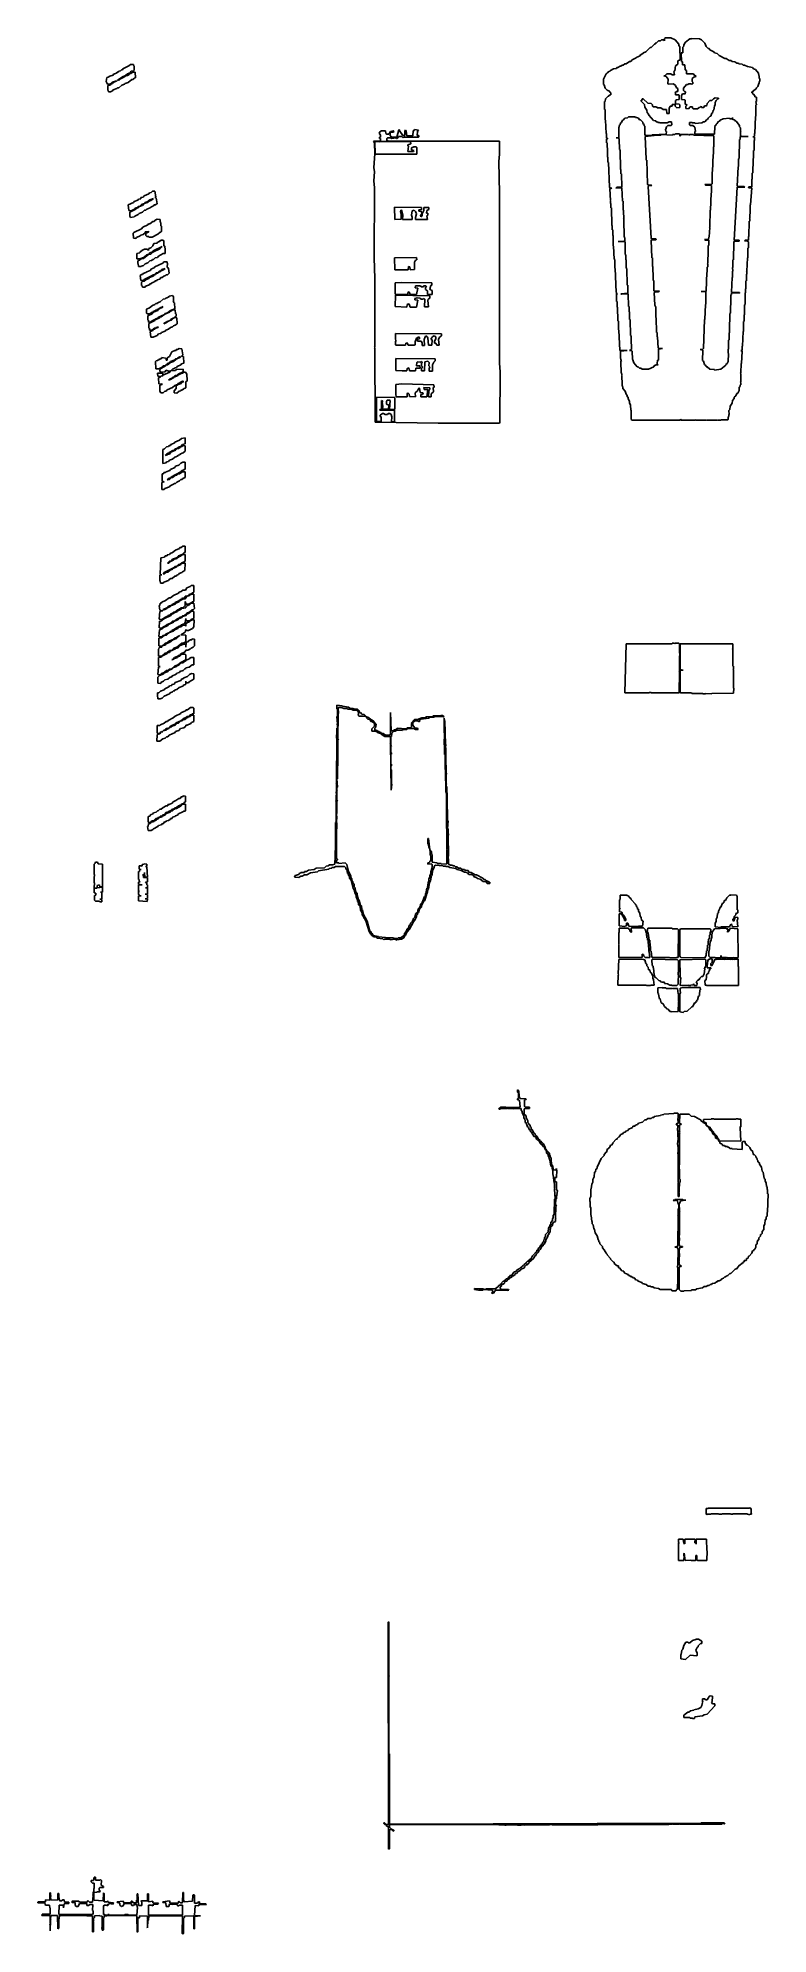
# Model space of a CAD drawing. Extents: x 64 to 452, y 60 to 1069.
import ezdxf

# ---------------------------------------------------------------- set-up
doc = ezdxf.new("R2010")
doc.units = 0

msp = doc.modelspace()

# ---------------------------------------------------------------- linework, layer by layer
at = {"layer": 'CONTROL_CAVITY'}
for p, q in [((246.7, 1019.2), (245.9, 1018.7)), ((248.8, 1019.2), (246.7, 1019.2)), ((249, 1017.8), (248.8, 1019.2)), ((251.5, 1018.9), (250.7, 1017.4)), ((252.9, 1019.2), (251.5, 1018.9)), ((253.2, 1019), (252.9, 1019.2)), ((253.1, 1018.5), (253.2, 1019)), ((255.9, 1019.7), (254.8, 1015.8)), ((256.3, 1019.7), (255.9, 1019.7)), ((256.5, 1019), (256.3, 1019.7)), ((258.1, 1016.7), (256.5, 1019)), ((259.5, 1019.6), (259.1, 1019.4)), ((259.1, 1019.4), (259.2, 1016.8)), ((259.8, 1019), (259.5, 1019.6)), ((260.1, 1016.5), (259.8, 1019)), ((263.5, 1019.2), (263.4, 1016.5)), ((264.1, 1019.4), (263.5, 1019.2)), ((264.3, 1019.9), (264.1, 1019.4)), ((266.4, 1019.6), (264.3, 1019.9)), ((265.6, 1016.8), (265.8, 1018.9)), ((265.8, 1018.9), (266.4, 1019.6)), ((245.6, 1013.8), (242.5, 1013.8)), ((242.5, 1013.8), (243, 1012.8)), ((243, 1012.8), (243.2, 1007)), ((245.9, 1018.7), (245.5, 1018)), ((245.5, 1018), (246.2, 1017)), ((246.2, 1014.1), (245.6, 1013.8)), ((246.2, 1015.9), (245.7, 1015.8)), ((245.7, 1015.8), (245.7, 1015.2)), ((245.7, 1015.2), (246.2, 1015.2)), ((246.2, 1017), (246.2, 1015.9)), ((246.2, 1015.2), (246.2, 1014.1)), ((249.6, 1017.4), (249, 1017.8)), ((249.5, 1015.2), (249.9, 1015.6)), ((249.5, 1014.1), (249.5, 1015.2)), ((250.8, 1013.8), (249.5, 1014.1)), ((250.7, 1017.4), (249.6, 1017.4)), ((249.9, 1015.6), (251.5, 1015.6)), ((309.5, 1013.8), (250.8, 1013.8)), ((251.4, 1018), (251.8, 1018.5)), ((251.4, 1016.6), (251.4, 1018)), ((252.1, 1016), (251.4, 1016.6)), ((251.5, 1015.6), (252, 1015.2)), ((251.8, 1018.5), (253.1, 1018.5)), ((252, 1015.2), (254.6, 1015.6)), ((254.8, 1015.8), (252.1, 1016)), ((254.6, 1015.6), (254.7, 1015.2)), ((254.7, 1015.2), (255.1, 1015.2)), ((255.1, 1015.2), (255.7, 1016.3)), ((255.7, 1016.3), (257.6, 1016.3)), ((257.6, 1016.3), (258.2, 1015.6)), ((259.2, 1016.8), (258.1, 1016.7)), ((258.2, 1015.6), (258.6, 1015.9)), ((258.6, 1015.9), (266.3, 1015.9)), ((263.4, 1016.5), (260.1, 1016.5)), ((266.6, 1016.7), (265.6, 1016.8)), ((266.3, 1015.9), (266.6, 1016.1)), ((266.6, 1016.1), (266.6, 1016.7)), ((309.5, 1006.8), (309.5, 1013.8)), ((243.2, 1007), (242.7, 999.7)), ((242.7, 999.7), (243, 997.5)), ((309.2, 1002.9), (309.5, 1006.8)), ((309.5, 986), (309.2, 1002.9)), ((243, 997.5), (242.7, 992.7)), ((242.7, 992.7), (243, 988.9)), ((243, 988.9), (242.8, 951.7)), ((309.5, 895.6), (309.5, 986)), ((242.8, 951.7), (243.2, 940.7)), ((243.2, 940.7), (243.2, 904.1)), ((243.2, 904.1), (242.8, 903.9)), ((242.8, 903.9), (243.2, 903.8)), ((243.2, 903.8), (243.3, 864.3)), ((309.9, 891), (309.5, 895.6)), ((309.7, 864.3), (309.9, 891)), ((243.3, 864.3), (276.8, 863.8)), ((276.8, 863.8), (309.4, 863.8)), ((309.4, 863.8), (309.7, 864.3)), ((223, 713.7), (223, 711.7)), ((225.7, 713.4), (223, 713.7)), ((223, 711.7), (223.3, 711.6)), ((223.3, 707.6), (223, 707.6)), ((223, 707.6), (223.3, 703.8)), ((223.3, 711.6), (223.3, 707.6)), ((223.4, 695.7), (223.7, 709.1)), ((223.7, 712.4), (225.5, 712.5)), ((223.9, 709.2), (223.7, 712.4)), ((223.7, 709.1), (223.9, 709.2)), ((225.5, 712.5), (226.7, 711.9)), ((225.9, 713.1), (225.7, 713.4)), ((229.1, 712.6), (225.9, 713.1)), ((226.7, 711.9), (228.6, 711.9)), ((228.6, 711.9), (228.7, 711.6)), ((228.7, 711.6), (230.6, 711.6)), ((230.2, 712), (229.1, 712.6)), ((231.4, 712), (230.2, 712)), ((230.6, 711.6), (231.7, 711.1)), ((232.5, 711.5), (231.4, 712)), ((231.7, 711.1), (233.7, 711.1)), ((233.9, 711.5), (232.5, 711.5)), ((233.7, 711.1), (234.5, 710)), ((234.7, 710.8), (233.9, 711.5)), ((234.5, 708.8), (234.3, 708.7)), ((234.3, 708.7), (234.5, 708.1)), ((234.5, 710), (234.5, 708.8)), ((234.5, 708.1), (235, 707.8)), ((235, 709.8), (234.7, 710.8)), ((235.5, 709.8), (235, 709.8)), ((235, 707.8), (238, 707.8)), ((236.3, 709), (235.5, 709.8)), ((237.5, 708.7), (236.3, 709)), ((238.8, 707.5), (237.5, 708.7)), ((238, 707.8), (239.4, 706.3)), ((239.8, 707.2), (238.8, 707.5)), ((239.4, 706.3), (240.5, 706)), ((241.1, 706), (239.8, 707.2)), ((251.8, 700.1), (251.5, 709.8)), ((251.5, 709.8), (251.5, 698.2)), ((268.1, 707), (265.9, 706)), ((267.7, 706), (267.8, 706.3)), ((267.8, 706.3), (271.8, 706.8)), ((269.7, 707), (268.1, 707)), ((270.6, 707.5), (269.7, 707)), ((274.1, 707.7), (270.6, 707.5)), ((271.8, 706.8), (272.6, 707.3)), ((272.6, 707.3), (274.8, 707.3)), ((274.2, 708), (274.1, 707.7)), ((278.1, 708), (274.2, 708)), ((274.8, 707.3), (274.9, 707.6)), ((274.9, 707.6), (279.4, 707.6)), ((278.2, 708.2), (278.1, 708)), ((279.1, 708.2), (278.2, 708.2)), ((279.9, 707.7), (279.1, 708.2)), ((279.4, 707.6), (279.9, 707.3)), ((279.9, 707.3), (279.9, 707.7)), ((280.2, 705.5), (280, 706.7)), ((280, 706.7), (280, 698.9)), ((223, 698), (222.8, 697.9)), ((222.8, 697.9), (222.8, 696.2)), ((222.8, 696.2), (223, 696.1)), ((223, 696.1), (222.8, 672.3)), ((223.3, 703.8), (223, 703.3)), ((223, 703.3), (223.3, 703.2)), ((223.3, 701.5), (223, 701.5)), ((223, 701.5), (223, 698)), ((223.3, 703.2), (223.3, 701.5)), ((240.5, 706), (241.1, 705)), ((242.6, 705.2), (241.1, 706)), ((241.1, 705), (241.8, 705)), ((242.9, 702.5), (241.6, 701.1)), ((241.6, 701.1), (241.6, 699.9)), ((241.6, 699.9), (243.6, 699.9)), ((241.8, 705), (242.9, 703.9)), ((242.6, 704.8), (242.6, 705.2)), ((243.8, 703.4), (242.6, 704.8)), ((242.9, 703.9), (242.9, 702.5)), ((243.1, 701.6), (243.6, 701.7)), ((243.2, 700.4), (243.1, 701.6)), ((244.1, 700.4), (243.2, 700.4)), ((243.6, 701.7), (243.8, 703.4)), ((243.6, 699.9), (244.6, 699.4)), ((244.4, 699.9), (244.1, 700.4)), ((245.1, 699.9), (244.4, 699.9)), ((244.6, 699.4), (244.7, 698.9)), ((244.7, 698.9), (246.1, 698.7)), ((245.4, 699.3), (245.1, 699.9)), ((246.1, 699.3), (245.4, 699.3)), ((246.5, 698.8), (246.1, 699.3)), ((246.1, 698.7), (246.5, 698.2)), ((247.6, 698.6), (246.5, 698.8)), ((246.5, 698.2), (248.5, 697.1)), ((248.8, 697.8), (247.6, 698.6)), ((248.5, 697.1), (251.5, 696.8)), ((251.2, 697.8), (248.8, 697.8)), ((251.5, 698.2), (251.2, 697.8)), ((251.5, 696.8), (251.5, 693.6)), ((251.7, 692.3), (251.7, 697.1)), ((251.7, 697.1), (252, 697.1)), ((253, 700.1), (251.8, 700.1)), ((252, 697.1), (252.2, 698.8)), ((252.2, 698.8), (253.3, 699.9)), ((253.6, 700.6), (253, 700.1)), ((253.3, 699.9), (254, 699.9)), ((254.8, 700.9), (253.6, 700.6)), ((254, 699.9), (254.8, 700.4)), ((255.1, 701.4), (254.8, 700.9)), ((254.8, 700.4), (257.6, 700.4)), ((259.8, 701.1), (255.1, 701.4)), ((257.6, 700.4), (257.8, 700.2)), ((257.8, 700.2), (257.9, 700.7)), ((257.9, 700.7), (260.1, 700.7)), ((260.4, 701.6), (259.8, 701.1)), ((260.1, 700.7), (260.7, 701.2)), ((262.1, 701.6), (260.4, 701.6)), ((260.7, 701.2), (263.9, 701.2)), ((262.7, 702), (262.1, 701.6)), ((264.2, 706), (262.5, 704.2)), ((262.5, 704.2), (262.7, 703.9)), ((262.7, 703.9), (262.7, 702)), ((263.4, 704.4), (264.5, 705.3)), ((263.4, 703), (263.4, 704.4)), ((264.5, 701.6), (263.4, 703)), ((263.9, 701.2), (264.8, 700.7)), ((265.9, 706), (264.2, 706)), ((264.5, 705.3), (265.9, 705.3)), ((265.9, 701.4), (264.5, 701.6)), ((264.8, 700.7), (266.2, 700.7)), ((265.9, 705.3), (267, 704.8)), ((266.2, 700.7), (265.9, 701.4)), ((267, 704.8), (267, 706)), ((267, 706), (267.7, 706)), ((280, 698.9), (280.2, 698.8)), ((280.2, 698.8), (280, 692.6)), ((280.4, 705.4), (280.2, 705.5)), ((280.7, 692.8), (280.4, 705.4)), ((223.8, 695.1), (223.4, 695.7)), ((223.5, 695), (223.8, 695.1)), ((223.5, 681.4), (223.5, 695)), ((251.5, 693.6), (251.3, 693.3)), ((251.3, 693.3), (251.5, 693.3)), ((251.5, 693.3), (251.8, 668.4)), ((252, 691.8), (251.7, 692.3)), ((251.7, 691.7), (252, 691.8)), ((251.7, 688.5), (251.7, 691.7)), ((252, 688.4), (251.7, 688.5)), ((251.7, 682.4), (251.7, 687.7)), ((251.7, 687.7), (252, 687.7)), ((252, 687.7), (252, 688.4)), ((280, 692.6), (280.2, 692.5)), ((280.2, 692.5), (280.2, 687.5)), ((280.2, 687.5), (280.5, 687.4)), ((280.5, 687.4), (280.5, 679.4)), ((280.9, 692.7), (280.7, 692.8)), ((280.7, 691), (280.9, 692.7)), ((280.9, 691), (280.7, 691)), ((280.9, 681.9), (280.9, 691)), ((223.3, 681.3), (223.5, 681.4)), ((223.3, 674.5), (223.3, 681.3)), ((252, 682.3), (251.7, 682.4)), ((251.7, 681.3), (252, 681.4)), ((251.7, 679.4), (251.7, 681.3)), ((252, 679.3), (251.7, 679.4)), ((252, 681.4), (252, 682.3)), ((252, 671.7), (252, 679.3)), ((280.5, 679.4), (280.8, 679.3)), ((280.8, 679.3), (281, 667.2)), ((281.2, 681.8), (280.9, 681.9)), ((281.2, 677.6), (281.2, 681.8)), ((281.4, 677.5), (281.2, 677.6)), ((281.2, 677), (281.4, 677.5)), ((281.2, 672.3), (281.2, 677)), ((222.8, 672.3), (222.6, 672.2)), ((222.6, 672.2), (222.8, 671.7)), ((222.8, 667.7), (222.6, 667.6)), ((222.6, 667.6), (222.8, 665.9)), ((222.8, 665.9), (222.6, 665.8)), ((222.6, 665.8), (222.6, 662.9)), ((222.8, 671.7), (222.8, 667.7)), ((223.3, 670), (223, 674.5)), ((223, 674.5), (223.3, 674.5)), ((223, 669.9), (223.3, 670)), ((223, 668.4), (223, 669.9)), ((223.3, 668.2), (223, 668.4)), ((223, 668.1), (223.3, 668.2)), ((223, 663.1), (223, 668.1)), ((251.8, 668.4), (252.2, 671.7)), ((252.2, 671.7), (252, 671.7)), ((281, 667.2), (281.3, 667.1)), ((281.4, 672), (281.2, 672.3)), ((281.2, 671.9), (281.4, 672)), ((281.2, 670.5), (281.2, 671.9)), ((281.4, 670.4), (281.2, 670.5)), ((281.3, 667.1), (281.3, 648.1)), ((281.4, 667.2), (281.4, 670.4)), ((281.7, 667.1), (281.4, 667.2)), ((281.7, 658.3), (281.7, 667.1)), ((222.6, 662.9), (222.3, 662.8)), ((222.3, 662.8), (222.6, 662.5)), ((222.6, 662.5), (222.6, 651.4)), ((222.8, 655.9), (223, 656)), ((222.8, 654.7), (222.8, 655.9)), ((223.3, 662.6), (223, 663.1)), ((223, 662.5), (223.3, 662.6)), ((223, 656), (223, 662.5)), ((281.9, 658.2), (281.7, 658.3)), ((281.9, 652.2), (281.9, 658.2)), ((222.6, 651.4), (222.3, 651.3)), ((222.3, 651.3), (222.3, 636.4)), ((223, 654.6), (222.8, 654.7)), ((222.8, 651.2), (223, 654.6)), ((223, 651.1), (222.8, 651.2)), ((222.8, 647.8), (223, 647.9)), ((222.8, 631.9), (222.8, 647.8)), ((223, 647.9), (223, 651.1)), ((281.3, 648.1), (281.5, 648)), ((281.5, 648), (281.5, 636.9)), ((282.2, 652.1), (281.9, 652.2)), ((281.9, 648.1), (282.2, 652.1)), ((282.2, 648), (281.9, 648.1)), ((282.2, 645.3), (282.2, 648)), ((222.3, 636.4), (222.1, 636.4)), ((222.1, 636.4), (222.1, 633.6)), ((271.8, 642.7), (271.4, 642.7)), ((271.4, 642.7), (271.4, 640)), ((271.4, 640), (271.6, 639.9)), ((271.6, 639.9), (272.1, 637.5)), ((272.5, 636.7), (271.8, 642.7)), ((272.1, 637.5), (272.4, 637.4)), ((272.4, 637.4), (272.4, 636.4)), ((272.4, 636.4), (272.6, 636.4)), ((273.3, 635.6), (272.5, 636.7)), ((272.6, 636.4), (272.6, 633.9)), ((273.3, 634.4), (273.3, 635.6)), ((281.5, 636.9), (281.3, 636.7)), ((281.3, 636.7), (281.5, 636.6)), ((281.5, 636.6), (281.5, 629.3)), ((282.4, 645.2), (282.2, 645.3)), ((282.2, 644.5), (282.4, 644.6)), ((282.4, 633.4), (282.2, 644.5)), ((282.4, 644.6), (282.4, 645.2)), ((207.9, 625.9), (206.8, 625.2)), ((210.8, 626.2), (207.9, 625.9)), ((211.9, 627), (210.8, 626.2)), ((216.4, 627.2), (211.9, 627)), ((212.6, 625), (213.2, 625.5)), ((213.2, 625.5), (218.7, 626.5)), ((217.3, 628), (216.4, 627.2)), ((218.4, 628.2), (217.3, 628)), ((219, 628.7), (218.4, 628.2)), ((218.7, 626.5), (218.8, 626.8)), ((218.8, 626.8), (220.2, 627)), ((221, 628.7), (219, 628.7)), ((220.2, 627), (220.3, 627.3)), ((220.3, 627.3), (221.5, 627.3)), ((221.1, 629), (221, 628.7)), ((221.8, 629.1), (221.1, 629)), ((221.5, 627.3), (222.3, 627.8)), ((222.1, 633.6), (221.8, 633.6)), ((221.8, 633.6), (222.1, 633.3)), ((222.1, 633.3), (221.8, 629.1)), ((222.3, 627.8), (227.1, 627.8)), ((223.3, 631.8), (222.8, 631.9)), ((222.8, 631.3), (223.3, 631.4)), ((222.8, 629.8), (222.8, 631.3)), ((224, 629.8), (222.8, 629.8)), ((223.3, 631.4), (223.3, 631.8)), ((224.1, 629.5), (224, 629.8)), ((227.3, 629.8), (224.1, 629.5)), ((227.1, 627.8), (227.7, 627.2)), ((228.3, 629), (227.3, 629.8)), ((227.7, 627.2), (227.7, 626.5)), ((227.7, 626.5), (228.2, 626.4)), ((228.2, 626.4), (228.7, 624.2)), ((229.1, 625.3), (228.3, 629)), ((272.3, 630), (271.4, 629.8)), ((271.4, 629.8), (271.4, 629.1)), ((271.4, 629.1), (273.3, 629.3)), ((272.4, 630.8), (272.3, 630)), ((272.9, 630.9), (272.4, 630.8)), ((272.6, 633.9), (272.9, 633.8)), ((272.9, 633.8), (272.9, 630.9)), ((273.1, 625.5), (272.9, 625.4)), ((272.9, 625.4), (272.9, 624)), ((273.4, 627.2), (273.1, 625.5)), ((273.6, 634.3), (273.3, 634.4)), ((273.3, 629.3), (273.6, 629)), ((273.6, 627.3), (273.4, 627.2)), ((273.6, 630.1), (273.6, 634.3)), ((276.4, 629.8), (273.6, 630.1)), ((273.6, 629), (273.6, 627.3)), ((273.6, 623.2), (273.8, 625.7)), ((273.8, 625.7), (274.8, 627.3)), ((274.8, 628), (275.4, 628.6)), ((274.8, 627.3), (274.8, 628)), ((275.4, 628.6), (279.4, 628.3)), ((276.4, 629.5), (276.4, 629.8)), ((278.4, 629.5), (276.4, 629.5)), ((278.5, 629.2), (278.4, 629.5)), ((281.5, 629.3), (278.5, 629.2)), ((279.4, 628.3), (279.5, 628.1)), ((279.5, 628.1), (280.9, 628.1)), ((280.9, 628.1), (281, 627.8)), ((281, 627.8), (282.2, 627.8)), ((282.2, 633.3), (282.4, 633.4)), ((282.2, 632.1), (282.2, 633.3)), ((282.4, 632), (282.2, 632.1)), ((282.2, 627.8), (283, 627.3)), ((282.4, 629.1), (282.4, 632)), ((283.5, 628.5), (282.4, 629.1)), ((283, 627.3), (286.3, 626.8)), ((284.5, 628.5), (283.5, 628.5)), ((284.6, 628.2), (284.5, 628.5)), ((285.5, 628.2), (284.6, 628.2)), ((286.1, 627.7), (285.5, 628.2)), ((286.8, 627.7), (286.1, 627.7)), ((286.3, 626.8), (286.9, 626.3)), ((287.6, 627), (286.8, 627.7)), ((286.9, 626.3), (289.1, 625.8)), ((288.8, 627), (287.6, 627)), ((289.6, 626.2), (288.8, 627)), ((289.1, 625.8), (290.9, 624.8)), ((290.8, 626.2), (289.6, 626.2)), ((291.2, 625.7), (290.8, 626.2)), ((292.9, 625.7), (291.2, 625.7)), ((293.2, 624.9), (292.9, 625.7)), ((200.7, 623.1), (200.5, 622.2)), ((200.5, 622.2), (202.7, 622)), ((202.7, 623.7), (200.7, 623.1)), ((203, 624.4), (202.7, 623.7)), ((202.7, 622), (203.8, 622.7)), ((203.7, 624.4), (203, 624.4)), ((203.8, 624.7), (203.7, 624.4)), ((205.7, 624.7), (203.8, 624.7)), ((203.8, 622.7), (204.5, 622.7)), ((204.5, 622.7), (205.8, 623.5)), ((205.8, 625.2), (205.7, 624.7)), ((206.8, 625.2), (205.8, 625.2)), ((205.8, 623.5), (207, 623.5)), ((207, 623.5), (208.9, 624.5)), ((208.9, 624.5), (212.6, 625)), ((228.7, 624.2), (229.2, 623.9)), ((230.4, 622.9), (229.1, 625.3)), ((229.2, 623.9), (229.2, 623.2)), ((229.2, 623.2), (229.7, 622.6)), ((229.7, 622.6), (229.7, 621.7)), ((229.7, 621.7), (230.5, 620.6)), ((230.4, 622), (230.4, 622.9)), ((230.9, 621.4), (230.4, 622)), ((230.5, 620.6), (231.7, 616.1)), ((230.9, 620.4), (230.9, 621.4)), ((231.4, 619.8), (230.9, 620.4)), ((231.4, 619.2), (231.4, 619.8)), ((232.2, 618.3), (231.4, 619.2)), ((231.7, 616.1), (232.2, 615.5)), ((232.2, 617.1), (232.2, 618.3)), ((232.7, 616.5), (232.2, 617.1)), ((232.2, 615.5), (232.5, 613.8)), ((232.9, 614.6), (232.7, 616.5)), ((270.8, 616.3), (270.3, 613.6)), ((271.1, 616.4), (270.8, 616.3)), ((271, 613.6), (271.3, 615.5)), ((271.4, 617.4), (271.1, 617.3)), ((271.1, 617.3), (271.1, 616.4)), ((271.3, 615.5), (271.8, 615.9)), ((271.6, 619.8), (271.4, 617.4)), ((271.9, 619.9), (271.6, 619.8)), ((271.8, 615.9), (272.3, 619.3)), ((272.4, 622.2), (271.9, 621.4)), ((271.9, 621.4), (271.9, 619.9)), ((272.3, 619.3), (272.8, 620.2)), ((272.9, 624), (272.4, 623.1)), ((272.4, 623.1), (272.4, 622.2)), ((272.8, 620.2), (273.3, 623.1)), ((273.3, 623.1), (273.6, 623.2)), ((290.9, 624.8), (292.4, 624.5)), ((292.4, 624.5), (293.2, 623.7)), ((294.4, 624.7), (293.2, 624.9)), ((293.2, 623.7), (294.4, 623.7)), ((296.5, 623.4), (294.4, 624.7)), ((294.4, 623.7), (295.4, 623.2)), ((295.4, 623.2), (296.2, 622.2)), ((296.2, 622.2), (296.9, 622.2)), ((297.2, 623.4), (296.5, 623.4)), ((296.9, 622.2), (297.8, 621.5)), ((300.7, 621.6), (297.2, 623.4)), ((297.8, 621.5), (299.2, 621.2)), ((299.2, 621.2), (300.8, 619.9)), ((301.1, 620.9), (300.7, 621.6)), ((300.8, 619.9), (302.5, 619.7)), ((301.8, 620.9), (301.1, 620.9)), ((302.1, 620.4), (301.8, 620.9)), ((303.3, 620.1), (302.1, 620.4)), ((302.5, 619.7), (302.6, 619.2)), ((302.6, 619.2), (303.1, 618.9)), ((303.1, 618.9), (304.3, 618.9)), ((303.6, 619.6), (303.3, 620.1)), ((304.3, 619.6), (303.6, 619.6)), ((304.3, 618.9), (304.3, 619.6)), ((232.5, 613.8), (233.3, 612.5)), ((233.7, 613.5), (232.9, 614.6)), ((233.3, 612.5), (233.3, 611.5)), ((233.3, 611.5), (233.8, 610.7)), ((233.9, 611.8), (233.7, 613.5)), ((233.8, 610.7), (234, 609.3)), ((234.2, 611.7), (233.9, 611.8)), ((234, 609.3), (234.3, 609.2)), ((234.4, 610.3), (234.2, 611.7)), ((234.3, 609.2), (234.5, 607.5)), ((234.9, 609.7), (234.4, 610.3)), ((234.5, 607.5), (235.3, 606.6)), ((235.5, 607.2), (234.9, 609.7)), ((235.3, 606.6), (235.5, 604.7)), ((236, 606.9), (235.5, 607.2)), ((236, 606), (236, 606.9)), ((236.2, 605.9), (236, 606)), ((236.2, 604.9), (236.2, 605.9)), ((266.3, 605.4), (265.8, 603.4)), ((266.8, 605.7), (266.3, 605.4)), ((267.5, 607.2), (266.8, 605.7)), ((267, 605.1), (268, 606.2)), ((268.3, 608.8), (267.5, 607.9)), ((267.5, 607.9), (267.5, 607.2)), ((268, 606.9), (269.2, 609.4)), ((268, 606.2), (268, 606.9)), ((269.6, 612), (268.3, 608.8)), ((269.2, 609.4), (269.7, 609.8)), ((270.1, 612.3), (269.6, 612)), ((269.7, 609.8), (270.8, 613.5)), ((270.3, 613.6), (270.1, 613.5)), ((270.1, 613.5), (270.1, 612.3)), ((270.8, 613.5), (271, 613.6)), ((235.5, 604.7), (236.3, 603.6)), ((236.7, 604.4), (236.2, 604.9)), ((236.3, 603.6), (236.6, 601.6)), ((236.6, 601.6), (237.1, 601.3)), ((237, 602.7), (236.7, 604.4)), ((239, 598.8), (237, 602.7)), ((237.1, 601.3), (237.3, 600.4)), ((237.3, 600.4), (237.8, 600)), ((237.8, 600), (238.6, 598.5)), ((238.6, 598.5), (240.1, 593.3)), ((240.5, 593.5), (239, 598.8)), ((261.5, 596.5), (260.9, 594.8)), ((262.2, 597.1), (261.5, 596.5)), ((261.6, 594.5), (263.7, 598.5)), ((263.2, 598.8), (262.2, 597.7)), ((262.2, 597.7), (262.2, 597.1)), ((263.7, 600.3), (263.2, 598.8)), ((264.5, 600.9), (263.7, 600.3)), ((263.7, 598.5), (264.7, 599.6)), ((265, 602.8), (264.5, 600.9)), ((264.7, 599.6), (265.4, 601.1)), ((265.8, 603.4), (265, 602.8)), ((265.4, 601.8), (265.9, 602.4)), ((265.4, 601.1), (265.4, 601.8)), ((265.9, 603.1), (266.4, 603.4)), ((265.9, 602.4), (265.9, 603.1)), ((266.4, 603.4), (267, 605.1)), ((240.1, 593.3), (240.6, 592.2)), ((241.3, 593.2), (240.5, 593.5)), ((240.6, 592.2), (241.4, 591.7)), ((241.3, 592.5), (241.3, 593.2)), ((242.1, 591.9), (241.3, 592.5)), ((241.4, 591.7), (241.4, 591.2)), ((241.4, 591.2), (242.1, 591)), ((242.1, 591.5), (242.1, 591.9)), ((242.4, 591.1), (242.1, 591.5)), ((242.1, 591), (242.4, 590.5)), ((244.1, 590.9), (242.4, 591.1)), ((242.4, 590.5), (244.1, 590.2)), ((244.2, 590.6), (244.1, 590.9)), ((244.1, 590.2), (244.4, 589.7)), ((245.1, 590.6), (244.2, 590.6)), ((244.4, 589.7), (247.4, 589.4)), ((245.2, 590.4), (245.1, 590.6)), ((248.9, 590.1), (245.2, 590.4)), ((247.4, 589.4), (248, 588.9)), ((248, 588.9), (248.2, 589.2)), ((248.2, 589.2), (251.2, 589.2)), ((249, 589.9), (248.9, 590.1)), ((252.7, 589.9), (249, 589.9)), ((251.2, 589.2), (251.3, 588.9)), ((251.3, 588.9), (254, 589.2)), ((253, 590.1), (252.7, 589.9)), ((253.3, 589.6), (253, 590.1)), ((255.5, 589.6), (253.3, 589.6)), ((254, 589.2), (254.8, 588.7)), ((254.8, 588.9), (257.3, 589.2)), ((254.8, 588.7), (254.8, 588.9)), ((255.6, 589.9), (255.5, 589.6)), ((256.8, 589.9), (255.6, 589.9)), ((258.7, 591.2), (256.8, 589.9)), ((257.3, 589.2), (258.6, 590)), ((258.6, 590), (259.1, 591.1)), ((258.9, 592.2), (258.7, 591.2)), ((259.9, 593.3), (258.9, 592.2)), ((259.1, 591.1), (259.8, 591.7)), ((259.8, 592.4), (260.4, 592.8)), ((259.8, 591.7), (259.8, 592.4)), ((260.4, 594.7), (259.9, 593.3)), ((260.9, 594.8), (260.4, 594.7)), ((260.4, 593.2), (261.6, 594.5)), ((260.4, 592.8), (260.4, 593.2)), ((390.1, 493.9), (390.7, 494.4)), ((390.7, 494.4), (391.6, 494.4)), ((391.6, 494.4), (391.7, 494.9)), ((391.7, 494.9), (395.1, 495.4)), ((395.1, 495.4), (395.2, 495.6)), ((395.2, 495.6), (396.9, 495.9)), ((396.9, 495.9), (397, 496.1)), ((397, 496.1), (402.3, 496.4)), ((402.3, 496.7), (404.3, 496.7)), ((402.3, 496.4), (402.3, 496.7)), ((404.3, 496.7), (404.6, 496.3)), ((404.6, 496.3), (404.6, 493.9)), ((405.3, 491.1), (405.4, 496.1)), ((405.4, 496.1), (410.4, 496.1)), ((410.4, 496.1), (411.5, 495.1)), ((411.5, 495.1), (413.2, 494.9)), ((413.2, 494.9), (415.2, 493.9)), ((373.3, 484.5), (374.1, 485.3)), ((373.3, 484), (373.3, 484.5)), ((374.1, 485.3), (375.3, 485.8)), ((375.3, 485.8), (375.4, 486.3)), ((375.4, 486.3), (376.6, 486.6)), ((376.6, 487), (377.9, 487.5)), ((376.6, 486.6), (376.6, 487)), ((377.9, 487.5), (378, 488)), ((378, 488), (380.2, 489)), ((380.2, 489), (380.5, 489.8)), ((380.5, 489.8), (381.4, 489.8)), ((381.4, 489.8), (381.8, 490.3)), ((381.8, 490.3), (382.9, 490.6)), ((382.9, 490.6), (383.5, 491.3)), ((383.5, 491.3), (385.5, 491.8)), ((385.5, 491.8), (386.8, 493.1)), ((386.8, 493.1), (387.5, 493.1)), ((387.5, 493.1), (388.4, 493.9)), ((388.4, 493.9), (390.1, 493.9)), ((404.6, 491.3), (403.4, 491)), ((403.4, 491), (403.9, 490.3)), ((403.9, 490.3), (404.4, 490.2)), ((404.4, 490.2), (404.1, 487.5)), ((404.1, 487.5), (404.4, 487.4)), ((404.6, 493.9), (404.4, 493.8)), ((404.4, 493.8), (404.6, 491.3)), ((404.4, 487.4), (404.4, 484)), ((406.1, 491), (405.3, 491.1)), ((405.3, 490.5), (406.1, 490.6)), ((405.3, 486.6), (405.3, 490.5)), ((405.6, 486.3), (405.3, 486.6)), ((405.3, 486.2), (405.6, 486.3)), ((405.3, 469.1), (405.3, 486.2)), ((406.1, 490.6), (406.1, 491)), ((415.2, 493.9), (415.5, 493.4)), ((415.5, 493.4), (416, 493.4)), ((416, 493.4), (417.3, 492.1)), ((417.3, 492.1), (417.7, 492.1)), ((417.7, 492.1), (417.8, 491.6)), ((417.8, 491.6), (418.5, 491.3)), ((418.5, 491.3), (419.4, 490.5)), ((419.4, 490.5), (419.4, 490.1)), ((419.4, 490.1), (421.1, 488.7)), ((421.1, 488.7), (421.4, 487.8)), ((421.4, 487.8), (422.4, 487)), ((422.4, 487), (422.9, 485.6)), ((422.9, 485.6), (424.2, 484.7)), ((424.2, 484.7), (424.4, 483.3)), ((363.6, 472.5), (365.2, 474.1)), ((365.2, 474.8), (365.7, 475.1)), ((365.2, 474.1), (365.2, 474.8)), ((365.7, 475.6), (366.4, 475.9)), ((365.7, 475.1), (365.7, 475.6)), ((366.4, 475.9), (366.9, 477.6)), ((366.9, 477.6), (367.5, 477.7)), ((367.5, 478.1), (368.2, 478.5)), ((367.5, 477.7), (367.5, 478.1)), ((368.2, 478.5), (368.5, 479.6)), ((368.5, 479.6), (369, 479.7)), ((369, 479.7), (369.7, 480.5)), ((369.7, 480.9), (371.6, 482.8)), ((369.7, 480.5), (369.7, 480.9)), ((371.6, 482.8), (372, 482.8)), ((372, 483.2), (372.9, 484)), ((372, 482.8), (372, 483.2)), ((372.9, 484), (373.3, 484)), ((404.4, 481), (404.1, 480.9)), ((404.1, 480.9), (404.4, 479)), ((404.4, 484), (404.6, 484)), ((404.6, 482.3), (404.4, 482.2)), ((404.4, 482.2), (404.4, 481)), ((404.4, 479), (404.6, 478.9)), ((404.6, 477.4), (404.4, 477.4)), ((404.4, 477.4), (404.6, 477.1)), ((404.6, 475.9), (404.4, 475.8)), ((404.4, 475.8), (404.4, 475.1)), ((404.4, 475.1), (404.6, 475.1)), ((404.6, 484), (404.6, 482.3)), ((404.6, 478.9), (404.6, 477.4)), ((404.6, 477.1), (404.6, 475.9)), ((404.6, 475.1), (404.6, 459.9)), ((424.4, 483.3), (425.1, 483.3)), ((425.1, 483.3), (425.5, 482.8)), ((425.5, 482.8), (425.9, 482.8)), ((425.9, 482.8), (426, 482)), ((426, 482), (426.7, 481.4)), ((426.7, 481.4), (426.7, 480.7)), ((426.7, 480.7), (427.9, 480.2)), ((427.9, 480.2), (428.2, 479.5)), ((428.2, 479.5), (429.2, 479.5)), ((429.2, 479.5), (429.5, 479)), ((429.5, 479), (430.7, 479)), ((430.7, 479), (430.8, 478.5)), ((430.8, 478.5), (431.5, 478.5)), ((431.5, 478.5), (432.1, 477.9)), ((432.1, 477.9), (433.2, 477.9)), ((433.2, 477.9), (433.3, 477.7)), ((433.3, 477.7), (438.6, 477.4)), ((438.6, 481.2), (438.9, 481.5)), ((438.6, 477.4), (438.6, 481.2)), ((438.9, 481.5), (440.1, 481.5)), ((440.1, 481.5), (440.2, 480.5)), ((440.2, 480.5), (440.6, 480.5)), ((440.6, 480.5), (440.9, 479.7)), ((440.9, 479.7), (441.4, 479.7)), ((441.4, 479.7), (442.7, 478.4)), ((442.7, 478.4), (443.2, 477.2)), ((443.2, 477.2), (444.2, 476.3)), ((444.2, 476.3), (444.5, 474.6)), ((444.5, 474.6), (444.9, 474.6)), ((444.9, 474.6), (445.8, 473.8)), ((359.8, 462.7), (360.1, 465.2)), ((360.1, 465.2), (360.6, 465.5)), ((360.6, 465.5), (360.8, 466.9)), ((360.8, 466.9), (361.4, 467.3)), ((361.4, 468), (363.6, 472.5)), ((361.4, 467.3), (361.4, 468)), ((405, 469), (405.3, 469.1)), ((405, 467), (405, 469)), ((405.3, 466.9), (405, 467)), ((405.3, 461.7), (405.3, 466.9)), ((445.8, 473.8), (446, 472.9)), ((446, 472.9), (446.5, 472.5)), ((446.5, 472.5), (446.5, 471.8)), ((446.5, 471.8), (447, 471.5)), ((447, 471.5), (447, 470.8)), ((447, 470.8), (447.8, 470.2)), ((447.8, 470.2), (447.8, 469.6)), ((447.8, 469.6), (448.8, 468)), ((448.8, 468), (449.3, 465.8)), ((449.3, 465.8), (449.8, 465.2)), ((449.8, 465.2), (450.3, 461.9)), ((358.1, 456.3), (358.3, 456.4)), ((358.1, 452.3), (358.1, 456.3)), ((358.3, 456.4), (358.6, 458.8)), ((358.6, 458.8), (359.1, 459.9)), ((359.1, 461.3), (359.8, 462.7)), ((359.1, 459.9), (359.1, 461.3)), ((404.6, 459.9), (404.4, 459.8)), ((404.4, 459.8), (404.6, 459.6)), ((404.6, 459.6), (404.6, 452.3)), ((405, 457.8), (405.3, 457.9)), ((405, 454.8), (405, 457.8)), ((405.3, 454.6), (405, 454.8)), ((405, 454.5), (405.3, 454.6)), ((405, 452.3), (405, 454.5)), ((405.8, 461.2), (405.3, 461.7)), ((405.3, 459.8), (405.6, 459.9)), ((405.3, 457.9), (405.3, 459.8)), ((405.6, 461.1), (405.8, 461.2)), ((405.6, 459.9), (405.6, 461.1)), ((450.3, 461.9), (450.9, 461.6)), ((450.9, 461.6), (450.9, 460.4)), ((450.9, 460.4), (451.4, 459.6)), ((451.4, 459.6), (451.6, 457.6)), ((451.6, 457.6), (451.9, 457.5)), ((451.9, 457.5), (451.9, 456.1)), ((451.9, 456.1), (452.1, 456)), ((452.1, 456), (452.1, 453.8)), ((357.5, 451.2), (358.1, 452.3)), ((357.5, 449.7), (357.5, 451.2)), ((357.8, 449.7), (357.5, 449.7)), ((357.8, 446.4), (357.8, 449.7)), ((358.3, 446.4), (357.8, 446.4)), ((358.1, 446.1), (358.3, 446.4)), ((358.1, 442.4), (358.1, 446.1)), ((402.8, 450.4), (401.8, 450.4)), ((401.8, 450.4), (402.3, 450)), ((402.3, 450), (404, 450.3)), ((407.1, 450.7), (402.8, 450.7)), ((402.8, 450.7), (402.8, 450.4)), ((404, 450.3), (404.6, 448.2)), ((404.9, 446.2), (404.4, 445.6)), ((404.4, 445.6), (404.6, 445.3)), ((404.6, 452.3), (405, 452.3)), ((404.6, 448.2), (404.9, 448.1)), ((404.6, 445.3), (404.6, 442.6)), ((404.9, 448.1), (404.9, 446.2)), ((405, 448.4), (405.9, 450)), ((405, 446.4), (405, 448.4)), ((405.3, 446.4), (405, 446.4)), ((405.3, 444.7), (405.3, 446.4)), ((405.6, 444.4), (405.3, 444.7)), ((405.3, 444.3), (405.6, 444.4)), ((405.3, 431.7), (405.3, 444.3)), ((405.9, 450), (408.6, 450.4)), ((407.2, 450.4), (407.1, 450.7)), ((408.6, 450.4), (407.2, 450.4)), ((452.1, 443.9), (451.9, 443.8)), ((452.1, 453.8), (452.4, 453.7)), ((452.4, 453.7), (452.1, 443.9)), ((358.3, 442.3), (358.1, 442.4)), ((358.6, 439.1), (358.3, 442.3)), ((358.8, 439), (358.6, 439.1)), ((358.8, 437.8), (358.8, 439)), ((359.3, 437.2), (358.8, 437.8)), ((359.6, 435.3), (359.3, 437.2)), ((360.1, 434.7), (359.6, 435.3)), ((360.3, 433), (360.1, 434.7)), ((404.6, 442.6), (404.4, 442.6)), ((404.4, 442.6), (404.6, 442.3)), ((404.6, 442.3), (404.4, 425.9)), ((450.1, 434.8), (449.3, 433.7)), ((450.6, 437.6), (450.1, 436.7)), ((450.1, 436.7), (450.1, 434.8)), ((450.9, 440), (450.6, 437.6)), ((451.4, 440.1), (450.9, 440)), ((451.9, 441.9), (451.4, 441.5)), ((451.4, 441.5), (451.4, 440.1)), ((451.9, 443.8), (451.9, 441.9)), ((361.4, 431.4), (360.3, 433)), ((361.9, 429.4), (361.4, 431.4)), ((362.4, 428.8), (361.9, 429.4)), ((362.4, 428.2), (362.4, 428.8)), ((362.9, 427.8), (362.4, 428.2)), ((362.9, 427.1), (362.9, 427.8)), ((364.2, 425.8), (362.9, 427.1)), ((364.2, 425.1), (364.2, 425.8)), ((365.2, 424), (364.2, 425.1)), ((366.2, 422.1), (365.2, 424)), ((404.4, 425.9), (402.8, 425.3)), ((402.8, 425.3), (404.3, 425.1)), ((404.3, 425.1), (404.4, 424.3)), ((404.4, 424.3), (404.6, 424.3)), ((404.6, 424.3), (404.4, 415.7)), ((405, 431.6), (405.3, 431.7)), ((405, 430.4), (405, 431.6)), ((405.3, 430.4), (405, 430.4)), ((405, 428.8), (405.3, 428.9)), ((405, 426.6), (405, 428.8)), ((405.3, 426.6), (405, 426.6)), ((405, 424), (405.3, 424.1)), ((405.3, 420.3), (405, 424)), ((405.3, 428.9), (405.3, 430.4)), ((405.4, 425.8), (405.3, 426.6)), ((405.3, 424.1), (405.4, 425.4)), ((406.8, 425.8), (405.4, 425.8)), ((405.4, 425.4), (406.8, 425.4)), ((406.8, 425.4), (406.8, 425.8)), ((444.8, 424), (444.7, 423.5)), ((445.3, 424.3), (444.8, 424)), ((445.8, 425.4), (445.3, 424.3)), ((446.5, 427.1), (445.8, 426.6)), ((445.8, 426.6), (445.8, 425.4)), ((447, 429.1), (446.5, 428.1)), ((446.5, 428.1), (446.5, 427.1)), ((447.5, 429.2), (447, 429.1)), ((448.3, 431.2), (447.5, 430.4)), ((447.5, 430.4), (447.5, 429.2)), ((448.7, 432.1), (448.3, 432.1)), ((448.3, 432.1), (448.3, 431.2)), ((449.3, 432.7), (448.7, 432.1)), ((449.3, 433.7), (449.3, 432.7)), ((366.7, 421.7), (366.2, 422.1)), ((366.7, 421.3), (366.7, 421.7)), ((368.5, 419.4), (366.7, 421.3)), ((368.5, 419), (368.5, 419.4)), ((370.1, 417.4), (368.5, 419)), ((370.5, 417.4), (370.1, 417.4)), ((370.5, 416.7), (370.5, 417.4)), ((372.1, 415.4), (370.5, 416.7)), ((372.8, 415.4), (372.1, 415.4)), ((372.8, 414.4), (372.8, 415.4)), ((373.3, 414.4), (372.8, 414.4)), ((374.6, 412.8), (373.3, 414.4)), ((404.4, 415.7), (403.9, 415.1)), ((403.9, 415.1), (404.4, 414.9)), ((404.4, 414.9), (404.4, 405.8)), ((405, 420.2), (405.3, 420.3)), ((405, 417.7), (405, 420.2)), ((405.3, 417.5), (405, 417.7)), ((405, 417.4), (405.3, 417.5)), ((405, 416), (405, 417.4)), ((406.1, 415.4), (405, 416)), ((405, 414.9), (406.1, 415)), ((405, 402.8), (405, 414.9)), ((406.1, 415), (406.1, 415.4)), ((434.8, 413.6), (432.5, 411.3)), ((436, 414.1), (434.8, 413.6)), ((436.1, 414.6), (436, 414.1)), ((437.4, 415.9), (436.1, 414.6)), ((437.8, 415.9), (437.4, 415.9)), ((438.1, 416.6), (437.8, 415.9)), ((438.8, 416.6), (438.1, 416.6)), ((439.2, 417.4), (438.8, 416.6)), ((439.7, 417.5), (439.2, 417.4)), ((440.6, 418.2), (439.7, 418.2)), ((439.7, 418.2), (439.7, 417.5)), ((440.9, 418.5), (440.6, 418.2)), ((441.7, 419.5), (440.9, 419.4)), ((440.9, 419.4), (440.9, 418.5)), ((442, 420.5), (441.7, 419.5)), ((442.4, 420.5), (442, 420.5)), ((443.7, 422.1), (442.4, 420.5)), ((444, 423.5), (443.7, 422.1)), ((444.7, 423.5), (444, 423.5)), ((375.6, 412.6), (374.6, 412.8)), ((375.6, 412.2), (375.6, 412.6)), ((376.2, 411.6), (375.6, 412.2)), ((377.9, 410.8), (376.2, 411.6)), ((378.2, 410.3), (377.9, 410.8)), ((378.9, 410.3), (378.2, 410.3)), ((379, 409.8), (378.9, 410.3)), ((379.9, 409.8), (379, 409.8)), ((380, 409.3), (379.9, 409.8)), ((380.7, 409.3), (380, 409.3)), ((381, 408.8), (380.7, 409.3)), ((381.4, 408.8), (381, 408.8)), ((381.8, 408), (381.4, 408.8)), ((382.9, 407.8), (381.8, 408)), ((383.3, 407.2), (382.9, 407.8)), ((385.2, 406.5), (383.3, 407.2)), ((385.6, 406), (385.2, 406.5)), ((387.5, 405.5), (385.6, 406)), ((388.6, 404.7), (387.5, 405.5)), ((389.6, 404.7), (388.6, 404.7)), ((390.1, 404.2), (389.6, 404.7)), ((391.1, 404.2), (390.1, 404.2)), ((391.7, 403.7), (391.1, 404.2)), ((394.1, 403.4), (391.7, 403.7)), ((404.4, 405.8), (404.1, 405.7)), ((404.1, 405.7), (404.1, 403)), ((417.5, 403.7), (414.5, 403.2)), ((418.3, 404.5), (417.5, 403.7)), ((419.5, 404.5), (418.3, 404.5)), ((420.4, 405), (419.5, 404.5)), ((421, 405), (420.4, 405)), ((421.6, 405.5), (421, 405)), ((422.3, 405.5), (421.6, 405.5)), ((422.7, 406), (422.3, 405.5)), ((424.1, 406.2), (422.7, 406)), ((424.9, 407), (424.1, 406.2)), ((425.4, 407), (424.9, 407)), ((425.5, 407.5), (425.4, 407)), ((426.4, 407.5), (425.5, 407.5)), ((427.4, 408), (426.4, 407.5)), ((427.7, 408.5), (427.4, 408)), ((428.7, 408.8), (427.7, 408.5)), ((429.3, 409.5), (428.7, 408.8)), ((429.9, 409.5), (429.3, 409.5)), ((430, 410), (429.9, 409.5)), ((431, 410.3), (430, 410)), ((432.1, 411.3), (431, 410.3)), ((432.5, 411.3), (432.1, 411.3)), ((395, 402.9), (394.1, 403.4)), ((401, 402.9), (395, 402.9)), ((401.1, 402.2), (401, 402.9)), ((403.5, 402.2), (401.1, 402.2)), ((403.6, 402.9), (403.5, 402.2)), ((404.1, 403), (403.6, 402.9)), ((405.9, 401.9), (405, 402.8)), ((407.6, 401.9), (405.9, 401.9)), ((407.7, 402.2), (407.6, 401.9)), ((411.6, 402.4), (407.7, 402.2)), ((411.7, 402.7), (411.6, 402.4)), ((413.7, 402.7), (411.7, 402.7)), ((414.5, 403.2), (413.7, 402.7))]:
    msp.add_line(p, q, dxfattribs=at)
at = {"layer": 'JACK_ROUTE'}
for p, q in [((401.3, 746.4), (401.4, 746.7)), ((401.4, 746.7), (402.6, 746.7)), ((402.6, 746.7), (402.8, 746.4)), ((402.8, 746.4), (402.9, 746.7)), ((402.9, 746.7), (404.9, 746.7)), ((404.9, 746.7), (405.2, 746.3)), ((376.2, 720.3), (376.8, 746.4)), ((376.8, 746.4), (401.3, 746.4)), ((405.2, 746.3), (405.2, 741.3)), ((405.2, 741.3), (405.5, 741.3)), ((405.5, 740.1), (405.2, 740)), ((405.2, 740), (405.2, 731.9)), ((405.5, 741.3), (405.5, 740.1)), ((405.6, 746.3), (433.6, 746.4)), ((405.6, 732.7), (405.6, 746.3)), ((433.7, 743.9), (433.4, 743.4)), ((433.4, 743.4), (433.7, 743.3)), ((433.6, 746.4), (433.7, 743.9)), ((433.7, 743.3), (433.7, 734.5)), ((405.2, 731.9), (405, 731.9)), ((405, 731.9), (405.2, 731.6)), ((405.2, 731.6), (405.1, 720.2)), ((407.2, 732.4), (405.6, 732.7)), ((405.6, 732.1), (407.2, 732.4)), ((405.6, 720.5), (405.6, 732.1)), ((433.7, 734.5), (433.9, 734.4)), ((433.9, 733), (433.7, 732.7)), ((433.7, 732.7), (433.9, 732.6)), ((433.9, 734.4), (433.9, 733)), ((433.9, 732.6), (433.9, 722.8)), ((389.1, 720.2), (376.2, 720.3)), ((389.2, 720.4), (389.1, 720.2)), ((390.1, 720.4), (389.2, 720.4)), ((390.2, 720.2), (390.1, 720.4)), ((405.1, 720.2), (390.2, 720.2)), ((406, 720.2), (405.6, 720.5)), ((411.7, 720.2), (406, 720.2)), ((411.8, 719.9), (411.7, 720.2)), ((417.6, 719.9), (411.8, 719.9)), ((417.7, 719.7), (417.6, 719.9)), ((419.1, 719.7), (417.7, 719.7)), ((419.2, 719.9), (419.1, 719.7)), ((422.4, 719.7), (419.2, 719.9)), ((422.5, 719.9), (422.4, 719.7)), ((433.9, 720), (422.5, 719.9)), ((433.9, 722.8), (434.2, 722.7)), ((434.2, 722.7), (433.9, 720))]:
    msp.add_line(p, q, dxfattribs=at)
at = {"layer": 'PICKGUARD'}
for p, q in [((250.6, 226.1), (250.2, 225.9)), ((250.2, 225.9), (250.4, 118.3)), ((250.6, 197.5), (250.6, 226.1)), ((250.9, 197.3), (250.6, 197.5)), ((250.6, 197.2), (250.9, 197.3)), ((250.6, 155.9), (250.6, 197.2)), ((250.9, 155.8), (250.6, 155.9)), ((251, 118.4), (250.9, 155.8)), ((248.3, 119.2), (247.9, 119.2)), ((247.9, 119.2), (247.9, 118.8)), ((247.9, 118.8), (248.4, 118.3)), ((249.2, 118.2), (248.3, 119.2)), ((248.4, 118.3), (248.8, 118.3)), ((248.8, 118.3), (249.4, 117.7)), ((250.4, 118.3), (249.2, 118.2)), ((249.4, 117.7), (249.4, 117.3)), ((249.4, 117.3), (249.9, 117.3)), ((249.9, 117.3), (250.4, 116.7)), ((250.4, 116.7), (250.4, 105.1)), ((250.9, 116.8), (251, 118)), ((252, 115.7), (250.9, 116.8)), ((250.9, 115.4), (252.1, 115.5)), ((250.9, 105.3), (250.9, 115.4)), ((416.6, 119), (251, 118.4)), ((251, 118), (309, 118.3)), ((252.9, 115.4), (252, 115.7)), ((252.1, 115.5), (252.5, 115)), ((252.5, 115), (253.4, 114.7)), ((253.4, 114.7), (252.9, 115.4)), ((309, 118.3), (309.1, 118)), ((309.1, 118), (312.3, 118)), ((312.3, 118), (312.4, 117.8)), ((312.4, 117.8), (313.1, 117.8)), ((313.1, 117.8), (313.2, 118)), ((313.2, 118), (318.9, 118)), ((318.9, 118), (319, 117.8)), ((319, 117.8), (321, 117.8)), ((321, 117.8), (321.1, 118)), ((321.1, 118), (322.5, 118)), ((322.5, 118), (322.6, 117.8)), ((322.6, 117.8), (331, 118)), ((331, 118), (331.3, 117.8)), ((331.3, 117.8), (331.4, 118)), ((331.4, 118), (336.1, 118)), ((336.1, 118), (336.2, 118.3)), ((336.2, 118.3), (337.4, 118.3)), ((337.4, 118.3), (337.5, 118)), ((337.5, 118), (361.8, 118)), ((361.8, 118), (361.9, 118.3)), ((361.9, 118.3), (399.6, 118.3)), ((399.6, 118.3), (399.7, 118.5)), ((399.7, 118.5), (401.4, 118.5)), ((401.4, 118.5), (401.5, 118.3)), ((401.5, 118.3), (401.7, 118.5)), ((401.7, 118.5), (405.2, 118.5)), ((405.2, 118.5), (405.5, 118.3)), ((405.5, 118.3), (405.6, 118.5)), ((405.6, 118.5), (427.8, 118.5)), ((416.7, 119.2), (416.6, 119)), ((429.1, 119.2), (416.7, 119.2)), ((427.8, 118.5), (427.9, 118.8)), ((427.9, 118.8), (429.1, 118.8)), ((429.3, 118.5), (429.1, 119.2)), ((429.1, 118.8), (429.3, 118.5)), ((250.4, 105.1), (250.9, 105.3))]:
    msp.add_line(p, q, dxfattribs=at)
at = {"layer": 'PICKUP_ROUTE'}
for p, q in [((319, 509), (319.1, 507.8)), ((319.8, 508.5), (319, 509)), ((319.1, 507.8), (319.6, 507.5)), ((319.6, 504.5), (319.1, 504.2)), ((319.6, 507.5), (319.6, 504.5)), ((320, 505.5), (319.8, 508.5)), ((320.5, 504.5), (320, 505.5)), ((323.6, 504.2), (320.5, 504.5)), ((309.5, 499.4), (309.2, 498.7)), ((309.2, 498.7), (309.9, 498.7)), ((310.2, 499.9), (309.5, 499.4)), ((309.9, 498.7), (310.2, 499.2)), ((312.4, 499.9), (310.2, 499.9)), ((310.2, 499.2), (313.4, 499.2)), ((312.7, 500.1), (312.4, 499.9)), ((312.8, 499.9), (312.7, 500.1)), ((319.8, 499.6), (312.8, 499.9)), ((313.4, 499.2), (313.5, 498.9)), ((313.5, 498.9), (313.8, 499.2)), ((313.8, 499.2), (316.7, 499.2)), ((316.7, 499.2), (316.8, 498.9)), ((316.8, 498.9), (317.1, 499.2)), ((317.1, 499.2), (321.1, 499.2)), ((319.1, 504.2), (319.1, 503.8)), ((319.1, 503.8), (319.8, 503.8)), ((319.8, 503.8), (320.1, 503.4)), ((320.4, 500), (319.8, 499.6)), ((320.1, 503.4), (320.4, 500)), ((321.1, 499.2), (321.1, 498.2)), ((321.1, 498.2), (321.6, 497.6)), ((321.6, 497.6), (321.6, 496.9)), ((321.6, 496.9), (322.4, 495.3)), ((322.4, 495.3), (322.4, 493.9)), ((322.6, 498.9), (325.4, 499.2)), ((322.6, 495.9), (322.6, 498.9)), ((323.1, 495.8), (322.6, 495.9)), ((322.8, 503.7), (323.3, 503.8)), ((322.8, 500.2), (322.8, 503.7)), ((323.2, 499.9), (322.8, 500.2)), ((323.6, 495), (323.1, 495.8)), ((325.4, 499.9), (323.2, 499.9)), ((323.3, 503.8), (323.6, 504.2)), ((323.6, 494.4), (323.6, 495)), ((324.6, 492.5), (323.6, 494.4)), ((325.4, 499.2), (325.4, 499.9)), ((322.4, 493.9), (322.9, 493.8)), ((322.9, 493.8), (322.9, 493.1)), ((322.9, 493.1), (323.2, 493)), ((323.2, 493), (323.2, 491.6)), ((323.2, 491.6), (323.7, 491.5)), ((323.7, 491.5), (324.4, 489.3)), ((324.4, 489.3), (325, 489)), ((324.6, 491.6), (324.6, 492.5)), ((325.1, 491.2), (324.6, 491.6)), ((325, 489), (325.2, 488)), ((325.1, 490.6), (325.1, 491.2)), ((325.6, 490.5), (325.1, 490.6)), ((325.2, 488), (326, 487.4)), ((325.9, 489.3), (325.6, 490.5)), ((326.4, 489), (325.9, 489.3)), ((326, 487.4), (326, 486.8)), ((326, 486.8), (326.7, 486.5)), ((326.4, 488), (326.4, 489)), ((326.9, 487.9), (326.4, 488)), ((326.7, 486.5), (326.7, 485.8)), ((326.7, 485.8), (327.2, 485.5)), ((327.7, 486.1), (326.9, 487.9)), ((327.2, 485.5), (327.7, 484.3)), ((328.4, 485.7), (327.7, 486.1)), ((327.7, 484.3), (328.8, 484)), ((328.7, 484.8), (328.4, 485.7)), ((329.6, 484.2), (328.7, 484.8)), ((330.1, 483), (329.6, 484.2)), ((328.8, 484), (329.2, 482.8)), ((329.2, 482.8), (330.7, 481.4)), ((331.1, 482.2), (330.1, 483)), ((330.7, 481.4), (331, 480.7)), ((331, 480.7), (331.5, 480.7)), ((331.1, 481.8), (331.1, 482.2)), ((331.6, 481.7), (331.1, 481.8)), ((331.5, 480.7), (331.5, 480.2)), ((331.5, 480.2), (332.5, 479.4)), ((331.7, 481.2), (331.6, 481.7)), ((332.4, 480.9), (331.7, 481.2)), ((332.4, 480.5), (332.4, 480.9)), ((333.2, 479.9), (332.4, 480.5)), ((332.5, 479.4), (332.5, 479)), ((332.5, 479), (332.9, 479)), ((332.9, 479), (333.5, 478.4)), ((333.2, 479.2), (333.2, 479.9)), ((333.7, 478.9), (333.2, 479.2)), ((333.5, 478.4), (333.8, 477.4)), ((333.9, 477.7), (333.7, 478.9)), ((333.8, 477.4), (334.3, 477.1)), ((334.4, 477.4), (333.9, 477.7)), ((334.3, 477.1), (334.5, 475.4)), ((334.7, 476.4), (334.4, 477.4)), ((334.5, 475.4), (335.3, 474.8)), ((335.4, 476.1), (334.7, 476.4)), ((335.3, 474.8), (335.3, 473.9)), ((335.4, 475.7), (335.4, 476.1)), ((336, 475.3), (335.4, 475.7)), ((336, 474.4), (336, 475.3)), ((336.5, 474), (336, 474.4)), ((335.3, 473.9), (335.8, 473.3)), ((335.8, 473.3), (336, 471.8)), ((336, 471.8), (336.3, 471.8)), ((336.3, 471.8), (336.8, 468.5)), ((336.5, 473.4), (336.5, 474)), ((337, 472.8), (336.5, 473.4)), ((336.8, 468.5), (337.3, 468.5)), ((337, 470.6), (337, 472.8)), ((337.2, 470.5), (337, 470.6)), ((337.2, 469.6), (337.2, 470.5)), ((337.7, 469), (337.2, 469.6)), ((337.3, 468.5), (337.6, 466.3)), ((337.6, 466.3), (337.8, 466.2)), ((338.2, 466.5), (337.7, 469)), ((337.8, 466.2), (337.8, 464)), ((339.5, 466.4), (338.2, 466.5)), ((339.8, 467.2), (339.5, 466.4)), ((339.8, 466.5), (339.8, 467.2)), ((340, 466.4), (339.8, 466.5)), ((339.8, 462.4), (340, 466.4)), ((337.8, 464), (338.1, 463.9)), ((338.1, 463.9), (338.6, 459.4)), ((338.6, 459.4), (338.8, 459.3)), ((338.8, 456.6), (338.6, 456.4)), ((338.6, 456.4), (338.8, 456.3)), ((338.8, 459.3), (338.8, 456.6)), ((338.8, 456.3), (339.1, 451)), ((339, 460.2), (339, 462.4)), ((339, 462.4), (339.8, 462.4)), ((339.8, 460.1), (339, 460.2)), ((339.8, 456.1), (339.8, 460.1)), ((340.3, 455.3), (339.8, 456.1)), ((340, 453.3), (340.3, 455.3)), ((338.8, 450.9), (338.6, 442.9)), ((339.1, 451), (338.8, 450.9)), ((339.3, 448.2), (339.3, 449.7)), ((339.3, 449.7), (339.5, 449.7)), ((339.8, 447.1), (339.3, 448.2)), ((339.3, 444.1), (339.5, 444.2)), ((339.3, 440.9), (339.3, 444.1)), ((339.5, 450.9), (339.8, 451)), ((339.5, 449.7), (339.5, 450.9)), ((339.5, 446.9), (339.8, 447.1)), ((339.5, 444.2), (339.5, 446.9)), ((339.8, 453), (340.3, 453.1)), ((339.8, 451), (339.8, 453)), ((340.3, 453.1), (340, 453.3)), ((335.5, 435.4), (335.3, 433.5)), ((336.3, 436.5), (335.5, 435.4)), ((336.8, 437.3), (336.3, 437.2)), ((336.3, 437.2), (336.3, 436.5)), ((336.5, 433.5), (336.7, 436.2)), ((336.7, 436.2), (337.5, 436.8)), ((337.6, 439.6), (336.8, 438.5)), ((336.8, 438.5), (336.8, 437.3)), ((337.5, 436.8), (338, 438.5)), ((338.1, 441.1), (337.6, 440.3)), ((337.6, 440.3), (337.6, 439.6)), ((338, 438.5), (339.3, 439.1)), ((338.6, 442.9), (338.1, 442.3)), ((338.1, 442.3), (338.1, 441.1)), ((339.5, 440.4), (339.3, 440.9)), ((339.3, 440.3), (339.5, 440.4)), ((339.3, 439.1), (339.3, 440.3)), ((329.9, 423.8), (329.4, 423.8)), ((329.4, 423.8), (329.4, 423.3)), ((330.2, 424.8), (329.9, 423.8)), ((331, 425.4), (330.2, 424.8)), ((330.4, 423.5), (331.1, 424.1)), ((331.2, 426.3), (331, 425.4)), ((331.1, 424.1), (332.1, 426)), ((331.6, 426.3), (331.2, 426.3)), ((331.7, 426.8), (331.6, 426.3)), ((332.2, 426.9), (331.7, 426.8)), ((332.1, 426), (332.7, 426.1)), ((332.5, 428.1), (332.2, 426.9)), ((333, 428.4), (332.5, 428.1)), ((332.7, 426.6), (333.4, 427.1)), ((332.7, 426.1), (332.7, 426.6)), ((333.5, 429.7), (333, 429.3)), ((333, 429.3), (333, 428.4)), ((333.4, 427.1), (334.2, 428.7)), ((334, 431), (333.5, 430.4)), ((333.5, 430.4), (333.5, 429.7)), ((335.3, 433.5), (334, 432.1)), ((334, 432.1), (334, 431)), ((334.2, 429.3), (335.2, 431)), ((334.2, 428.7), (334.2, 429.3)), ((335.2, 431.9), (335.7, 432)), ((335.2, 431), (335.2, 431.9)), ((335.7, 432.6), (336.5, 433.5)), ((335.7, 432), (335.7, 432.6)), ((320, 413.9), (318.9, 413.3)), ((320.4, 414.4), (320, 413.9)), ((320.8, 414.4), (320.4, 414.4)), ((320.5, 412.9), (321.1, 413.7)), ((321.4, 415.1), (320.8, 414.4)), ((321.1, 413.7), (322.8, 414.4)), ((321.8, 415.1), (321.4, 415.1)), ((321.9, 415.6), (321.8, 415.1)), ((322.3, 415.6), (321.9, 415.6)), ((323.2, 416.6), (322.3, 415.6)), ((322.8, 414.9), (323.9, 416)), ((322.8, 414.4), (322.8, 414.9)), ((323.6, 416.6), (323.2, 416.6)), ((323.7, 417.2), (323.6, 416.6)), ((324.4, 417.9), (323.7, 417.2)), ((323.9, 416), (324.4, 416)), ((324.9, 417.9), (324.4, 417.9)), ((324.4, 416), (324.6, 416.6)), ((324.6, 416.6), (325.1, 416.7)), ((325.7, 418.9), (324.9, 417.9)), ((325.1, 417.2), (327.7, 419.5)), ((325.1, 416.7), (325.1, 417.2)), ((326.1, 418.9), (325.7, 418.9)), ((327, 420.7), (326.1, 418.9)), ((329.4, 423.3), (327, 420.7)), ((327.7, 419.5), (328.2, 420.7)), ((328.2, 420.7), (328.9, 421)), ((328.9, 421), (329.1, 422)), ((329.1, 422), (329.6, 422.1)), ((329.6, 422.1), (329.7, 422.6)), ((329.7, 422.6), (330.1, 422.6)), ((330.1, 422.6), (330.4, 423.5)), ((307.7, 403.7), (307.6, 403.2)), ((308.7, 404.3), (307.7, 403.7)), ((308.9, 405), (308.7, 404.3)), ((309.9, 405.2), (308.9, 405)), ((310, 405.7), (309.9, 405.2)), ((309.9, 403.3), (309.9, 404.5)), ((309.9, 404.5), (310.4, 404.5)), ((311.5, 407.2), (310, 405.7)), ((310.4, 404.5), (310.7, 405.6)), ((310.7, 405.6), (311.4, 405.6)), ((311.4, 405.6), (312.2, 406.3)), ((312.2, 407.2), (311.5, 407.2)), ((312.3, 407.8), (312.2, 407.2)), ((312.2, 406.3), (312.3, 407.1)), ((313, 408.1), (312.3, 407.8)), ((312.3, 407.1), (313.4, 407.3)), ((314.2, 408.8), (313, 408.5)), ((313, 408.5), (313, 408.1)), ((313.4, 407.3), (314, 408.3)), ((314, 408.3), (314.7, 408.3)), ((314.3, 409.5), (314.2, 408.8)), ((315, 409.5), (314.3, 409.5)), ((314.7, 408.8), (316, 409.4)), ((314.7, 408.3), (314.7, 408.8)), ((316, 410.5), (315, 410.3)), ((315, 410.3), (315, 409.5)), ((317.1, 412.1), (316, 410.5)), ((316, 409.4), (316.1, 409.9)), ((316.1, 409.9), (317, 410.1)), ((317, 410.1), (317.8, 410.9)), ((318.3, 412.6), (317.1, 412.1)), ((317.8, 410.9), (317.8, 411.4)), ((317.8, 411.4), (318.5, 411.4)), ((318.9, 413.3), (318.3, 412.6)), ((318.5, 411.4), (319.4, 412.4)), ((319.4, 412.4), (320.5, 412.9)), ((301, 403.2), (296.2, 403.4)), ((296.2, 403.4), (296.2, 402.8)), ((296.2, 402.8), (298.2, 402.5)), ((298.2, 402.5), (298.3, 402.3)), ((298.3, 402.3), (298.5, 402.5)), ((298.5, 402.5), (300.7, 402.5)), ((300.7, 402.5), (300.8, 402.8)), ((300.8, 402.8), (305.8, 402.5)), ((301.1, 402.9), (301, 403.2)), ((302.3, 402.9), (301.1, 402.9)), ((307.6, 403.2), (302.3, 403.2)), ((302.3, 403.2), (302.3, 402.9)), ((305.9, 401.2), (305.4, 401.2)), ((305.4, 401.2), (305.4, 400.7)), ((305.4, 400.7), (306.6, 401)), ((305.8, 402.5), (305.9, 401.2)), ((306.6, 401), (306.8, 401.9)), ((306.8, 401.9), (307.7, 402.5)), ((307.7, 402.5), (313.4, 402.5)), ((310.5, 402.9), (309.9, 403.3)), ((314.2, 402.9), (310.5, 402.9)), ((313.4, 402.5), (313.5, 402.3)), ((313.5, 402.3), (314.5, 402.5)), ((314.5, 402.5), (314.2, 402.9)), ((70.3, 81.9), (70.2, 77.9)), ((70.7, 81.9), (70.3, 81.9)), ((70.7, 80.5), (70.7, 81.9)), ((74.6, 81.6), (74.5, 78.1)), ((75, 81.6), (74.6, 81.6)), ((75, 79.2), (75, 81.6)), ((93.5, 88.5), (92.3, 88.5)), ((92.3, 88.5), (92.3, 87.8)), ((92.3, 87.8), (93, 87)), ((93, 87), (93.8, 87)), ((93.3, 80.8), (93, 80.7)), ((93.6, 82.5), (93.3, 82.4)), ((93.3, 82.4), (93.3, 80.8)), ((93.8, 90.3), (93.5, 88.5)), ((93.8, 84.2), (93.6, 84.2)), ((93.6, 84.2), (93.6, 82.5)), ((93.7, 82.1), (95.2, 82.2)), ((93.7, 78), (93.7, 82.1)), ((94.5, 90.3), (93.8, 90.3)), ((93.8, 87), (93.8, 84.2)), ((94.6, 88.7), (94.5, 90.3)), ((96.8, 88.7), (94.6, 88.7)), ((95.2, 82.2), (95.3, 82.5)), ((95.3, 82.5), (96.5, 82.5)), ((96.5, 84.4), (97.1, 84.8)), ((96.5, 83.2), (96.5, 84.4)), ((97, 82.9), (96.5, 83.2)), ((96.5, 82.5), (96.8, 82.2)), ((97.3, 89), (96.8, 88.7)), ((96.8, 82.2), (97, 82.9)), ((97.1, 84.8), (98.8, 84.8)), ((97.8, 88.5), (97.3, 89)), ((97.5, 86), (97.8, 88.5)), ((98.8, 85.2), (97.5, 86)), ((98.8, 81.9), (98.6, 77.6)), ((98.8, 84.8), (98.8, 85.2)), ((99.1, 81.6), (98.8, 81.9)), ((99.1, 77.1), (99.1, 81.6)), ((117.1, 81.4), (116.7, 81.4)), ((116.7, 81.4), (116.7, 80.5)), ((117.4, 75.1), (117.1, 81.4)), ((122.7, 81.4), (122.3, 81.4)), ((122.3, 81.4), (122.3, 77.7)), ((122.8, 77.1), (122.7, 81.4)), ((141, 82.1), (140.9, 76.6)), ((141.4, 82.1), (141, 82.1)), ((141.4, 78), (141.4, 82.1)), ((146.6, 80.9), (146.3, 80.4)), ((147, 80.9), (146.6, 80.9)), ((147.2, 80.4), (147, 80.9)), ((64.2, 77.1), (63.9, 76.9)), ((63.9, 76.9), (63.9, 76.5)), ((63.9, 76.5), (67.6, 76.5)), ((67.9, 77.1), (64.2, 77.1)), ((70.5, 70.6), (66.2, 70.5)), ((67.6, 76.5), (68, 75.2)), ((68, 78.1), (67.9, 77.1)), ((70.2, 77.9), (68, 78.1)), ((68, 75.2), (68.2, 75.4)), ((68.2, 75.4), (70, 75.4)), ((70, 75.4), (70.3, 73.9)), ((70.3, 73.9), (70.5, 73.8)), ((70.5, 73.8), (70.5, 70.6)), ((71, 80.4), (70.7, 80.5)), ((70.7, 79.9), (71, 80.4)), ((70.8, 77.9), (70.7, 79.9)), ((74.5, 78.1), (70.8, 77.9)), ((75.3, 79.2), (75, 79.2)), ((75, 70.6), (75.3, 75.4)), ((75.4, 70.3), (75, 70.6)), ((75.4, 77.6), (75.3, 79.2)), ((75.3, 75.4), (77.3, 75.4)), ((76.5, 77.6), (75.4, 77.6)), ((77.1, 78.1), (76.5, 77.6)), ((77.8, 78.1), (77.1, 78.1)), ((77.3, 75.4), (77.6, 73.9)), ((77.6, 73.9), (77.8, 76.1)), ((78.1, 76.9), (77.8, 78.1)), ((77.8, 76.1), (80.3, 76.2)), ((80.3, 76.9), (78.1, 76.9)), ((80.3, 76.2), (80.3, 76.9)), ((82.2, 77.4), (82, 77.1)), ((82, 77.1), (82.2, 76.7)), ((85.7, 77.4), (82.2, 77.4)), ((82.2, 76.7), (83.7, 76.7)), ((83.7, 76.7), (83.7, 75.2)), ((83.7, 75.2), (84.5, 74.7)), ((84.5, 74.7), (85.4, 74.7)), ((85.4, 74.7), (86, 76.2)), ((86, 76.9), (85.7, 77.4)), ((90.2, 76.9), (86, 76.9)), ((86, 76.2), (89.9, 76.2)), ((89.9, 76.2), (90, 75.2)), ((90, 75.2), (90.9, 75.2)), ((90.3, 77.6), (90.2, 76.9)), ((90.7, 77.6), (90.3, 77.6)), ((91.3, 76.9), (90.7, 77.6)), ((90.9, 75.2), (91.5, 75.7)), ((93, 77), (91.3, 76.9)), ((91.5, 75.7), (93.2, 75.7)), ((93, 80.7), (93.3, 80.4)), ((93.3, 80.4), (93, 77)), ((93.2, 75.7), (93, 72.4)), ((93, 72.4), (93.3, 72.3)), ((93.3, 70.9), (93, 70.3)), ((93.3, 72.3), (93.3, 70.9)), ((98.6, 77.6), (93.7, 78)), ((98.8, 74.8), (99.1, 75.4)), ((98.8, 70.4), (98.8, 74.8)), ((100.6, 77.1), (99.1, 77.1)), ((99.1, 75.4), (100.3, 75.4)), ((100.3, 75.4), (101.1, 74.9)), ((101.1, 77.6), (100.6, 77.1)), ((101.2, 76.9), (101.1, 77.6)), ((101.1, 74.9), (101.2, 75.9)), ((104.1, 76.6), (101.2, 76.9)), ((101.2, 75.9), (101.9, 75.9)), ((101.9, 75.9), (101.9, 76.2)), ((101.9, 76.2), (103.9, 75.9)), ((103.9, 75.9), (104.1, 76.6)), ((109.2, 77.4), (106, 77.1)), ((106, 77.1), (106, 76.7)), ((106, 76.7), (107.5, 76.4)), ((107.5, 76.4), (107.5, 75.4)), ((107.5, 75.4), (108.3, 74.7)), ((108.3, 74.7), (109.2, 74.9)), ((109.6, 76.6), (109.2, 77.4)), ((109.2, 74.9), (109.8, 76.2)), ((113.5, 76.6), (109.6, 76.6)), ((109.8, 76.2), (113.5, 76.2)), ((113.6, 77.4), (113.5, 76.6)), ((113.5, 76.2), (113.9, 75.2)), ((114, 77.4), (113.6, 77.4)), ((113.9, 75.2), (114.8, 75.2)), ((114.6, 76.6), (114, 77.4)), ((116.3, 76.6), (114.6, 76.6)), ((114.8, 75.2), (115.1, 75.7)), ((115.1, 75.7), (116.6, 75.7)), ((116.4, 77.9), (116.3, 76.6)), ((116.7, 80.5), (116.4, 80.4)), ((116.4, 80.4), (116.7, 80.2)), ((116.7, 78), (116.4, 77.9)), ((116.6, 75.7), (116.7, 74.2)), ((116.9, 74.1), (116.6, 70)), ((116.7, 80.2), (116.7, 78)), ((116.7, 74.2), (116.9, 74.1)), ((119.2, 75.2), (117.4, 75.1)), ((119.2, 77.6), (118.7, 77.4)), ((118.7, 77.4), (119.2, 76.9)), ((122.3, 77.7), (119.2, 77.6)), ((119.2, 76.9), (119.2, 75.2)), ((122.8, 70), (122.7, 75.4)), ((122.7, 75.4), (124.2, 75.4)), ((125, 77.4), (122.8, 77.1)), ((124.2, 75.4), (125.2, 74.9)), ((125.1, 76.6), (125, 77.4)), ((128, 76.4), (125.1, 76.6)), ((125.2, 74.9), (125.3, 75.9)), ((125.3, 75.9), (127.8, 75.9)), ((127.8, 75.9), (128, 76.4)), ((133.9, 77.6), (130.4, 77.1)), ((130.4, 77.1), (130.4, 76.7)), ((130.4, 76.7), (131.9, 76.6)), ((131.9, 76.6), (132.2, 74.7)), ((132.2, 74.7), (133.6, 74.7)), ((133.6, 74.7), (133.9, 75.9)), ((134.2, 76.4), (133.9, 77.6)), ((133.9, 75.9), (135.6, 75.9)), ((138.6, 76.4), (134.2, 76.4)), ((135.6, 75.9), (135.6, 75.7)), ((135.6, 75.7), (135.9, 75.9)), ((135.9, 75.9), (137.8, 75.9)), ((137.8, 75.9), (138.2, 75.6)), ((138.2, 75.6), (138.2, 74.9)), ((138.2, 74.9), (138.9, 74.9)), ((138.9, 77.4), (138.6, 76.4)), ((139.7, 76.6), (138.9, 77.4)), ((138.9, 74.9), (139.2, 75.4)), ((139.2, 75.4), (140.9, 75.4)), ((140.9, 76.6), (139.7, 76.6)), ((140.9, 75.4), (140.9, 70)), ((141.6, 77.9), (141.4, 78)), ((141.7, 77.1), (141.6, 77.9)), ((146.2, 77.4), (141.7, 77.1)), ((146.3, 80.4), (146.2, 77.4)), ((147.3, 76.4), (147.2, 80.4)), ((147.2, 69.8), (147.5, 75.1)), ((148.8, 76.4), (147.3, 76.4)), ((147.5, 75.1), (149.5, 74.9)), ((149.4, 77.1), (148.8, 76.4)), ((149.8, 77.1), (149.4, 77.1)), ((149.5, 74.9), (149.6, 75.7)), ((149.6, 75.7), (153.6, 75.7)), ((149.8, 76.5), (149.8, 77.1)), ((150.1, 76.1), (149.8, 76.5)), ((153.3, 76.1), (150.1, 76.1)), ((153.6, 75.7), (153.3, 76.1)), ((66.2, 70.5), (66, 69.8)), ((66, 69.8), (70.5, 69.8)), ((70.5, 65.5), (70.3, 65.4)), ((70.3, 65.4), (70.5, 64.9)), ((70.5, 69.8), (70.5, 65.5)), ((70.5, 61.7), (70.7, 67.5)), ((70.5, 64.9), (70.5, 61.7)), ((70.7, 67.8), (70.8, 69.8)), ((71, 67.6), (70.7, 67.8)), ((70.7, 67.5), (71, 67.6)), ((70.8, 69.8), (74.3, 69.8)), ((74.3, 69.8), (74.6, 62.7)), ((74.6, 62.7), (75, 63)), ((75, 68), (75.3, 68.1)), ((75, 63), (75, 68)), ((75.3, 68.1), (75.4, 69.8)), ((93, 70.3), (75.4, 70.3)), ((75.4, 69.8), (89.9, 69.8)), ((89.9, 69.8), (90, 69.6)), ((90, 69.6), (93, 69.6)), ((93, 69.6), (93, 61.2)), ((93, 61.2), (93.5, 61.2)), ((93.5, 68.2), (94, 68.8)), ((93.5, 67.1), (93.5, 68.2)), ((93.7, 66.8), (93.5, 67.1)), ((93.5, 66.7), (93.7, 66.8)), ((93.5, 63.5), (93.5, 66.7)), ((93.7, 63.2), (93.5, 63.5)), ((93.5, 61.2), (93.5, 63.2)), ((93.5, 63.2), (93.7, 63.2)), ((94, 68.8), (94.1, 69.6)), ((94.1, 69.6), (96.8, 69.8)), ((96.8, 69.8), (96.9, 69.6)), ((96.9, 69.6), (98.1, 69.5)), ((98.1, 63.5), (97.9, 63.4)), ((97.9, 63.4), (98.1, 62)), ((98.1, 69.5), (98.1, 63.5)), ((98.1, 62), (98.6, 62)), ((98.6, 62), (98.8, 62.5)), ((99.6, 70.3), (98.8, 70.4)), ((98.8, 68.7), (99.1, 68.8)), ((98.8, 62.5), (98.8, 68.7)), ((99.1, 68.8), (99.1, 69.6)), ((99.1, 69.6), (100.6, 69.6)), ((99.7, 70), (99.6, 70.3)), ((101.1, 70), (99.7, 70)), ((100.6, 69.6), (100.7, 69.8)), ((100.7, 69.8), (116.6, 69.6)), ((101.2, 70.3), (101.1, 70)), ((101.9, 70.3), (101.2, 70.3)), ((101.9, 70), (101.9, 70.3)), ((110, 70), (101.9, 70)), ((110.1, 70.3), (110, 70)), ((112, 70.3), (110.1, 70.3)), ((112.1, 70), (112, 70.3)), ((116.6, 70), (112.1, 70)), ((116.6, 69.6), (116.7, 61)), ((116.7, 61), (117.1, 61.2)), ((117.1, 68.5), (117.9, 68.6)), ((117.1, 61.2), (117.1, 68.5)), ((117.9, 68.6), (117.9, 69.6)), ((117.9, 69.6), (122.3, 69.5)), ((122.3, 67.8), (122, 67.7)), ((122, 67.7), (122.3, 67.5)), ((122.3, 63.8), (122, 63.7)), ((122, 63.7), (122.3, 63.2)), ((122.3, 69.5), (122.3, 67.8)), ((122.3, 67.5), (122.3, 63.8)), ((122.3, 63.2), (122.4, 67.2)), ((122.4, 67.2), (122.7, 67.3)), ((122.7, 67.3), (123, 69.6)), ((140.9, 70), (122.8, 70)), ((123, 69.6), (140.9, 69.6)), ((140.9, 69.6), (140.7, 60.2)), ((141.4, 68.2), (141.9, 68.8)), ((141.4, 60.2), (141.4, 68.2)), ((141.9, 69.5), (146.5, 69.6)), ((141.9, 68.8), (141.9, 69.5)), ((146.5, 69.6), (146.8, 69.3)), ((146.8, 69.3), (146.8, 62.7)), ((146.8, 62.7), (147.2, 62.7)), ((150.5, 69.6), (147.2, 69.8)), ((147.2, 69.3), (150.5, 69.6)), ((147.2, 62.7), (147.2, 69.3)), ((140.7, 60.2), (141, 59.9)), ((141, 59.9), (141.4, 60.2))]:
    msp.add_line(p, q, dxfattribs=at)
at = {"layer": 'RHYTHM_CIRCUIT'}
for p, q in [((384, 1059), (384.6, 1059.8)), ((384.6, 1059.8), (385, 1059.8)), ((385, 1059.8), (386.1, 1060.8)), ((386.1, 1060.8), (387.3, 1061.3)), ((387.3, 1061.3), (389.6, 1063.6)), ((389.6, 1063.6), (390.1, 1063.6)), ((390.1, 1063.6), (391.9, 1065.4)), ((391.9, 1065.4), (392.3, 1065.4)), ((392.3, 1065.8), (392.9, 1065.9)), ((392.3, 1065.4), (392.3, 1065.8)), ((392.9, 1065.9), (394, 1067.1)), ((394, 1067.1), (395.1, 1067.1)), ((395.1, 1067.1), (395.7, 1067.6)), ((395.7, 1067.6), (396.9, 1067.6)), ((396.9, 1067.6), (397.2, 1067.1)), ((397.2, 1068.3), (397.8, 1068.7)), ((397.2, 1067.1), (397.2, 1068.3)), ((397.8, 1068.7), (400.7, 1068.7)), ((400.7, 1068.7), (403, 1067.6)), ((403, 1067.6), (404.9, 1065.3)), ((404.9, 1065.3), (404.9, 1064.6)), ((404.9, 1064.6), (405.4, 1064)), ((405.4, 1064), (405.6, 1057)), ((406.1, 1060.7), (407.1, 1060.8)), ((406.3, 1056.2), (406.1, 1060.7)), ((407.1, 1063.8), (407.6, 1064.3)), ((407.1, 1060.8), (407.1, 1063.8)), ((407.6, 1065), (408.4, 1066.4)), ((407.6, 1064.3), (407.6, 1065)), ((408.4, 1066.4), (410.7, 1068.2)), ((410.7, 1068.2), (411.6, 1068.2)), ((411.6, 1068.2), (411.7, 1068.4)), ((411.7, 1068.4), (415.9, 1068.2)), ((415.9, 1068.2), (416.9, 1067.6)), ((416.9, 1067.6), (418.8, 1065.8)), ((418.8, 1065.8), (419.5, 1064.1)), ((419.5, 1064.1), (420.5, 1063.1)), ((420.5, 1063.1), (421, 1063.1)), ((421, 1063.1), (421.3, 1062.3)), ((421.3, 1062.3), (423.5, 1061.3)), ((423.5, 1061.3), (423.8, 1060.8)), ((423.8, 1060.8), (425.3, 1060.3)), ((425.3, 1060.3), (426.4, 1059.3)), ((426.4, 1059.3), (429.4, 1057.7)), ((364.9, 1046.7), (366.2, 1049.5)), ((366.2, 1049.5), (366.8, 1050.1)), ((366.8, 1050.1), (367.2, 1050.1)), ((367.2, 1050.1), (367.3, 1050.6)), ((367.3, 1050.6), (368.2, 1050.9)), ((368.2, 1050.9), (368.6, 1051.4)), ((368.6, 1051.4), (370.1, 1052.2)), ((370.1, 1052.2), (371.8, 1052.4)), ((371.8, 1052.4), (371.9, 1052.9)), ((371.9, 1052.9), (372.5, 1052.9)), ((372.5, 1052.9), (373.6, 1053.7)), ((373.6, 1053.7), (374.3, 1053.7)), ((374.3, 1053.7), (374.6, 1054.2)), ((374.6, 1054.2), (375.3, 1054.2)), ((375.3, 1054.2), (376.2, 1054.9)), ((376.2, 1054.9), (376.9, 1054.9)), ((376.9, 1054.9), (378.7, 1056.2)), ((378.7, 1056.2), (379.4, 1056.2)), ((379.4, 1056.2), (380, 1057)), ((380, 1057), (382.2, 1058)), ((382.2, 1058), (382.5, 1058.5)), ((382.5, 1058.5), (384, 1059)), ((398.5, 1049.5), (397.4, 1048.5)), ((400.7, 1049.5), (398.5, 1049.5)), ((401.3, 1049), (400.7, 1049.5)), ((402.6, 1049.1), (401.3, 1049)), ((402.8, 1051.1), (402.3, 1050.8)), ((402.3, 1050.8), (402.6, 1049.1)), ((403.1, 1053.8), (402.8, 1051.1)), ((404.4, 1054.7), (403.1, 1053.8)), ((405.6, 1057), (404.4, 1056.4)), ((404.4, 1056.4), (404.4, 1054.7)), ((406.8, 1055.9), (406.3, 1056.2)), ((406.8, 1054.4), (406.8, 1055.9)), ((408.1, 1054.4), (406.8, 1054.4)), ((408.3, 1051.6), (408.1, 1054.4)), ((408.9, 1051.3), (408.3, 1051.6)), ((408.9, 1049.5), (408.9, 1051.3)), ((412.4, 1049.5), (408.9, 1049.5)), ((412.9, 1049.3), (412.4, 1049.5)), ((413, 1048.8), (412.9, 1049.3)), ((429.4, 1057.7), (430.1, 1057.7)), ((430.1, 1057.7), (431.7, 1056.7)), ((431.7, 1056.7), (432.6, 1056.7)), ((432.6, 1056.7), (433.2, 1056.2)), ((433.2, 1056.2), (434.7, 1056)), ((434.7, 1056), (435.8, 1055.2)), ((435.8, 1055.2), (436.7, 1055.2)), ((436.7, 1055.2), (436.8, 1054.9)), ((436.8, 1054.9), (438.5, 1054.7)), ((438.5, 1054.7), (439.1, 1054.2)), ((439.1, 1054.2), (439.8, 1054.2)), ((439.8, 1054.2), (441.4, 1053.4)), ((441.4, 1053.4), (444.1, 1052.9)), ((444.1, 1052.9), (444.7, 1052.2)), ((444.7, 1052.2), (445.6, 1051.9)), ((445.6, 1051.9), (447.2, 1050)), ((447.2, 1050), (447.5, 1048.6)), ((364.9, 1043.8), (364.9, 1046.7)), ((365.2, 1043.7), (364.9, 1043.8)), ((365.7, 1042), (365.2, 1043.7)), ((366.8, 1040.9), (365.7, 1042)), ((368, 1040.4), (366.8, 1040.9)), ((368, 1040), (368, 1040.4)), ((368.7, 1039.4), (368, 1040)), ((368.7, 1038.4), (368.7, 1039.4)), ((397.4, 1048.5), (397, 1048.5)), ((397, 1048.5), (398.2, 1048.1)), ((398.2, 1048.1), (399.3, 1046.7)), ((399.3, 1046.7), (399, 1044.3)), ((399, 1044.3), (399.3, 1044)), ((399.3, 1044), (402, 1044.3)), ((402, 1044.3), (403.1, 1043.4)), ((403.6, 1040.1), (402.8, 1039.5)), ((402.8, 1039.5), (403.1, 1039.4)), ((403.1, 1043.4), (403.6, 1042.2)), ((403.1, 1039.4), (403.1, 1038.4)), ((403.6, 1042.2), (404.4, 1041.7)), ((404.4, 1040.2), (403.6, 1040.1)), ((404.4, 1041.7), (404.4, 1040.2)), ((407.3, 1041.9), (408.9, 1043.8)), ((407.3, 1040.7), (407.3, 1041.9)), ((407.9, 1040.1), (407.3, 1040.7)), ((408.3, 1040.1), (407.9, 1040.1)), ((408.6, 1039.5), (408.3, 1040.1)), ((408.3, 1039.4), (408.6, 1039.5)), ((408.3, 1038.7), (408.3, 1039.4)), ((408.9, 1043.8), (409.6, 1043.8)), ((409.6, 1043.8), (410.2, 1044.3)), ((410.2, 1044.3), (411.4, 1044.3)), ((411.4, 1044.3), (411.5, 1044)), ((411.5, 1044), (412.4, 1044.3)), ((411.9, 1047), (412.8, 1047.8)), ((411.9, 1045.5), (411.9, 1047)), ((412.4, 1045.2), (411.9, 1045.5)), ((412.4, 1044.3), (412.4, 1045.2)), ((412.8, 1047.8), (413.9, 1048.1)), ((413.9, 1048.5), (413, 1048.8)), ((413.9, 1048.1), (413.9, 1048.5)), ((444.3, 1039.9), (443.7, 1039.9)), ((443.7, 1039.9), (443.7, 1039.5)), ((443.7, 1039.5), (444.2, 1039.4)), ((444.2, 1039.4), (444.2, 1038.7)), ((444.4, 1040.6), (444.3, 1039.9)), ((445.9, 1041.4), (444.4, 1040.6)), ((446.2, 1042.2), (445.9, 1041.4)), ((447, 1042.8), (446.2, 1042.2)), ((447.5, 1044.4), (447, 1042.8)), ((447.5, 1048.6), (447.7, 1048.5)), ((447.7, 1044.5), (447.5, 1044.4)), ((447.7, 1048.5), (447.7, 1047.1)), ((447.7, 1047.1), (448, 1047)), ((448, 1045.5), (447.7, 1045.5)), ((447.7, 1045.5), (447.7, 1044.5)), ((448, 1047), (448, 1045.5)), ((365.4, 1034.8), (365.7, 1034.9)), ((365.4, 1030.6), (365.4, 1034.8)), ((365.7, 1030.5), (365.4, 1030.6)), ((365.7, 1034.9), (365.9, 1036.3)), ((365.7, 1025), (365.7, 1030.5)), ((365.9, 1036.3), (367.3, 1037.7)), ((367.3, 1037.7), (367.7, 1037.7)), ((367.7, 1037.7), (367.8, 1038.2)), ((367.8, 1038.2), (368.7, 1038.4)), ((385.3, 1035.6), (384.8, 1035.6)), ((384.8, 1035.6), (384.8, 1035.1)), ((384.8, 1035.1), (386.6, 1033.3)), ((386, 1036.3), (385.3, 1036.3)), ((385.3, 1036.3), (385.3, 1035.6)), ((388.4, 1034), (386, 1036.3)), ((386.6, 1033.3), (386.8, 1031.8)), ((386.8, 1031.8), (387.9, 1030.2)), ((387.9, 1030.2), (388.1, 1028.8)), ((390.1, 1033.8), (388.4, 1034)), ((390.8, 1033), (390.1, 1033.8)), ((390.8, 1032.3), (390.8, 1033)), ((391.2, 1032), (390.8, 1032.3)), ((393.1, 1032), (391.2, 1032)), ((393.4, 1031.5), (393.1, 1032)), ((395.4, 1031.5), (393.4, 1031.5)), ((396.5, 1030.5), (395.4, 1031.5)), ((398.4, 1030.5), (396.5, 1030.5)), ((398.5, 1028.4), (398.4, 1030.5)), ((400.3, 1032.3), (399.8, 1031.2)), ((399.8, 1031.2), (399.8, 1028.5)), ((401.3, 1032.3), (400.3, 1032.3)), ((403, 1033.3), (401.3, 1033.3)), ((401.3, 1033.3), (401.3, 1032.3)), ((403, 1032.3), (403, 1033.3)), ((403.9, 1031.5), (403, 1032.3)), ((403.1, 1038.4), (404.9, 1038.4)), ((403.6, 1035.8), (403.1, 1035.3)), ((403.1, 1035.3), (403.1, 1033.6)), ((403.1, 1033.6), (405, 1033.4)), ((405.1, 1035.9), (403.6, 1035.8)), ((405.4, 1031.6), (403.9, 1031.5)), ((404.9, 1038.4), (405.1, 1037.8)), ((405, 1033.4), (405.4, 1033)), ((405.1, 1037.8), (405.1, 1035.9)), ((405.4, 1033), (405.4, 1031.6)), ((406.3, 1038.1), (406.9, 1038.9)), ((406.3, 1035.9), (406.3, 1038.1)), ((408.1, 1035.8), (406.3, 1035.9)), ((406.9, 1038.9), (408.1, 1038.9)), ((408.1, 1038.9), (408.3, 1038.7)), ((408.3, 1035.3), (408.1, 1035.8)), ((408.3, 1033.4), (408.3, 1035.3)), ((409.4, 1033), (408.3, 1033.4)), ((408.6, 1032.3), (409.4, 1033)), ((408.6, 1031.1), (408.6, 1032.3)), ((410.1, 1031), (408.6, 1031.1)), ((411, 1032), (410.1, 1031)), ((412.2, 1032), (411, 1032)), ((412.2, 1031.3), (412.2, 1032)), ((412.5, 1031), (412.2, 1031.3)), ((415, 1031), (412.5, 1031)), ((415.5, 1031.7), (415, 1031)), ((416.1, 1031.7), (415.5, 1031.7)), ((416.7, 1032.3), (416.1, 1031.7)), ((417, 1031.7), (416.7, 1032.3)), ((418.2, 1031.7), (417, 1031.7)), ((418.5, 1032.5), (418.2, 1031.7)), ((419.4, 1032.5), (418.5, 1032.5)), ((419.8, 1032.8), (419.4, 1032.5)), ((420, 1033.8), (419.8, 1032.8)), ((421.3, 1035.3), (420, 1033.8)), ((422.5, 1035.3), (421.3, 1035.3)), ((423.3, 1036.3), (422.5, 1035.3)), ((422.5, 1028.7), (423, 1029)), ((423, 1029), (423.2, 1030.2)), ((423.2, 1030.2), (423.5, 1030.3)), ((424.3, 1036.8), (423.3, 1036.3)), ((423.5, 1030.3), (423.8, 1032.5)), ((423.8, 1032.5), (424.3, 1033.1)), ((426, 1036.6), (424.3, 1036.8)), ((424.3, 1034.3), (424.8, 1035.3)), ((424.3, 1033.1), (424.3, 1034.3)), ((424.8, 1035.3), (425.6, 1036.2)), ((425.6, 1036.2), (426, 1036.2)), ((426, 1036.2), (426, 1036.6)), ((444.2, 1038.7), (444.6, 1038.7)), ((444.6, 1038.7), (445.4, 1037.8)), ((445.4, 1037.8), (445.4, 1037.4)), ((445.4, 1037.4), (446.2, 1037.1)), ((446.2, 1034.9), (445.9, 1034.8)), ((445.9, 1034.8), (446.2, 1033.1)), ((446.2, 1033.1), (445.9, 1033)), ((445.9, 1033), (445.9, 1027)), ((446.2, 1037.1), (446.2, 1034.9)), ((365.9, 1024.9), (365.7, 1025)), ((366.2, 1017.9), (365.9, 1024.9)), ((373.1, 1021.2), (372.9, 1021.1)), ((372.9, 1021.1), (372.9, 1015.7)), ((373.6, 1022.4), (373.1, 1022.1)), ((373.1, 1022.1), (373.1, 1021.2)), ((374.4, 1023.7), (373.6, 1023.1)), ((373.6, 1023.1), (373.6, 1022.4)), ((374.9, 1024.9), (374.4, 1023.7)), ((375.3, 1024.9), (374.9, 1024.9)), ((376.2, 1025.9), (375.3, 1024.9)), ((377.6, 1026.2), (376.2, 1025.9)), ((378.2, 1026.7), (377.6, 1026.2)), ((381.7, 1026.7), (378.2, 1026.7)), ((381.8, 1026.4), (381.7, 1026.7)), ((382.4, 1026.4), (381.8, 1026.4)), ((383.5, 1025.9), (382.4, 1026.4)), ((384, 1025.1), (383.5, 1025.9)), ((384.5, 1025.1), (384, 1025.1)), ((385.7, 1023.9), (384.5, 1025.1)), ((385.7, 1023.2), (385.7, 1023.9)), ((386.5, 1022.6), (385.7, 1023.2)), ((386.5, 1021.9), (386.5, 1022.6)), ((386.8, 1021.8), (386.5, 1021.9)), ((386.8, 1017.2), (386.8, 1021.8)), ((388.1, 1028.8), (388.6, 1028.4)), ((388.6, 1028.4), (388.9, 1027.5)), ((388.9, 1027.5), (391.4, 1024.7)), ((391.4, 1024.7), (392.6, 1024.5)), ((392.6, 1024.5), (392.9, 1024)), ((392.9, 1024), (393.6, 1024)), ((393.6, 1024), (393.7, 1023.7)), ((393.7, 1023.7), (394.6, 1023.7)), ((394.6, 1023.7), (394.7, 1023.5)), ((394.7, 1023.5), (398.7, 1023.5)), ((398, 1020.1), (397.8, 1020.1)), ((397.8, 1020.1), (398, 1018.9)), ((398.3, 1021.3), (398, 1020.1)), ((398, 1018.9), (398.3, 1018.8)), ((399, 1022.1), (398.3, 1021.3)), ((399.8, 1028.5), (398.5, 1028.4)), ((398.7, 1023.5), (399.8, 1024)), ((400.7, 1022.1), (399, 1022.1)), ((399.8, 1024), (401, 1024)), ((401.1, 1022.4), (400.7, 1022.1)), ((401, 1024), (401.1, 1022.4)), ((410.6, 1023.6), (411.9, 1023.7)), ((410.6, 1022.4), (410.6, 1023.6)), ((411, 1022.1), (410.6, 1022.4)), ((412.4, 1022.1), (411, 1022.1)), ((411.9, 1023.7), (412, 1023.5)), ((412, 1023.5), (413.4, 1023.5)), ((413.4, 1021.1), (412.4, 1022.1)), ((413.4, 1023.5), (413.5, 1023.2)), ((413.7, 1018.9), (413.4, 1021.1)), ((413.4, 1018.8), (413.7, 1018.9)), ((413.5, 1023.2), (417.2, 1023.5)), ((417.2, 1023.5), (418, 1024)), ((418, 1024), (418.7, 1024)), ((418.7, 1024), (419.8, 1025.2)), ((419.8, 1025.2), (420.2, 1025.2)), ((420.2, 1025.2), (420.5, 1026)), ((420.5, 1026), (421.6, 1027)), ((421.6, 1027), (422, 1027)), ((422, 1027), (422.5, 1028.7)), ((424.1, 1021.6), (423.8, 1017.4)), ((424.3, 1021.7), (424.1, 1021.6)), ((424.8, 1022.3), (424.3, 1022.3)), ((424.3, 1022.3), (424.3, 1021.7)), ((424.9, 1022.9), (424.8, 1022.3)), ((425.6, 1023.5), (424.9, 1022.9)), ((426.6, 1024.4), (425.6, 1024.1)), ((425.6, 1024.1), (425.6, 1023.5)), ((426.9, 1024.9), (426.6, 1024.4)), ((428.4, 1025.7), (426.9, 1024.9)), ((431.9, 1025.9), (428.4, 1025.7)), ((432, 1025.7), (431.9, 1025.9)), ((433.2, 1025.7), (432, 1025.7)), ((433.4, 1026.4), (433.2, 1025.7)), ((433.4, 1025.5), (433.4, 1026.4)), ((434.7, 1024.9), (433.4, 1025.5)), ((435, 1024.4), (434.7, 1024.9)), ((435.4, 1024.4), (435, 1024.4)), ((437.2, 1022.1), (435.4, 1024.4)), ((437.2, 1021.4), (437.2, 1022.1)), ((437.7, 1020.8), (437.2, 1021.4)), ((437.7, 1019.1), (437.7, 1020.8)), ((438, 1019), (437.7, 1019.1)), ((437.7, 1018.8), (438, 1019)), ((445.7, 1026.9), (445.4, 1017.9)), ((445.9, 1027), (445.7, 1026.9)), ((366.4, 1017.8), (366.2, 1017.9)), ((366.4, 1015.4), (366.4, 1017.8)), ((366.9, 1015.3), (366.4, 1015.4)), ((366.4, 1014.8), (366.9, 1014.9)), ((366.4, 1012.9), (366.4, 1014.8)), ((366.7, 1012.8), (366.4, 1012.9)), ((366.7, 1010.3), (366.7, 1012.8)), ((366.9, 1010.2), (366.7, 1010.3)), ((366.9, 1014.9), (366.9, 1015.3)), ((366.9, 1005.2), (366.9, 1010.2)), ((372.9, 1015.7), (371.6, 1015.6)), ((371.6, 1015.6), (372.8, 1015.4)), ((372.8, 1015.4), (373.1, 1015.1)), ((373.1, 1015.1), (373.1, 1012.1)), ((373.1, 1012.1), (373.4, 1012)), ((373.4, 1012), (373.4, 1009.3)), ((373.4, 1009.3), (373.6, 1009.2)), ((373.6, 1009.2), (373.9, 998.6)), ((387.1, 1016.8), (386.8, 1017.2)), ((387, 1016.3), (391.8, 1016.7)), ((387.3, 1008.3), (387, 1016.3)), ((390.6, 1016.8), (387.1, 1016.8)), ((390.7, 1017.1), (390.6, 1016.8)), ((398.2, 1017.5), (390.7, 1017.1)), ((391.8, 1016.7), (391.9, 1016.9)), ((391.9, 1016.9), (395.4, 1016.9)), ((395.4, 1016.9), (395.5, 1017.2)), ((395.5, 1017.2), (401.5, 1016.9)), ((398.3, 1018.8), (398.2, 1017.5)), ((401.5, 1016.9), (401.6, 1017.2)), ((401.6, 1017.2), (402.8, 1017.2)), ((402.8, 1017.2), (403.1, 1017.6)), ((403.1, 1017.6), (405.3, 1017.6)), ((405.3, 1017.6), (405.6, 1016.4)), ((405.6, 1016.4), (405.9, 1017.2)), ((405.9, 1017.2), (410.1, 1017.2)), ((410.1, 1017.2), (410.2, 1016.9)), ((410.2, 1016.9), (410.7, 1017.2)), ((410.7, 1017.2), (412.7, 1017.2)), ((412.7, 1017.2), (412.8, 1016.9)), ((412.8, 1016.9), (423.6, 1016.6)), ((413.4, 1017.4), (413.4, 1018.8)), ((423.8, 1017.4), (413.4, 1017.4)), ((423.6, 1010.8), (423.3, 1010.8)), ((423.3, 1010.8), (423.3, 1006.8)), ((423.6, 1016.6), (423.6, 1010.8)), ((437, 1004.5), (437.2, 1014.6)), ((437.2, 1014.6), (437.5, 1014.6)), ((437.5, 1014.6), (437.6, 1016.2)), ((437.6, 1016.2), (441.8, 1016.3)), ((437.7, 1016.7), (437.7, 1018.8)), ((438.1, 1016.3), (437.7, 1016.7)), ((441.8, 1016.3), (438.1, 1016.3)), ((444.8, 1016.1), (444.2, 1016.1)), ((444.2, 1016.1), (445.2, 1015.8)), ((444.9, 1008.8), (444.7, 1008.7)), ((445.2, 1016.4), (444.8, 1016.1)), ((445.2, 1014.1), (444.9, 1014.1)), ((444.9, 1014.1), (444.9, 1008.8)), ((445.4, 1017.9), (445.2, 1017.8)), ((445.2, 1017.8), (445.2, 1016.4)), ((445.2, 1015.8), (445.2, 1014.1)), ((367.2, 1005.2), (366.9, 1005.2)), ((367.2, 1002.5), (367.2, 1005.2)), ((367.5, 1002.4), (367.2, 1002.5)), ((368, 989.2), (367.5, 1002.4)), ((373.9, 998.6), (374.1, 998.6)), ((387.5, 1008.2), (387.3, 1008.3)), ((387.3, 1008), (387.5, 1008.2)), ((387.3, 1006.3), (387.3, 1008)), ((387.5, 1006.2), (387.3, 1006.3)), ((387.5, 1003.7), (387.5, 1006.2)), ((387.8, 1003.6), (387.5, 1003.7)), ((388.3, 990.8), (387.8, 1003.6)), ((423.1, 1006.7), (422.8, 997.6)), ((423.3, 1006.8), (423.1, 1006.7)), ((435.9, 989.8), (436.5, 1000.1)), ((436.5, 1000.1), (436.7, 1000.2)), ((436.7, 1004.4), (437, 1004.5)), ((436.7, 1000.2), (436.7, 1004.4)), ((444.4, 1000.4), (444.2, 1000.3)), ((444.2, 1000.3), (444.2, 996.9)), ((444.7, 1008.7), (444.4, 1000.4)), ((368.3, 988.7), (368, 989.2)), ((368.2, 988.4), (369.2, 988.7)), ((369.2, 988.7), (368.3, 988.7)), ((371.9, 989.2), (371.3, 988.7)), ((371.3, 988.7), (374.6, 988.9)), ((374.6, 989.2), (371.9, 989.2)), ((374.1, 998.6), (374.1, 996.4)), ((374.1, 996.4), (374.4, 996.3)), ((374.4, 996.3), (374.6, 989.2)), ((374.6, 988.9), (374.9, 981.9)), ((388.6, 990.4), (388.3, 990.8)), ((388.5, 989.7), (388.9, 990)), ((390.1, 962.1), (388.5, 989.7)), ((390.3, 990.4), (388.6, 990.4)), ((388.9, 990), (390.6, 990.2)), ((390.6, 990.2), (390.3, 990.4)), ((422.2, 990.7), (418.8, 990.7)), ((418.8, 990.7), (419, 990.3)), ((419, 990.3), (422.3, 990.2)), ((422.6, 991), (422.2, 990.7)), ((422.3, 990.2), (422.3, 986.2)), ((422.8, 997.6), (422.6, 997.5)), ((422.6, 997.5), (422.6, 991)), ((434.4, 961.1), (435.9, 989.2)), ((439.5, 989.7), (435.9, 989.8)), ((435.9, 989.2), (440, 989.2)), ((440, 989.2), (439.5, 989.7)), ((442.1, 989.7), (441.9, 989.4)), ((441.9, 989.4), (442.1, 989)), ((442.4, 989.4), (442.1, 989.7)), ((442.1, 989), (443.7, 988.9)), ((443.7, 989.5), (442.4, 989.4)), ((443.7, 988.9), (443.1, 979.8)), ((443.9, 993.6), (443.7, 993.5)), ((443.7, 993.5), (443.7, 989.5)), ((444.2, 996.9), (443.9, 996.8)), ((443.9, 996.8), (443.9, 993.6)), ((368.5, 982.1), (368.2, 988.4)), ((368.7, 982), (368.5, 982.1)), ((368.5, 981.8), (368.7, 982)), ((368.5, 980.6), (368.5, 981.8)), ((368.7, 980.5), (368.5, 980.6)), ((368.7, 978.3), (368.7, 980.5)), ((374.9, 981.9), (375.2, 981.8)), ((375.2, 980.4), (374.9, 980.1)), ((374.9, 980.1), (375.2, 980)), ((375.2, 981.8), (375.2, 980.4)), ((375.2, 980), (375.2, 977.1)), ((422.1, 986.1), (421.8, 977.1)), ((422.3, 986.2), (422.1, 986.1)), ((443.1, 979.8), (442.9, 979.8)), ((442.9, 979.8), (442.9, 975)), ((369, 978.2), (368.7, 978.3)), ((369.2, 968.9), (369, 978.2)), ((369.5, 968.8), (369.2, 968.9)), ((369.5, 966.6), (369.5, 968.8)), ((375.2, 977.1), (375.4, 977)), ((375.4, 977), (375.4, 974.5)), ((375.4, 974.5), (375.7, 974.4)), ((375.7, 972.7), (375.4, 972.5)), ((375.4, 972.5), (375.7, 972.4)), ((375.7, 974.4), (375.7, 972.7)), ((375.7, 972.4), (375.7, 967.4)), ((421.6, 977), (421.3, 968.2)), ((421.8, 977.1), (421.6, 977)), ((442.4, 971.1), (442.1, 963.1)), ((442.6, 972.7), (442.4, 972.7)), ((442.4, 972.7), (442.6, 972.4)), ((442.6, 971.2), (442.4, 971.1)), ((442.9, 975), (442.6, 974.9)), ((442.6, 974.9), (442.6, 972.7)), ((442.6, 972.4), (442.6, 971.2)), ((369.7, 966.6), (369.5, 966.6)), ((369.7, 963.6), (369.7, 966.6)), ((370, 963.5), (369.7, 963.6)), ((370, 958), (370, 963.5)), ((375.8, 960.5), (372.6, 960.3)), ((372.6, 960.3), (376.1, 960.3)), ((375.7, 967.4), (375.9, 967.3)), ((376.2, 960.8), (375.8, 960.5)), ((375.9, 967.3), (375.9, 962.6)), ((375.9, 962.6), (376.2, 962.5)), ((376.1, 960.3), (376.4, 960)), ((376.2, 962.5), (376.2, 960.8)), ((376.4, 960), (376.4, 953.4)), ((390.4, 961.7), (390.1, 962.1)), ((390.1, 961), (390.4, 961.3)), ((390.6, 951.7), (390.1, 961)), ((392.9, 961.7), (390.4, 961.7)), ((390.4, 961.3), (392.6, 961.3)), ((392.6, 961.3), (392.9, 961.7)), ((420.7, 961.5), (418.5, 961.5)), ((418.5, 961.5), (419, 961.1)), ((419, 961.1), (420.8, 961)), ((420.8, 962.7), (420.7, 961.5)), ((421, 962.8), (420.8, 962.7)), ((420.8, 961), (420.8, 958.3)), ((421.3, 968.2), (421, 968.1)), ((421, 968.1), (421.3, 967.8)), ((421.3, 967.8), (421, 962.8)), ((433.9, 950.6), (434.2, 960)), ((434.2, 960), (434.5, 960.5)), ((437, 961), (434.4, 961.1)), ((434.5, 960.5), (437, 960.5)), ((437, 960.5), (437, 961)), ((440.1, 961), (439.8, 960.7)), ((439.8, 960.7), (441.5, 960.5)), ((441.9, 961.1), (440.1, 961)), ((441.5, 960.5), (441.9, 960.2)), ((442.1, 963.1), (441.9, 963)), ((441.9, 963), (441.9, 961.1)), ((441.9, 960.2), (441.9, 957)), ((370.2, 957.9), (370, 958)), ((370.5, 950.9), (370.2, 957.9)), ((370.8, 950.8), (370.5, 950.9)), ((370.8, 946.1), (370.8, 950.8)), ((376.4, 953.4), (376.7, 953.3)), ((376.7, 953.3), (376.7, 950.6)), ((376.7, 950.6), (376.9, 950.6)), ((376.9, 950.6), (376.9, 946.1)), ((390.8, 951.6), (390.6, 951.7)), ((390.8, 947.1), (390.8, 951.6)), ((420.3, 948.6), (420, 948.5)), ((420, 948.5), (420.3, 948.3)), ((420.5, 952.2), (420.3, 952.1)), ((420.3, 952.1), (420.3, 948.6)), ((420.3, 948.3), (420.3, 946.8)), ((420.8, 958.3), (420.5, 958.2)), ((420.5, 958.2), (420.5, 952.2)), ((433.7, 946.6), (433.7, 950.6)), ((433.7, 950.6), (433.9, 950.6)), ((441.4, 951.6), (441.1, 944.5)), ((441.6, 951.7), (441.4, 951.6)), ((441.9, 957), (441.6, 956.9)), ((441.6, 956.9), (441.6, 951.7)), ((371, 946), (370.8, 946.1)), ((371.5, 933.4), (371, 946)), ((376.9, 946.1), (377.2, 946)), ((377.2, 946), (377.4, 937.2)), ((391.1, 947), (390.8, 947.1)), ((391.1, 944), (391.1, 947)), ((391.3, 943.9), (391.1, 944)), ((391.3, 939.7), (391.3, 943.9)), ((391.6, 939.6), (391.3, 939.7)), ((391.6, 934.1), (391.6, 939.6)), ((419.8, 943.9), (419.5, 934.1)), ((420, 944), (419.8, 943.9)), ((420.3, 946.8), (420, 946.7)), ((420, 946.7), (420, 944)), ((432.9, 933.4), (433.2, 941.2)), ((433.2, 941.2), (433.4, 941.2)), ((433.4, 946.5), (433.7, 946.6)), ((433.7, 944.5), (433.4, 946.5)), ((433.4, 941.2), (433.4, 944.5)), ((433.4, 944.5), (433.7, 944.5)), ((440.9, 939.5), (440.6, 939.4)), ((440.6, 939.4), (440.6, 935.1)), ((441.1, 944.5), (440.9, 944.5)), ((440.9, 944.5), (441.1, 944.2)), ((441.1, 943), (440.9, 942.9)), ((440.9, 942.9), (440.9, 939.5)), ((441.1, 944.2), (441.1, 943)), ((371.8, 933.3), (371.5, 933.4)), ((371.8, 932.6), (371.8, 933.3)), ((372.3, 932.5), (371.8, 932.6)), ((371.8, 932.3), (372.3, 932.5)), ((371.8, 928.5), (371.8, 932.3)), ((372, 928.5), (371.8, 928.5)), ((372, 925.5), (372, 928.5)), ((377.7, 932.9), (374.1, 932.6)), ((374.1, 932.6), (374.4, 932.3)), ((374.4, 932.3), (378, 932.5)), ((377.4, 937.2), (377.7, 937.1)), ((377.7, 937.1), (377.7, 932.9)), ((378, 932.5), (378.2, 925.7)), ((394.6, 934), (391.6, 934.1)), ((391.8, 933.3), (392.4, 933.6)), ((392.1, 926.5), (391.8, 933.3)), ((392.4, 933.6), (393.9, 933.6)), ((393.9, 933.6), (394.6, 934)), ((419.2, 933.8), (416.7, 933.8)), ((416.7, 933.8), (419.3, 933.5)), ((419.5, 934.1), (419.2, 933.8)), ((419.3, 933.5), (419.3, 927)), ((432.6, 932), (432.9, 932.1)), ((432.6, 926.5), (432.6, 932)), ((437.2, 933.3), (432.9, 933.4)), ((432.9, 932.1), (433, 933.1)), ((433, 933.1), (437.2, 932.9)), ((437.2, 932.9), (437.2, 933.3)), ((440.4, 933.1), (440.1, 933)), ((440.1, 933), (440.1, 926.8)), ((440.6, 935.1), (440.4, 935.1)), ((440.4, 935.1), (440.4, 933.1)), ((372.3, 925.4), (372, 925.5)), ((372.5, 918.1), (372.3, 925.4)), ((372.8, 918), (372.5, 918.1)), ((372.8, 913.3), (372.8, 918)), ((378.2, 925.7), (378.5, 925.7)), ((378.5, 925.7), (378.5, 923)), ((378.5, 923), (378.7, 922.9)), ((378.7, 922.9), (378.7, 918.9)), ((378.7, 918.9), (379, 918.8)), ((379, 918.8), (379.2, 910.3)), ((392.6, 925.4), (392.1, 926.5)), ((392.6, 919.9), (392.6, 925.4)), ((392.9, 919.8), (392.6, 919.9)), ((393.1, 912), (392.9, 919.8)), ((418.5, 918.8), (418, 903.4)), ((418.8, 918.9), (418.5, 918.8)), ((419, 926.9), (418.8, 918.9)), ((419.3, 927), (419, 926.9)), ((432.1, 922.1), (432.4, 922.2)), ((432.1, 917.6), (432.1, 922.1)), ((432.4, 926.4), (432.6, 926.5)), ((432.4, 922.2), (432.4, 926.4)), ((439.8, 921.4), (439.6, 921.3)), ((439.6, 921.3), (439.6, 917.9)), ((440.1, 926.8), (439.8, 926.7)), ((439.8, 926.7), (439.8, 921.4)), ((373, 913.2), (372.8, 913.3)), ((373.5, 902.4), (373, 913.2)), ((379.2, 910.3), (379.5, 910.2)), ((379.5, 910.2), (379.5, 905.9)), ((393.4, 911.9), (393.1, 912)), ((393.4, 909.7), (393.4, 911.9)), ((393.6, 909.7), (393.4, 909.7)), ((393.9, 903.6), (393.6, 909.7)), ((431.4, 907.9), (431.6, 908)), ((431.4, 903.1), (431.4, 907.9)), ((431.6, 911.7), (431.9, 911.8)), ((431.6, 908), (431.6, 911.7)), ((431.9, 917.5), (432.1, 917.6)), ((431.9, 911.8), (431.9, 917.5)), ((439.1, 912.5), (438.8, 904.7)), ((439.3, 912.5), (439.1, 912.5)), ((439.6, 917.9), (439.3, 917.8)), ((439.3, 917.8), (439.3, 912.5)), ((377.4, 902.3), (373.5, 902.4)), ((373.8, 902), (377.4, 902.3)), ((373.8, 898.1), (373.8, 902)), ((374.1, 898), (373.8, 898.1)), ((374.1, 897), (374.1, 898)), ((379.7, 902.9), (378.7, 902.4)), ((378.7, 902.4), (379.6, 902.4)), ((379.5, 905.9), (379.7, 905.8)), ((379.6, 902.4), (380, 902)), ((379.7, 905.8), (379.7, 902.9)), ((380, 902), (380.2, 897.6)), ((396.2, 903.4), (393.9, 903.6)), ((394.1, 903.1), (396.2, 903.4)), ((394.1, 897.3), (394.1, 903.1)), ((417.7, 903.1), (416.2, 902.9)), ((416.2, 902.9), (417.7, 902.5)), ((417.7, 902.5), (417.5, 897)), ((418, 903.4), (417.7, 903.1)), ((431.4, 898.6), (431.1, 903.1)), ((431.1, 903.1), (431.4, 903.1)), ((431.1, 898.5), (431.4, 898.6)), ((431.1, 896.5), (431.1, 898.5)), ((438.6, 902.4), (437.8, 902.3)), ((437.8, 902.3), (438.6, 902)), ((438.6, 902), (438.3, 895.5)), ((438.8, 904.7), (438.6, 904.6)), ((438.6, 904.6), (438.6, 902.4)), ((374.1, 896.7), (374.6, 897)), ((374.6, 897), (374.1, 897)), ((374.1, 893.5), (374.1, 896.7)), ((374.3, 893.4), (374.1, 893.5)), ((374.3, 890.3), (374.3, 893.4)), ((374.6, 890.2), (374.3, 890.3)), ((374.6, 889), (374.6, 890.2)), ((374.8, 888.9), (374.6, 889)), ((374.6, 888.7), (374.8, 888.9)), ((374.6, 886.7), (374.6, 888.7)), ((380.2, 897.6), (380.5, 897.5)), ((380.5, 897.5), (381, 895.8)), ((381, 895.8), (382.8, 893.7)), ((382.8, 893.7), (383.2, 893.7)), ((383.2, 893.7), (384, 893)), ((384, 893), (384.7, 893)), ((384.7, 893), (385.3, 892.5)), ((385.3, 892.5), (388.8, 892.5)), ((388.8, 892.5), (391.6, 893.7)), ((391.6, 893.7), (391.6, 894.2)), ((391.6, 894.2), (392.1, 894.2)), ((392.1, 894.2), (392.4, 894.8)), ((392.4, 894.8), (393.9, 894.8)), ((393.4, 896.2), (393.6, 896.3)), ((393.4, 895), (393.4, 896.2)), ((393.9, 894.8), (393.4, 895)), ((393.6, 897.2), (394.1, 897.3)), ((393.6, 896.3), (393.6, 897.2)), ((417.5, 897), (418, 896.7)), ((418, 896.7), (418.5, 895)), ((418.5, 895), (419.5, 894.2)), ((419.5, 894.2), (419.5, 893.7)), ((419.5, 893.7), (419.9, 893.7)), ((419.9, 893.7), (421.3, 892.5)), ((421.3, 892.5), (423.8, 892.2)), ((423.8, 892), (427.3, 892.5)), ((423.8, 892.2), (423.8, 892)), ((427.3, 892.5), (429.9, 894.5)), ((429.9, 894.9), (430.6, 895.5)), ((429.9, 894.5), (429.9, 894.9)), ((430.6, 895.5), (431.1, 896.5)), ((437.8, 890.5), (437.6, 890.4)), ((437.6, 890.4), (437.8, 890.2)), ((438.1, 895.4), (437.8, 890.5)), ((437.8, 890.2), (437.8, 885.7)), ((438.3, 895.5), (438.1, 895.4)), ((374.8, 886.6), (374.6, 886.7)), ((374.8, 883.4), (374.8, 886.6)), ((375.1, 883.3), (374.8, 883.4)), ((375.1, 882.1), (375.1, 883.3)), ((376.3, 880.8), (375.1, 882.1)), ((376.9, 879.1), (376.3, 880.8)), ((377.4, 878.5), (376.9, 879.1)), ((377.4, 877.8), (377.4, 878.5)), ((377.9, 877.5), (377.4, 877.8)), ((435.3, 878.3), (434.3, 877.5)), ((435.8, 879.5), (435.3, 878.3)), ((436.3, 879.6), (435.8, 879.5)), ((437, 881.1), (436.3, 879.6)), ((437.6, 883.2), (437, 882.8)), ((437, 882.8), (437, 881.1)), ((437.8, 885.7), (437.6, 885.6)), ((437.6, 885.6), (437.8, 885.4)), ((437.8, 884.2), (437.6, 884.1)), ((437.6, 884.1), (437.6, 883.2)), ((437.8, 885.4), (437.8, 884.2)), ((377.9, 876.8), (377.9, 877.5)), ((378.6, 875.2), (377.9, 876.8)), ((378.6, 874.3), (378.6, 875.2)), ((379.1, 873.4), (378.6, 874.3)), ((379.1, 872), (379.1, 873.4)), ((379.4, 871.9), (379.1, 872)), ((379.4, 870.7), (379.4, 871.9)), ((379.6, 870.6), (379.4, 870.7)), ((379.6, 865.6), (379.6, 870.6)), ((432, 871), (431.5, 870.4)), ((431.5, 870.4), (431.7, 868.4)), ((431.7, 868.4), (431.5, 868.3)), ((431.5, 868.3), (431.5, 867.2)), ((432.2, 872.7), (432, 871)), ((433.2, 874.3), (432.2, 872.7)), ((433.5, 875.7), (433.2, 874.3)), ((434.3, 876.8), (433.5, 875.7)), ((434.3, 877.5), (434.3, 876.8)), ((380, 865.3), (379.6, 865.6)), ((405.6, 865.3), (380, 865.3)), ((405.9, 865.8), (405.6, 865.3)), ((406.1, 865.3), (405.9, 865.8)), ((413.2, 865.3), (406.1, 865.3)), ((413.7, 865.5), (413.2, 865.3)), ((413.8, 865.3), (413.7, 865.5)), ((419.4, 865.3), (413.8, 865.3)), ((419.7, 865.5), (419.4, 865.3)), ((419.8, 865.3), (419.7, 865.5)), ((425.3, 865.3), (419.8, 865.3)), ((425.5, 865.5), (425.3, 865.3)), ((425.6, 865.3), (425.5, 865.5)), ((427.3, 865.3), (425.6, 865.3)), ((427.4, 865.5), (427.3, 865.3)), ((430.9, 865.5), (427.4, 865.5)), ((431.2, 865.9), (430.9, 865.5)), ((431.5, 867.2), (431.2, 867.1)), ((431.2, 867.1), (431.2, 865.9))]:
    msp.add_line(p, q, dxfattribs=at)
at = {"layer": 'SMALL_FEATURE'}
for p, q in [((103.9, 1048.9), (104.2, 1049.4)), ((104.2, 1049.4), (105.7, 1050)), ((105.7, 1050), (106, 1050.5)), ((106, 1050.5), (106.7, 1050.5)), ((106.7, 1050.5), (107, 1051)), ((107, 1051), (107.9, 1051.2)), ((107.9, 1051.2), (108.3, 1051.7)), ((108.3, 1051.7), (109, 1051.7)), ((109, 1051.7), (109.1, 1052.2)), ((109.1, 1052.2), (112.3, 1053.8)), ((111.6, 1049.6), (110.5, 1048.6)), ((111.5, 1048.7), (112.5, 1049.2)), ((113, 1050.1), (111.6, 1049.6)), ((112.3, 1053.8), (113.1, 1054.5)), ((112.5, 1049.2), (112.6, 1049.7)), ((112.6, 1049.7), (113.3, 1049.7)), ((113.6, 1050.9), (113, 1050.1)), ((113.1, 1054.5), (114.8, 1054.5)), ((113.3, 1049.7), (114.4, 1050.5)), ((114.8, 1051.1), (113.6, 1050.9)), ((114.4, 1050.5), (115.7, 1050.4)), ((114.8, 1054.5), (114.9, 1053.8)), ((115.1, 1051.5), (114.8, 1051.1)), ((114.9, 1053.8), (115.1, 1053.7)), ((115.1, 1053.7), (115.1, 1051.5)), ((115.7, 1050.4), (115.9, 1047.4)), ((100.3, 1045.4), (100.6, 1047.6)), ((100.9, 1044), (100.3, 1045.4)), ((100.6, 1047.6), (101.3, 1047.7)), ((102.4, 1044), (100.9, 1044)), ((101.1, 1043.3), (102.4, 1043.6)), ((101.1, 1040.8), (101.1, 1043.3)), ((101.3, 1040.7), (101.1, 1040.8)), ((101.3, 1047.7), (102.2, 1048.4)), ((101.4, 1040), (101.3, 1040.7)), ((102.6, 1040), (101.4, 1040)), ((102.2, 1048.4), (103.9, 1048.9)), ((104, 1045.3), (102.4, 1044)), ((102.4, 1043.6), (102.7, 1044.1)), ((103.6, 1040.5), (102.6, 1040)), ((102.7, 1044.1), (103.6, 1044.4)), ((103.6, 1044.4), (104, 1044.9)), ((104, 1041), (103.6, 1040.5)), ((104, 1044.9), (105.9, 1045.8)), ((105.9, 1045.8), (104, 1045.3)), ((105.9, 1041.7), (104, 1041)), ((106.3, 1042.2), (105.9, 1041.7)), ((106, 1046.1), (107.4, 1046.4)), ((106.7, 1046.3), (106, 1046.1)), ((106.9, 1042.2), (106.3, 1042.2)), ((107.8, 1047.3), (106.7, 1046.3)), ((108.5, 1043.5), (106.9, 1042.2)), ((107.4, 1046.4), (107.8, 1046.9)), ((107.8, 1046.9), (109.7, 1047.7)), ((108.2, 1047.3), (107.8, 1047.3)), ((108.5, 1047.8), (108.2, 1047.3)), ((110.5, 1048.6), (108.5, 1047.8)), ((110, 1044), (108.5, 1043.5)), ((109.7, 1047.7), (110.8, 1048.7)), ((110.3, 1044.5), (110, 1044)), ((112, 1045), (110.3, 1044.5)), ((110.8, 1048.7), (111.5, 1048.7)), ((113.9, 1046.6), (112, 1045)), ((114.6, 1046.6), (113.9, 1046.6)), ((115.1, 1047.3), (114.6, 1046.6)), ((115.9, 1047.4), (115.1, 1047.3)), ((243.2, 1013.3), (243.5, 1013.5)), ((243.3, 1006.9), (243.2, 1013.3)), ((243.5, 1013.5), (245.4, 1013.5)), ((245.4, 1013.5), (245.5, 1013.2)), ((245.5, 1013.2), (245.7, 1013.5)), ((245.7, 1013.5), (262.2, 1013.5)), ((262.3, 1012.4), (260.8, 1011.8)), ((260.8, 1011.8), (260.8, 1011.2)), ((260.8, 1011.2), (261.1, 1011.1)), ((261.1, 1011.1), (260.8, 1008.3)), ((262.2, 1013.5), (262.3, 1012.4)), ((262.6, 1010.2), (264, 1010.8)), ((262.6, 1009.1), (262.6, 1010.2)), ((263.9, 1008.7), (262.6, 1009.1)), ((264, 1010.8), (265.1, 1010.8)), ((265.1, 1010.8), (265.5, 1010.4)), ((265.5, 1010.4), (265.5, 1006.9)), ((265.5, 1006.9), (243.3, 1006.9)), ((260.8, 1008.3), (263.7, 1008.3)), ((263.7, 1008.3), (263.9, 1008.7)), ((112, 979.8), (114.8, 981.1)), ((112.3, 976.8), (112, 979.8)), ((114.8, 981.1), (115.1, 981.6)), ((115.1, 981.6), (117.1, 982.4)), ((116.8, 978.5), (115.9, 978.2)), ((117.2, 979), (116.8, 978.5)), ((117.1, 982.4), (117.4, 982.9)), ((117.9, 979), (117.2, 979)), ((117.3, 978.3), (117.4, 978.8)), ((117.4, 982.9), (118.6, 983.1)), ((117.4, 978.8), (118.6, 979.1)), ((119, 980), (117.9, 979)), ((118.6, 983.1), (118.7, 983.7)), ((118.6, 979.1), (119, 979.6)), ((118.7, 983.7), (119.9, 983.9)), ((120.7, 980.5), (119, 980)), ((119, 979.6), (119.6, 979.6)), ((119.6, 979.6), (120.2, 980.4)), ((119.9, 983.9), (120.5, 984.7)), ((120.2, 980.4), (121.8, 981.1)), ((120.5, 984.7), (122.9, 985.7)), ((121.2, 981.3), (120.7, 980.5)), ((121.9, 981.3), (121.2, 981.3)), ((121.8, 981.1), (122.4, 981.1)), ((123.5, 982.6), (121.9, 981.3)), ((122.4, 981.1), (122.5, 981.6)), ((122.5, 981.6), (124, 982.1)), ((122.9, 985.7), (123.3, 986.2)), ((123.3, 986.2), (124.2, 986.5)), ((125.5, 983.3), (123.5, 982.6)), ((124, 978.7), (123.7, 978.2)), ((124, 982.1), (125.5, 983.3)), ((125.5, 979.3), (124, 978.7)), ((124.2, 986.5), (124.8, 987.2)), ((124.8, 987.2), (126.2, 987.2)), ((125.8, 979.8), (125.5, 979.3)), ((126.7, 979.8), (125.8, 979.8)), ((126.6, 984.2), (126.1, 983.7)), ((126.1, 983.7), (126.8, 983.6)), ((126.2, 987.2), (126.6, 984.2)), ((126.8, 980.3), (126.7, 979.8)), ((126.8, 983.6), (127.3, 980.4)), ((127.3, 980.4), (126.8, 980.3)), ((253.7, 978.6), (268, 978.5)), ((253.8, 972.1), (253.7, 978.6)), ((268, 978.5), (268, 977.2)), ((269.3, 978.4), (271.9, 978.5)), ((271.9, 978.5), (271.9, 977.3)), ((113.5, 976.7), (112.3, 976.8)), ((112.8, 973.8), (112.9, 976)), ((113.1, 973.2), (112.8, 973.8)), ((112.9, 976), (115.6, 977.3)), ((115.1, 973.4), (113.1, 973.2)), ((115.6, 977.7), (113.5, 976.7)), ((115.4, 973.9), (115.1, 973.4)), ((117.3, 974.7), (115.4, 973.9)), ((115.6, 977.3), (116.7, 978.3)), ((115.9, 978.2), (115.6, 977.7)), ((116.7, 978.3), (117.3, 978.3)), ((117.7, 975.2), (117.3, 974.7)), ((119.6, 976), (117.7, 975.2)), ((120.7, 977), (119.6, 976)), ((119.7, 967.9), (122.4, 969.2)), ((121.4, 977), (120.7, 977)), ((121.8, 977.5), (121.4, 977)), ((123.7, 978.2), (121.8, 977.5)), ((122.4, 969.2), (122.8, 969.7)), ((122.8, 969.7), (123.4, 969.7)), ((123.4, 969.7), (125.1, 971)), ((125.1, 971), (125.7, 971)), ((125.7, 971), (126.3, 971.7)), ((126.3, 971.7), (127.3, 972.2)), ((127.3, 972.2), (128.9, 972.1)), ((128.9, 972.1), (128.9, 970.7)), ((128.9, 970.7), (129.4, 970.4)), ((129.4, 970.4), (129.4, 968.7)), ((129.4, 968.7), (129.6, 968.6)), ((129.6, 968.6), (129.6, 965.6)), ((257.2, 972.2), (253.8, 972.1)), ((257, 977.1), (256.9, 976.4)), ((256.9, 976.4), (257.2, 975)), ((257.3, 977.1), (257, 977.1)), ((257.2, 975), (257.2, 972.2)), ((258, 974.3), (257.3, 977.1)), ((257.9, 972.1), (258, 974.3)), ((263.1, 972.1), (257.9, 972.1)), ((263, 976.7), (262.6, 974.3)), ((262.6, 974.3), (263.1, 973.3)), ((264.1, 977.1), (263, 976.7)), ((263.1, 973.3), (263.1, 972.1)), ((264.8, 976.4), (264.1, 977.1)), ((265.3, 975), (264.8, 976.4)), ((264.8, 973.2), (265.3, 975)), ((264.8, 972), (264.8, 973.2)), ((271.1, 972.1), (264.8, 972)), ((268, 977.2), (266.5, 977.2)), ((266.5, 977.2), (266.5, 976.5)), ((266.5, 976.5), (268.1, 976.2)), ((268.1, 975.1), (267.5, 974.2)), ((267.5, 974.2), (267.7, 973.4)), ((267.7, 973.4), (268.3, 974.1)), ((268.1, 976.2), (268.1, 975.1)), ((268.3, 975), (269.3, 976.8)), ((268.3, 974.1), (268.3, 975)), ((269.3, 976.8), (269.3, 978.4)), ((270.8, 976.9), (270.6, 975.5)), ((270.6, 975.5), (271.3, 975.4)), ((271.9, 977.3), (270.8, 976.9)), ((271.3, 974.3), (270.8, 974)), ((270.8, 974), (271.1, 972.1)), ((271.3, 975.4), (271.3, 974.3)), ((114.6, 964.8), (114.9, 965.1)), ((114.8, 962.1), (114.6, 964.8)), ((116.1, 962), (114.8, 962.1)), ((114.9, 965.1), (119.1, 967.1)), ((116.4, 962.5), (116.1, 962)), ((118.4, 963.3), (116.4, 962.5)), ((118.7, 963.8), (118.4, 963.3)), ((119.9, 964), (118.7, 963.8)), ((119.1, 967.1), (119.7, 967.9)), ((121, 964.9), (119.9, 964)), ((122.4, 965.5), (121, 965.5)), ((121, 965.5), (121, 964.9)), ((121.4, 964.8), (122.7, 965.4)), ((121.4, 963.6), (121.4, 964.8)), ((121.8, 963), (121.4, 963.6)), ((122.9, 963), (121.8, 963)), ((122.7, 965.8), (122.4, 965.5)), ((122.7, 965.4), (122.7, 965.8)), ((123, 962.7), (122.9, 963)), ((124.7, 962.7), (123, 962.7)), ((127.8, 964.3), (124.7, 962.7)), ((125, 958), (125.6, 959.3)), ((125.6, 959.3), (127.3, 959.5)), ((127.3, 959.5), (127.6, 960)), ((127.6, 960), (128, 960)), ((128.9, 965.3), (127.8, 964.3)), ((128, 960), (128.4, 960.5)), ((128.4, 960.5), (129, 960.5)), ((129.3, 965.3), (128.9, 965.3)), ((129, 960.5), (129.4, 961.1)), ((129.6, 965.6), (129.3, 965.3)), ((129.4, 961.1), (130.6, 961.1)), ((130.6, 961.1), (130.9, 960.5)), ((130.9, 960.5), (130.9, 958)), ((116.6, 953.9), (118.1, 954.4)), ((116.6, 951.1), (116.6, 953.9)), ((118.4, 951.1), (116.6, 951.1)), ((117.1, 949.8), (117.4, 950.4)), ((117.1, 948.6), (117.1, 949.8)), ((117.3, 948.5), (117.1, 948.6)), ((117.4, 947), (117.3, 948.5)), ((117.4, 950.4), (118.1, 950.4)), ((118.1, 954.4), (118.4, 955)), ((118.1, 950.4), (118.4, 950.9)), ((118.4, 955), (118.9, 955)), ((120.4, 952.1), (118.4, 951.1)), ((118.4, 950.9), (120.1, 951.4)), ((118.9, 955), (119.2, 955.5)), ((119.2, 955.5), (120.7, 956.2)), ((121, 948.5), (119.9, 947.5)), ((120.1, 951.4), (122.8, 953.4)), ((121.8, 953.3), (120.4, 952.1)), ((120.7, 956.2), (122.2, 956.2)), ((122.4, 949), (121, 948.5)), ((122.9, 953.6), (121.8, 953.3)), ((122.2, 956.2), (122.7, 955.5)), ((123.5, 950), (122.4, 949)), ((122.7, 955.5), (122.9, 956.6)), ((122.8, 953.4), (124, 953.7)), ((122.9, 956.6), (124, 957)), ((123.5, 954.4), (122.9, 953.6)), ((125, 954.9), (123.5, 954.4)), ((124.5, 950.3), (123.5, 950)), ((124, 957), (125, 958)), ((124, 953.7), (125.1, 954.7)), ((124.8, 950.8), (124.5, 950.3)), ((125.5, 950.8), (124.8, 950.8)), ((125.3, 955.4), (125, 954.9)), ((125.1, 954.7), (128.8, 956.5)), ((130, 957.7), (125.3, 955.4)), ((126.3, 951.6), (125.5, 950.8)), ((126.1, 946.8), (130.3, 948.9)), ((127.5, 951.8), (126.3, 951.6)), ((128.1, 952.6), (127.5, 951.8)), ((130.6, 953.9), (128.1, 952.6)), ((128.8, 956.5), (130, 957.7)), ((130.3, 948.9), (130.9, 949.6)), ((131.7, 953.9), (130.6, 953.9)), ((130.9, 958), (131.4, 957.9)), ((130.9, 949.6), (132.6, 949.6)), ((131.4, 957.9), (131.4, 957)), ((131.4, 957), (131.7, 956.9)), ((131.7, 956.9), (131.7, 953.9)), ((132.6, 949.6), (132.7, 948.9)), ((132.7, 948.9), (132.9, 948.8)), ((132.9, 948.8), (132.7, 946.6)), ((253.7, 951.7), (265.4, 951.8)), ((253.8, 945.3), (253.7, 951.7)), ((264.8, 950.4), (264.2, 949.4)), ((264.2, 949.4), (264.3, 945.4)), ((265.5, 950.6), (264.8, 950.4)), ((265.4, 951.8), (265.5, 950.6)), ((118.9, 947), (117.4, 947)), ((118.4, 942.2), (119, 942.8)), ((118.6, 939.7), (118.4, 942.2)), ((120.1, 939.6), (118.6, 939.7)), ((119.2, 947.5), (118.9, 947)), ((119, 942.8), (119.6, 942.8)), ((119.1, 938.6), (119.5, 939)), ((119.1, 936.9), (119.1, 938.6)), ((119.9, 947.5), (119.2, 947.5)), ((119.5, 939), (120.4, 939.2)), ((119.6, 942.8), (120, 943.3)), ((120, 943.3), (121.4, 943.8)), ((120.5, 940.1), (120.1, 939.6)), ((120.4, 939.2), (121.5, 940.2)), ((124.7, 942.2), (120.5, 940.1)), ((121.4, 943.8), (121.8, 944.3)), ((121.5, 940.2), (122.9, 940.7)), ((121.8, 944.3), (123.7, 945)), ((122.9, 940.7), (123.3, 941.2)), ((123.3, 941.2), (125.2, 942)), ((123.7, 945), (124.3, 945.8)), ((124.5, 938.4), (124.2, 937.9)), ((124.3, 945.8), (125.7, 946.3)), ((126, 938.9), (124.5, 938.4)), ((125.1, 942.7), (124.7, 942.2)), ((125.7, 942.7), (125.1, 942.7)), ((125.2, 942), (125.6, 942.5)), ((125.6, 942.5), (126.5, 942.8)), ((125.7, 946.3), (126.1, 946.8)), ((126.8, 943.7), (125.7, 942.7)), ((126.3, 939.4), (126, 938.9)), ((127, 939.4), (126.3, 939.4)), ((126.5, 942.8), (126.8, 943.3)), ((128, 943.9), (126.8, 943.7)), ((126.8, 943.3), (127.8, 943.5)), ((127.3, 939.9), (127, 939.4)), ((128.8, 940.4), (127.3, 939.9)), ((127.8, 943.5), (128.1, 944)), ((128.4, 944.5), (128, 943.9)), ((128.1, 944), (129, 944.3)), ((129.3, 944.7), (128.4, 944.5)), ((129.4, 941.2), (128.8, 940.4)), ((129, 944.3), (129.4, 944.8)), ((129.9, 945.5), (129.3, 944.7)), ((129.4, 944.8), (130.8, 945.3)), ((130, 941.2), (129.4, 941.2)), ((131.6, 946), (129.9, 945.5)), ((130.9, 941.9), (130, 941.2)), ((130.8, 945.3), (131.6, 946)), ((131.8, 942.2), (130.9, 941.9)), ((132.2, 942.7), (131.8, 942.2)), ((132.8, 942.7), (132.2, 942.7)), ((132.7, 946.6), (133.1, 946.6)), ((133.7, 943.5), (132.8, 942.7)), ((133.1, 946.6), (133.4, 946)), ((133.4, 946), (133.7, 943.5)), ((260.9, 945.3), (253.8, 945.3)), ((253.9, 938.4), (257.1, 938.6)), ((254, 932.3), (253.9, 938.4)), ((257.1, 938.6), (273.4, 938.3)), ((261.1, 947), (260.9, 945.3)), ((261.7, 946.8), (261.1, 947)), ((262, 945.3), (261.7, 946.8)), ((264.3, 945.4), (262, 945.3)), ((273.4, 938.3), (273.5, 937.1)), ((119.4, 936.8), (119.1, 936.9)), ((119.5, 936.1), (119.4, 936.8)), ((120.9, 936.1), (119.5, 936.1)), ((121.2, 936.6), (120.9, 936.1)), ((123.2, 937.3), (121.2, 936.6)), ((123.5, 937.9), (123.2, 937.3)), ((124.2, 937.9), (123.5, 937.9)), ((127.6, 927.8), (129, 928.3)), ((129, 928.3), (130.6, 929.6)), ((130.6, 929.6), (131.6, 929.8)), ((131.6, 929.8), (131.9, 930.3)), ((131.9, 930.3), (133.4, 930.8)), ((133.4, 930.8), (133.7, 931.3)), ((133.7, 931.3), (135.6, 931.6)), ((135.6, 931.6), (136, 931)), ((136, 928.8), (135.7, 928.5)), ((135.7, 928.5), (136.2, 928.5)), ((136, 931), (136, 928.8)), ((136.2, 928.5), (136.2, 927.8)), ((260.7, 932.1), (254, 932.3)), ((254, 925.7), (254.1, 931.8)), ((254.1, 931.8), (272.4, 931.5)), ((260.8, 933.3), (260.7, 932.1)), ((261.4, 933.5), (260.8, 933.3)), ((262, 932.1), (261.4, 933.5)), ((265.4, 932.1), (262, 932.1)), ((265.6, 930.4), (264.5, 930.1)), ((264.5, 930.1), (264.5, 929.3)), ((264.5, 929.3), (266, 929.2)), ((264.8, 936.8), (264.7, 935.7)), ((264.7, 935.7), (266, 935.5)), ((267.5, 936.8), (264.8, 936.8)), ((266, 935.5), (265.4, 932.1)), ((266, 929.2), (265.4, 925.5)), ((267.3, 930.2), (265.6, 930.4)), ((267.7, 929.6), (267.3, 930.2)), ((267.9, 936.3), (267.5, 936.8)), ((268.8, 929.6), (267.7, 929.6)), ((269, 936.3), (267.9, 936.3)), ((268.9, 930.1), (268.8, 929.6)), ((269.7, 929.6), (268.9, 930.1)), ((269.1, 936.7), (269, 936.3)), ((270.3, 936.8), (269.1, 936.7)), ((269.5, 925.6), (269.7, 929.6)), ((270.2, 936), (270.7, 936.1)), ((270.2, 934.9), (270.2, 936)), ((271.2, 934.1), (270.2, 934.9)), ((270.7, 936.1), (270.3, 936.8)), ((271.2, 932.2), (271.2, 934.1)), ((273.6, 932.2), (271.2, 932.2)), ((271.6, 929.6), (271.4, 928.9)), ((271.4, 928.9), (271.8, 925.6)), ((272.5, 930.3), (271.6, 929.6)), ((272.4, 931.5), (272.5, 930.3)), ((273, 937), (272.5, 935.2)), ((272.5, 935.2), (272.8, 934.6)), ((272.8, 934.6), (273.6, 934.3)), ((273.5, 937.1), (273, 937)), ((273.6, 934.3), (273.6, 932.2)), ((121.7, 924.4), (123.2, 925)), ((121.7, 922.2), (121.7, 924.4)), ((122, 921.9), (121.7, 922.2)), ((123.4, 921.9), (122, 921.9)), ((122.4, 920.8), (124.7, 921.9)), ((122.4, 918.6), (122.4, 920.8)), ((122.7, 918.5), (122.4, 918.6)), ((122.8, 917.5), (122.7, 918.5)), ((122.9, 916.8), (126.2, 918.4)), ((123.2, 925), (124.8, 926.3)), ((124.3, 922.6), (123.4, 921.9)), ((124.3, 918), (124, 917.5)), ((125, 922.6), (124.3, 922.6)), ((126.2, 918.8), (124.3, 918)), ((124.7, 921.9), (125.8, 923)), ((124.8, 926.3), (126.2, 926.8)), ((125.3, 923.1), (125, 922.6)), ((126.2, 923.4), (125.3, 923.1)), ((125.8, 923), (127.8, 923.7)), ((126.2, 926.8), (126.6, 927.3)), ((126.6, 923.9), (126.2, 923.4)), ((126.6, 919.3), (126.2, 918.8)), ((126.2, 918.4), (126.6, 918.9)), ((126.6, 927.3), (127.5, 927.3)), ((127.3, 923.9), (126.6, 923.9)), ((126.6, 918.9), (128.5, 919.6)), ((127.8, 919.6), (126.6, 919.3)), ((127.6, 924.4), (127.3, 923.9)), ((127.5, 927.3), (127.6, 927.8)), ((128.3, 924.4), (127.6, 924.4)), ((127.8, 923.7), (129.4, 925)), ((128.1, 920.1), (127.8, 919.6)), ((131.3, 921.6), (128.1, 920.1)), ((128.6, 924.9), (128.3, 924.4)), ((128.5, 919.6), (128.9, 920.2)), ((130.6, 925.7), (128.6, 924.9)), ((128.9, 920.2), (129.5, 920.2)), ((129.4, 925), (130, 925)), ((129.5, 920.2), (131.4, 921.7)), ((130, 925.4), (130.6, 925.7)), ((130, 925), (130, 925.4)), ((134.4, 918.5), (131.1, 917)), ((131.7, 922.1), (131.3, 921.6)), ((131.4, 921.7), (133.9, 922.7)), ((132.8, 922.4), (131.7, 922.1)), ((134.5, 923.6), (132.8, 922.4)), ((132.9, 917.9), (134.9, 918.6)), ((133.9, 922.7), (134.2, 923.2)), ((134.2, 923.2), (135.7, 924)), ((135, 919.3), (134.4, 918.5)), ((136.7, 924.5), (134.5, 923.6)), ((134.9, 918.6), (136.5, 919.9)), ((136.4, 919.8), (135, 919.3)), ((135.7, 924), (136.9, 924)), ((136.2, 927.8), (136.5, 927.7)), ((137.5, 920.7), (136.4, 919.8)), ((136.5, 927.7), (136.7, 924.5)), ((136.5, 919.9), (137.8, 919.8)), ((136.9, 924), (137.2, 921.9)), ((137.2, 921.9), (137.5, 921.9)), ((137.5, 921.9), (137.5, 920.7)), ((137.8, 919.8), (138, 916.6)), ((260.2, 925.5), (254, 925.7)), ((260.3, 926.8), (260.2, 925.5)), ((261, 927.2), (260.3, 926.8)), ((261.4, 927), (261, 927.2)), ((262, 925.5), (261.4, 927)), ((265.4, 925.5), (262, 925.5)), ((271.8, 925.6), (269.5, 925.6)), ((124, 917.5), (122.8, 917.5)), ((122.9, 914.3), (122.9, 916.8)), ((123.2, 914.2), (122.9, 914.3)), ((123.3, 913.2), (123.2, 914.2)), ((124.5, 913.2), (123.3, 913.2)), ((123.7, 912.5), (125, 913)), ((124, 909.4), (123.7, 912.5)), ((125.2, 909.4), (124, 909.4)), ((125.5, 913.7), (124.5, 913.2)), ((125, 913), (125.3, 913.6)), ((127.3, 910.4), (125.2, 909.4)), ((125.3, 913.6), (126.2, 913.8)), ((125.8, 914.2), (125.5, 913.7)), ((126.5, 914.2), (125.8, 914.2)), ((126.2, 913.8), (126.6, 914.3)), ((126.8, 914.7), (126.5, 914.2)), ((126.6, 914.3), (127.8, 914.6)), ((128, 915), (126.8, 914.7)), ((128.1, 911.2), (127.3, 910.4)), ((127.8, 914.6), (128, 915)), ((129.3, 911.4), (128.1, 911.2)), ((129.6, 911.9), (129.3, 911.4)), ((131.6, 912.7), (129.6, 911.9)), ((130.9, 916.6), (132.6, 917.4)), ((131.1, 917), (130.9, 916.6)), ((131.9, 913.2), (131.6, 912.7)), ((133.4, 913.7), (131.9, 913.2)), ((132.6, 917.4), (132.9, 917.9)), ((134.5, 914.7), (133.4, 913.7)), ((135.6, 915), (134.5, 914.7)), ((136, 915.5), (135.6, 915)), ((136.9, 915.8), (136, 915.5)), ((138, 916.6), (136.9, 915.8)), ((254.1, 908.5), (254.2, 911.5)), ((254.4, 907.6), (254.1, 908.5)), ((254.2, 911.5), (278.6, 911.3)), ((265.3, 908.9), (264.7, 907)), ((266.6, 909.6), (265.3, 908.9)), ((265.9, 908.4), (267, 908.6)), ((265.9, 907.3), (265.9, 908.4)), ((267, 909.2), (266.6, 909.6)), ((267, 908.6), (267, 909.2)), ((269.9, 909.7), (269.4, 908.2)), ((269.4, 908.2), (269.5, 905)), ((270.3, 910.1), (269.9, 909.7)), ((271, 909.7), (270.3, 910.1)), ((271.4, 909.1), (271, 909.7)), ((271.7, 905.3), (271.4, 909.1)), ((274, 909.9), (273.1, 908.7)), ((273.1, 908.7), (273.1, 908.3)), ((273.1, 908.3), (273.6, 908)), ((273.6, 908), (273.4, 905.2)), ((274.7, 910.1), (274, 909.9)), ((275.7, 909.6), (274.7, 910.1)), ((274.9, 907.4), (275.7, 908.5)), ((275.7, 908.5), (275.7, 909.6)), ((277.6, 909.4), (277.1, 908.2)), ((277.1, 908.2), (277.4, 905.2)), ((278.6, 910.2), (277.6, 909.4)), ((278.6, 911.3), (278.6, 910.2)), ((128.8, 897.6), (129.1, 898.1)), ((129.1, 898.1), (129.8, 898.1)), ((129.8, 898.1), (129.9, 898.6)), ((129.9, 898.6), (131.8, 898.3)), ((131.8, 898.3), (132.2, 898)), ((132.2, 898), (132.2, 897.3)), ((132.6, 898.5), (133.9, 899.1)), ((132.6, 897.3), (132.6, 898.5)), ((133.9, 899.1), (135.2, 901.6)), ((135.2, 901.6), (136.7, 902.4)), ((136.1, 896.5), (137.5, 897.8)), ((137.2, 898), (136.4, 897.2)), ((136.7, 902.4), (137.4, 902.4)), ((137.9, 898), (137.2, 898)), ((137.4, 902.4), (137.5, 902.9)), ((137.5, 902.9), (138.2, 902.9)), ((137.5, 897.8), (139.7, 898.8)), ((138.3, 898.5), (137.9, 898)), ((138.2, 902.9), (139, 903.4)), ((139.8, 899.2), (138.3, 898.5)), ((139, 903.4), (140.5, 903.3)), ((139.7, 898.8), (139.8, 899.2)), ((141.1, 900.1), (140.3, 899.3)), ((140.3, 899.3), (141.3, 899.2)), ((140.5, 903.3), (141.1, 900.1)), ((141.3, 899.2), (141.5, 895.7)), ((254.1, 906.9), (254.4, 907.6)), ((254.1, 905.6), (254.1, 906.9)), ((254.3, 905.3), (254.1, 905.6)), ((259.5, 905.3), (254.3, 905.3)), ((254.3, 891.7), (254.3, 898.1)), ((254.3, 898.1), (275.2, 897.9)), ((259.6, 906.2), (259.5, 905.3)), ((260.4, 906.4), (259.6, 906.2)), ((260.9, 905.3), (260.4, 906.4)), ((264.1, 905.2), (260.9, 905.3)), ((264.7, 905.4), (264.1, 905.2)), ((264.7, 907), (264.7, 905.4)), ((267.8, 907.4), (265.9, 907.3)), ((268.3, 906.5), (267.8, 907.4)), ((268.3, 905.1), (268.3, 906.5)), ((269.5, 905), (268.3, 905.1)), ((273.4, 905.2), (271.7, 905.3)), ((274.9, 906.3), (274.9, 907.4)), ((275.7, 906.2), (274.9, 906.3)), ((275.2, 897.9), (275.2, 896.8)), ((276.1, 905.2), (275.7, 906.2)), ((277.4, 905.2), (276.1, 905.2)), ((126.5, 896.5), (126.8, 896.8)), ((126.7, 892.7), (126.5, 896.5)), ((128.3, 892.6), (126.7, 892.7)), ((126.8, 896.8), (127.8, 897)), ((127.8, 888.7), (127.5, 890.4)), ((127.5, 890.4), (130.3, 890.4)), ((127.8, 897), (128.1, 897.6)), ((129.3, 888.6), (127.8, 888.7)), ((128, 887.8), (129, 888.2)), ((128.3, 884.6), (128, 887.8)), ((128.1, 897.6), (128.8, 897.6)), ((130.3, 893.7), (128.3, 892.6)), ((128.8, 891.5), (128.9, 892.7)), ((129.1, 890.9), (128.8, 891.5)), ((128.9, 892.7), (131.6, 894)), ((129, 888.2), (129.3, 888.6)), ((131.6, 891.1), (129.1, 890.9)), ((130.4, 889.2), (129.6, 888.8)), ((129.6, 888.8), (130, 888.7)), ((130, 888.7), (130.4, 889.2)), ((130.6, 894.2), (130.3, 893.7)), ((130.3, 890.4), (130.4, 889.2)), ((130.4, 889.2), (134.1, 890.9)), ((131.8, 894.4), (130.6, 894.2)), ((131.6, 894), (131.9, 894.5)), ((131.9, 891.9), (131.6, 891.1)), ((133.2, 895.7), (131.8, 894.4)), ((131.9, 894.5), (132.8, 894.8)), ((133.1, 891.6), (131.9, 891.9)), ((132.2, 897.3), (132.6, 897.3)), ((132.8, 894.8), (134.5, 896)), ((133.2, 891.4), (133.1, 891.6)), ((133.9, 895.7), (133.2, 895.7)), ((134.4, 891.4), (133.2, 891.4)), ((134.5, 896.5), (133.9, 895.7)), ((134.1, 890.9), (134.5, 891.5)), ((135.7, 892.6), (134.4, 891.4)), ((136.4, 897.2), (134.5, 896.5)), ((134.5, 896), (136.1, 896.5)), ((134.5, 891.5), (137.2, 891.7)), ((135.5, 888.1), (135.1, 887.6)), ((136.4, 888.3), (135.5, 888.1)), ((136.4, 892.6), (135.7, 892.6)), ((135.9, 887.6), (136.2, 888.2)), ((136.2, 888.2), (138.2, 888.9)), ((136.7, 893.1), (136.4, 892.6)), ((137, 889.1), (136.4, 888.3)), ((137.7, 893.4), (136.7, 893.1)), ((138.2, 889.3), (137, 889.1)), ((137.2, 891.7), (137.5, 892.2)), ((137.5, 892.2), (141.2, 892.5)), ((138, 893.9), (137.7, 893.4)), ((140, 894.7), (138, 893.9)), ((138.5, 889.8), (138.2, 889.3)), ((138.2, 888.9), (138.5, 889.4)), ((141.2, 891.1), (138.5, 889.8)), ((138.5, 889.4), (140, 889.9)), ((140.3, 895.2), (140, 894.7)), ((140, 889.9), (140.3, 890.4)), ((141.5, 895.7), (140.3, 895.2)), ((140.3, 890.4), (141, 890.4)), ((141, 890.4), (141.3, 890.9)), ((141.2, 892.5), (141.2, 891.1)), ((141.3, 890.9), (142.5, 890.9)), ((142.5, 890.9), (143.1, 889.8)), ((143.1, 889.8), (143.1, 888.2)), ((143.1, 888.2), (143.3, 888.1)), ((143.3, 888.1), (143.3, 886.1)), ((257.7, 891.5), (254.3, 891.7)), ((260.2, 891.6), (257.7, 891.5)), ((260.3, 892.8), (260.2, 891.6)), ((260.7, 893.1), (260.3, 892.8)), ((261.4, 892.8), (260.7, 893.1)), ((261.6, 891.5), (261.4, 892.8)), ((264.8, 891.5), (261.6, 891.5)), ((265, 893), (264.8, 891.5)), ((267.2, 892.9), (265, 893)), ((265.5, 896), (265.3, 894.2)), ((265.3, 894.2), (267.1, 894.2)), ((265.9, 896.4), (265.5, 896)), ((267.5, 896.2), (265.9, 896.4)), ((267.1, 894.2), (267.2, 892.9)), ((268.1, 896.5), (267.5, 896.2)), ((268, 895.7), (268.3, 895.9)), ((268, 894.2), (268, 895.7)), ((268.3, 893.8), (268, 894.2)), ((268, 892.8), (268.3, 893.1)), ((268, 891.5), (268, 892.8)), ((269.5, 891.5), (268, 891.5)), ((268.3, 895.9), (268.1, 896.5)), ((268.3, 893.1), (268.3, 893.8)), ((269.7, 896.4), (269.5, 891.5)), ((271.4, 896.7), (269.7, 896.4)), ((272, 896), (271.4, 896.7)), ((271.9, 894.2), (272, 896)), ((272.5, 893.7), (271.9, 894.2)), ((272, 892.6), (272.5, 893.7)), ((272, 891.4), (272, 892.6)), ((273.9, 891.3), (272, 891.4)), ((274.5, 896.2), (273.8, 894.7)), ((273.8, 894.7), (273.9, 891.3)), ((275.2, 896.8), (274.5, 896.2)), ((129.8, 884.5), (128.3, 884.6)), ((128.8, 884), (129.8, 884.3)), ((128.8, 880.8), (128.8, 884)), ((129.4, 879.9), (128.8, 880.8)), ((130.6, 879.9), (129.4, 879.9)), ((129.8, 884.3), (130, 884.8)), ((130, 884.8), (129.8, 884.5)), ((131.4, 880.7), (130.6, 879.9)), ((132.1, 880.7), (131.4, 880.7)), ((132.7, 881.5), (132.1, 880.7)), ((135.6, 882.7), (132.7, 881.5)), ((134.2, 887.3), (133.4, 886.6)), ((133.4, 886.6), (134.9, 887.1)), ((135.1, 887.6), (134.2, 887.3)), ((134.9, 887.1), (135.2, 887.6)), ((135.2, 887.6), (135.9, 887.6)), ((136.7, 883.8), (135.6, 882.7)), ((136.4, 881), (137.4, 882.1)), ((136.4, 879.8), (136.4, 881)), ((137.9, 879.7), (136.4, 879.8)), ((138.2, 884.3), (136.7, 883.8)), ((137.4, 883.5), (138.5, 884.3)), ((137.4, 882.1), (137.4, 883.5)), ((139, 880.7), (137.9, 879.7)), ((138.8, 885), (138.2, 884.3)), ((138.5, 884.3), (140.2, 884.9)), ((139.4, 885), (138.8, 885)), ((140, 881), (139, 880.7)), ((139.8, 885.5), (139.4, 885)), ((140.8, 886), (139.8, 885.5)), ((140.3, 881.5), (140, 881)), ((140.2, 884.9), (140.3, 885.4)), ((140.3, 885.4), (141.5, 885.9)), ((141, 881.5), (140.3, 881.5)), ((141.5, 885.9), (140.8, 886)), ((141.3, 882), (141, 881.5)), ((142.6, 882.6), (141.3, 882)), ((143.3, 886.1), (142.6, 885.8)), ((142.6, 885.8), (142.6, 882.6)), ((254.3, 879.2), (254.4, 884.3)), ((254.5, 877.7), (254.3, 879.2)), ((254.4, 884.3), (257.5, 884.6)), ((260.4, 877.7), (254.5, 877.7)), ((257.5, 884.6), (274.6, 884.1)), ((260.7, 879.8), (260.3, 879.3)), ((260.3, 879.3), (260.4, 877.7)), ((261.5, 879.1), (260.7, 879.8)), ((261.6, 877.9), (261.5, 879.1)), ((264.8, 877.7), (261.6, 877.9)), ((265.9, 880.9), (264.7, 879.8)), ((264.7, 879.8), (264.8, 877.7)), ((266.5, 882.3), (265.9, 880.9)), ((267, 882.3), (266.5, 882.3)), ((267.3, 880), (267, 882.3)), ((268.8, 879.8), (267.3, 880)), ((267.6, 878.9), (268.6, 879)), ((267.7, 877.7), (267.6, 878.9)), ((270.9, 877.8), (267.7, 877.7)), ((268.6, 879), (268.8, 879.8)), ((272.4, 882.5), (269.2, 882.7)), ((269.2, 882.7), (269.4, 881.7)), ((269.4, 881.7), (271.3, 881.6)), ((271.3, 881.6), (270.9, 877.8)), ((271.8, 877.7), (271.9, 881)), ((273.1, 877.8), (271.8, 877.7)), ((271.9, 881), (272.5, 881.9)), ((272.5, 881.9), (272.4, 882.5)), ((274.3, 880.4), (273.1, 879.3)), ((273.1, 879.3), (273.1, 877.8)), ((274.7, 882.9), (274.2, 882.7)), ((274.2, 882.7), (274.3, 880.4)), ((274.6, 884.1), (274.7, 882.9)), ((244, 877.5), (253.8, 877.4)), ((244.1, 864.6), (244, 877.5)), ((246.7, 871.1), (245.9, 871)), ((245.9, 871), (245.9, 870.7)), ((245.9, 870.7), (253.7, 870.7)), ((247.2, 868.9), (246, 867.9)), ((246, 867.9), (246, 867.3)), ((247.5, 875.4), (246.7, 875.7)), ((246.7, 875.7), (246.7, 871.1)), ((247.1, 874.9), (247.5, 875.4)), ((247.5, 872.8), (247.1, 874.9)), ((247.8, 868.9), (247.2, 868.9)), ((247.3, 871.1), (247.5, 872.8)), ((250.4, 871.1), (247.3, 871.1)), ((248.6, 868.3), (247.8, 868.9)), ((249.9, 868.3), (248.6, 868.3)), ((249.8, 876), (249.3, 875.2)), ((249.3, 875.2), (249.4, 873.8)), ((249.4, 873.8), (250.6, 873.3)), ((250.9, 876), (249.8, 876)), ((250.3, 868.9), (249.9, 868.3)), ((251.2, 868.9), (250.3, 868.9)), ((250.6, 873.3), (250.4, 871.1)), ((251.4, 875.7), (250.9, 876)), ((251, 871.2), (251.4, 875.7)), ((253.6, 871), (251, 871.2)), ((251.9, 868.3), (251.2, 868.9)), ((252.2, 867.1), (251.9, 868.3)), ((253.8, 871.2), (253.6, 871)), ((253.7, 870.7), (253.7, 864.5)), ((253.8, 877.4), (253.8, 871.2)), ((246.5, 864.6), (244.1, 864.6)), ((246, 867.3), (246.5, 867.1)), ((246.5, 867.1), (246.5, 864.6)), ((252.1, 864.6), (252.2, 867.1)), ((253.7, 864.5), (252.1, 864.6)), ((130.3, 849.7), (131.3, 850.1)), ((130.4, 842.3), (130.3, 849.7)), ((131.3, 850.1), (132.4, 851.1)), ((132.4, 851.1), (133.4, 851.3)), ((132.9, 847.7), (132.8, 847.2)), ((133.4, 847.7), (132.9, 847.7)), ((133.4, 851.3), (133.7, 851.8)), ((133.7, 848.2), (133.4, 847.7)), ((133.7, 851.8), (134.4, 851.8)), ((135.7, 849.2), (133.7, 848.2)), ((133.9, 847.3), (134.7, 848.3)), ((134.4, 851.8), (134.7, 852.3)), ((134.7, 852.3), (136.4, 853.1)), ((134.7, 848.3), (137.2, 849.3)), ((136.4, 849.2), (135.7, 849.2)), ((136.4, 853.1), (136.7, 853.6)), ((137, 850), (136.4, 849.2)), ((136.7, 853.6), (139.2, 854.6)), ((137.9, 850.2), (137, 850)), ((137.2, 849.3), (137.8, 850.1)), ((137.8, 850.1), (138.9, 850.3)), ((139, 851.2), (137.9, 850.2)), ((138.9, 850.3), (139.3, 850.8)), ((139.7, 851.2), (139, 851.2)), ((139.2, 854.6), (140.3, 855.6)), ((139.3, 850.8), (139.7, 850.8)), ((139.8, 847.4), (139.4, 846.9)), ((140.8, 852.3), (139.7, 851.2)), ((139.7, 850.8), (139.8, 851.3)), ((139.8, 851.3), (140.7, 851.3)), ((141.2, 847.9), (139.8, 847.4)), ((140.3, 855.6), (142.2, 855.9)), ((140.7, 851.3), (141.1, 851.8)), ((142.2, 852.8), (140.8, 852.3)), ((141.1, 851.8), (142.3, 851.7)), ((142.3, 848.8), (141.2, 847.9)), ((142.2, 855.9), (142.2, 852.8)), ((142.3, 851.7), (142.3, 848.8)), ((132.1, 842.6), (130.4, 842.3)), ((130.8, 836.8), (130.9, 837.4)), ((130.9, 837.4), (131.8, 837.4)), ((132.2, 846.8), (131.7, 846.5)), ((131.7, 846.5), (132.8, 846.8)), ((131.8, 837.4), (132.2, 837.9)), ((132.4, 843.1), (132.1, 842.6)), ((132.8, 847.2), (132.2, 847.2)), ((132.2, 847.2), (132.2, 846.8)), ((132.2, 837.9), (134.1, 838.6)), ((133.4, 843.4), (132.4, 843.1)), ((132.8, 846.8), (132.9, 847.3)), ((132.9, 847.3), (133.9, 847.3)), ((133.9, 844.1), (133.4, 843.4)), ((135.6, 844.6), (133.9, 844.1)), ((134.1, 838.6), (134.5, 839.1)), ((134.5, 839.1), (136.7, 840.1)), ((140, 837.8), (135, 835.2)), ((136.7, 845.7), (135.6, 844.6)), ((138.2, 846.2), (136.7, 845.7)), ((136.7, 840.1), (137.2, 840.9)), ((137.2, 840.9), (138.9, 841.4)), ((138.5, 846.7), (138.2, 846.2)), ((139.4, 846.9), (138.5, 846.7)), ((138.9, 841.4), (140, 842.4)), ((139.2, 836.8), (140.8, 837.9)), ((140, 842.4), (141.1, 842.9)), ((140.5, 838.5), (140, 837.8)), ((141.2, 838.5), (140.5, 838.5)), ((140.8, 837.9), (142.3, 837.8)), ((141.1, 842.9), (142.2, 842.9)), ((141.6, 839), (141.2, 838.5)), ((142, 839), (141.6, 839)), ((142.3, 839.4), (142, 839)), ((142.2, 842.9), (142.3, 839.4)), ((142.3, 837.8), (142.3, 834.8)), ((129.8, 832.2), (131.1, 832.5)), ((129.8, 831), (129.8, 832.2)), ((130, 830.9), (129.8, 831)), ((129.8, 830.7), (130, 830.9)), ((129.9, 828.4), (129.8, 830.7)), ((131.1, 828.4), (129.9, 828.4)), ((130, 832.8), (130, 836.8)), ((130, 836.8), (130.8, 836.8)), ((131.1, 832.5), (130, 832.8)), ((131.4, 828.9), (131.1, 828.4)), ((133.9, 829.9), (131.4, 828.9)), ((133.7, 834.5), (132.7, 833.5)), ((132.7, 833.5), (133.9, 833.8)), ((134.6, 834.7), (133.7, 834.5)), ((133.9, 833.8), (135, 834.8)), ((134.2, 830.4), (133.9, 829.9)), ((136.1, 831.2), (134.2, 830.4)), ((135, 835.2), (134.6, 834.7)), ((135, 834.8), (135.6, 834.8)), ((135.6, 834.8), (137.2, 836.1)), ((136.5, 831.7), (136.1, 831.2)), ((137.2, 831.7), (136.5, 831.7)), ((137.2, 836.1), (137.9, 836.1)), ((137.8, 832.4), (137.2, 831.7)), ((139.2, 833), (137.8, 832.4)), ((137.9, 836.1), (138.5, 836.8)), ((138.5, 836.8), (139.2, 836.8)), ((140, 833.7), (139.2, 833)), ((140.7, 833.7), (140, 833.7)), ((141.1, 834.2), (140.7, 833.7)), ((142.3, 834.8), (141.1, 834.2)), ((137.2, 796.2), (139.2, 797)), ((139.2, 797), (139.5, 797.5)), ((139.5, 797.5), (140.2, 797.5)), ((140.2, 797.5), (141.1, 798.2)), ((141.1, 798.2), (142.2, 798.2)), ((142.2, 798.2), (142.2, 794.9)), ((129, 783.3), (129.3, 792.1)), ((129.3, 792.1), (131.3, 792.4)), ((131.3, 792.4), (131.7, 793.2)), ((131.7, 793.2), (132.6, 793.2)), ((132.6, 793.2), (132.7, 793.7)), ((132.7, 793.7), (133.9, 793.9)), ((133.9, 790.3), (132.9, 789.3)), ((132.9, 789.3), (133.6, 789.3)), ((133.6, 789.3), (134.5, 790.1)), ((133.9, 793.9), (134.2, 794.4)), ((134.9, 790.5), (133.9, 790.3)), ((134.2, 794.4), (135.6, 794.9)), ((134.5, 790.1), (135.4, 790.4)), ((135.5, 791.3), (134.9, 790.5)), ((135.4, 790.4), (135.7, 790.9)), ((137.7, 792.1), (135.5, 791.3)), ((135.6, 794.9), (137.2, 796.2)), ((135.7, 790.9), (136.1, 790.9)), ((136, 786.6), (137.4, 787.1)), ((136.1, 790.9), (136.5, 791.4)), ((136.7, 787.5), (136.1, 786.7)), ((136.5, 791.4), (137.7, 791.6)), ((137.9, 787.7), (136.7, 787.5)), ((137.4, 787.1), (137.8, 787.6)), ((138.8, 793.1), (137.7, 792.1)), ((137.7, 791.6), (138, 792.1)), ((137.8, 787.6), (139.7, 788.3)), ((138.8, 788.5), (137.9, 787.7)), ((138, 792.1), (138.9, 792.4)), ((140.7, 793.8), (138.8, 793.1)), ((139.4, 788.5), (138.8, 788.5)), ((138.9, 792.4), (139, 792.9)), ((139, 792.9), (139.7, 792.9)), ((140.5, 789.5), (139.4, 788.5)), ((139.7, 792.9), (140.8, 793.9)), ((139.7, 788.3), (140, 788.8)), ((140, 788.8), (141.1, 789.3)), ((142.1, 790.1), (140.5, 789.5)), ((141.8, 794.9), (140.7, 793.8)), ((140.8, 793.9), (142.3, 793.8)), ((141.1, 789.3), (142.3, 789.3)), ((142.2, 794.9), (141.8, 794.9)), ((142.3, 790.6), (142.1, 790.1)), ((142.3, 789.3), (142.1, 785.3)), ((142.3, 793.8), (142.3, 790.6)), ((128.8, 782.9), (129.8, 783)), ((128.8, 779.9), (128.8, 782.9)), ((129, 779.9), (128.8, 779.9)), ((129.8, 783), (129, 783.3)), ((129.1, 778.6), (129, 779.9)), ((130.6, 778.6), (129.1, 778.6)), ((131.1, 784.2), (130.6, 783.5)), ((130.6, 783.5), (131.1, 783.5)), ((130.9, 779.1), (130.6, 778.6)), ((133.4, 780.1), (130.9, 779.1)), ((136.1, 786.7), (131.1, 784.2)), ((131.1, 783.5), (131.9, 784.3)), ((131.9, 784.3), (133.1, 784.5)), ((133.1, 784.5), (134.2, 785.5)), ((133.7, 780.6), (133.4, 780.1)), ((134.7, 781.1), (133.7, 780.6)), ((134.2, 785.5), (135.6, 786)), ((135.4, 781.1), (134.7, 781.1)), ((136.7, 782.4), (135.4, 781.1)), ((135.6, 786), (136, 786.6)), ((137.4, 782.4), (136.7, 782.4)), ((137.8, 782.9), (137.4, 782.4)), ((138.7, 783.2), (137.8, 782.9)), ((139, 783.7), (138.7, 783.2)), ((140.5, 784.2), (139, 783.7)), ((140.8, 784.7), (140.5, 784.2)), ((142.1, 785.3), (140.8, 784.7)), ((143.1, 776.1), (145, 776.9)), ((145, 776.9), (145.4, 777.4)), ((145.4, 777.4), (146.9, 777.3)), ((146.9, 777.3), (146.9, 773.9)), ((128.8, 764.2), (128.5, 766.7)), ((128.5, 766.7), (128.8, 766.7)), ((128.8, 766.7), (128.9, 768)), ((128.9, 768), (129.5, 768)), ((129.5, 768), (129.9, 768.5)), ((129.9, 768.5), (131.8, 769.3)), ((131.8, 769.3), (133.7, 770.8)), ((135.1, 766.9), (133.4, 766.4)), ((133.7, 770.8), (134.4, 770.8)), ((134.4, 770.8), (136, 772.1)), ((134.5, 766.5), (136.9, 767.5)), ((135.5, 767.4), (135.1, 766.9)), ((136.4, 767.7), (135.5, 767.4)), ((136, 772.1), (138.7, 773.3)), ((137, 768.4), (136.4, 767.7)), ((136.9, 767.5), (137.2, 768)), ((138.9, 769.2), (137, 768.4)), ((137.2, 768), (138.7, 768.5)), ((138.7, 773.3), (139, 773.9)), ((138.7, 768.5), (139.3, 769.3)), ((139.8, 770), (138.9, 769.2)), ((139, 773.9), (140.2, 774.1)), ((139.3, 769.3), (140, 769.3)), ((140.5, 770), (139.8, 770)), ((140, 769.3), (140.3, 769.8)), ((140.2, 774.1), (141.1, 774.9)), ((140.3, 769.8), (141.3, 770.3)), ((141.1, 770.7), (140.5, 770.5)), ((140.5, 770.5), (140.5, 770)), ((141.1, 774.9), (142.5, 774.9)), ((141.7, 770.7), (141.1, 770.7)), ((142.3, 766.7), (141.2, 765.6)), ((141.3, 770.3), (142.5, 770.3)), ((142.3, 771.3), (141.7, 770.7)), ((143.3, 771.7), (142.3, 771.7)), ((142.3, 771.7), (142.3, 771.3)), ((142.8, 767.4), (142.3, 768.9)), ((142.3, 768.9), (142.3, 766.7)), ((142.5, 774.9), (143.1, 776.1)), ((142.5, 770.7), (143.3, 771.6)), ((142.5, 770.3), (142.5, 770.7)), ((144, 767.4), (142.8, 767.4)), ((144.3, 772.2), (143.3, 771.7)), ((143.3, 771.6), (144.3, 771.8)), ((143.5, 766.5), (143.8, 767)), ((143.8, 767), (144.5, 767)), ((145.5, 768.2), (144, 767.4)), ((144.6, 772.8), (144.3, 772.2)), ((144.3, 771.8), (144.6, 772.3)), ((144.5, 767), (145.4, 768)), ((145.3, 772.8), (144.6, 772.8)), ((144.6, 772.3), (145.6, 772.8)), ((146.1, 773.5), (145.3, 772.8)), ((145.4, 768), (146.9, 767.9)), ((145.9, 768.7), (145.5, 768.2)), ((145.6, 772.8), (146.9, 772.8)), ((146.8, 768.9), (145.9, 768.7)), ((146.6, 773.5), (146.1, 773.5)), ((146.9, 773.9), (146.6, 773.5)), ((146.9, 772.8), (146.8, 768.9)), ((146.9, 767.9), (147.2, 765.2)), ((128.5, 759.4), (128.8, 763.6)), ((129.8, 759.3), (128.5, 759.4)), ((128.5, 754.8), (128.6, 758.4)), ((128.6, 758.4), (129.3, 758.4)), ((130.3, 763.9), (128.8, 764.2)), ((128.8, 763.6), (130.3, 763.9)), ((129.3, 758.4), (130.9, 759.6)), ((131.3, 760.1), (129.8, 759.3)), ((132.8, 765.6), (130.6, 764.6)), ((130.6, 764.2), (132.3, 765)), ((130.6, 764.6), (130.6, 764.2)), ((130.9, 759.6), (134.6, 761.4)), ((131.7, 760.6), (131.3, 760.1)), ((133.1, 761.1), (131.7, 760.6)), ((132.3, 765), (132.7, 765.5)), ((134.4, 757.3), (132.4, 756.5)), ((132.7, 765.5), (134.1, 766)), ((133.4, 766.4), (132.8, 765.6)), ((133.4, 761.6), (133.1, 761.1)), ((133.1, 756.1), (133.4, 756.6)), ((134.4, 761.8), (133.4, 761.6)), ((133.4, 756.6), (136.1, 757.9)), ((134.1, 766), (134.5, 766.5)), ((134.7, 762.3), (134.4, 761.8)), ((135.5, 758.3), (134.4, 757.3)), ((134.6, 761.4), (135.2, 762.2)), ((135.6, 762.6), (134.7, 762.3)), ((135.2, 762.2), (136.1, 762.4)), ((136.7, 758.5), (135.5, 758.3)), ((136, 763.1), (135.6, 762.6)), ((136.7, 763.1), (136, 763.1)), ((136.1, 762.4), (137, 763.2)), ((136.1, 757.9), (136.5, 758.4)), ((136.5, 758.4), (138.4, 759.1)), ((138.3, 764.4), (136.7, 763.1)), ((137.8, 759.5), (136.7, 758.5)), ((137, 763.2), (137.7, 763.2)), ((137.7, 763.2), (138, 763.7)), ((139.2, 760.1), (137.8, 759.5)), ((138, 763.7), (140.2, 764.7)), ((138.9, 764.4), (138.3, 764.4)), ((138.4, 759.1), (138.8, 759.6)), ((138.8, 759.6), (140.5, 760.4)), ((139, 764.9), (138.9, 764.4)), ((139.7, 764.9), (139, 764.9)), ((139.5, 760.6), (139.2, 760.1)), ((140.2, 760.6), (139.5, 760.6)), ((140, 765.4), (139.7, 764.9)), ((141.2, 765.6), (140, 765.4)), ((140.2, 764.7), (140.5, 765.2)), ((140.8, 761.3), (140.2, 760.6)), ((141.7, 757), (140.3, 756.5)), ((140.5, 765.2), (142.7, 765.5)), ((140.5, 760.4), (140.8, 760.9)), ((141.5, 761.3), (140.8, 761.3)), ((140.8, 760.9), (142.5, 761.2)), ((143.3, 762.8), (141.5, 761.3)), ((142.3, 757.6), (141.7, 757)), ((142.6, 759.8), (142.3, 757.6)), ((142.5, 761.2), (143.1, 762.2)), ((142.8, 758.5), (142.6, 759.8)), ((142.7, 766.1), (143.1, 766.5)), ((142.7, 765.5), (142.7, 766.1)), ((142.7, 755.8), (142.7, 757.3)), ((142.7, 757.3), (143.3, 757.3)), ((144.3, 758.5), (142.8, 758.5)), ((143.1, 766.5), (143.5, 766.5)), ((143.1, 762.2), (144, 762.4)), ((144.5, 763.1), (143.3, 762.8)), ((143.3, 757.3), (143.3, 757.9)), ((143.3, 757.9), (144.3, 757.9)), ((144, 762.4), (145.6, 763.7)), ((145.3, 759), (144.3, 758.5)), ((144.3, 757.9), (144.4, 758.4)), ((144.4, 758.4), (145.3, 758.6)), ((145.9, 764.4), (144.5, 763.1)), ((145.6, 759.5), (145.3, 759)), ((145.3, 758.6), (145.6, 759.1)), ((145.6, 763.7), (146.9, 763.6)), ((146.8, 759.8), (145.6, 759.5)), ((145.6, 759.1), (147.1, 759.1)), ((146.6, 764.4), (145.9, 764.4)), ((147.2, 765.2), (146.6, 764.4)), ((146.9, 763.6), (146.8, 759.8)), ((147.1, 759.1), (146.9, 755.3)), ((128.3, 750.2), (128.6, 753.8)), ((130, 750.1), (128.3, 750.2)), ((128.3, 749.4), (129.5, 749.5)), ((128.3, 745.2), (128.3, 749.4)), ((130, 754.7), (128.5, 754.8)), ((128.6, 753.8), (130, 754.3)), ((129.5, 749.5), (131.1, 750.7)), ((131.7, 746.6), (129.8, 745.1)), ((130.4, 755.2), (130, 754.7)), ((130, 754.3), (130.4, 754.8)), ((130.4, 750.7), (130, 750.1)), ((130.4, 754.8), (133.1, 756.1)), ((132.1, 756), (130.4, 755.2)), ((131.8, 751.2), (130.4, 750.7)), ((131.1, 750.7), (132.3, 751)), ((132.3, 746.6), (131.7, 746.6)), ((132.2, 751.7), (131.8, 751.2)), ((132.4, 756.5), (132.1, 756)), ((133.6, 752.2), (132.2, 751.7)), ((132.2, 746.4), (134.1, 747.2)), ((132.3, 751), (133.9, 752.3)), ((133.9, 747.9), (132.3, 746.6)), ((134.2, 752.9), (133.6, 752.2)), ((133.9, 752.3), (135.9, 753)), ((134.6, 747.9), (133.9, 747.9)), ((134.1, 747.2), (135.7, 748.5)), ((135.1, 752.9), (134.2, 752.9)), ((135, 748.4), (134.6, 747.9)), ((135.9, 748.6), (135, 748.4)), ((135.5, 753.7), (135.1, 752.9)), ((136.1, 753.7), (135.5, 753.7)), ((135.7, 748.5), (137.7, 749.2)), ((135.9, 753), (137, 754)), ((137, 749.6), (135.9, 748.6)), ((137.8, 755), (136.1, 753.7)), ((137, 754), (138.4, 754.5)), ((137.7, 749.6), (137, 749.6)), ((137.7, 749.2), (139.4, 750.7)), ((138, 750.1), (137.7, 749.6)), ((138.4, 755), (137.8, 755)), ((140.5, 746.6), (137.9, 744.6)), ((139.4, 750.7), (138, 750.1)), ((138.5, 755.5), (138.4, 755)), ((138.4, 754.5), (138.5, 755.1)), ((139.2, 755.5), (138.5, 755.5)), ((138.5, 755.1), (140, 755.3)), ((140.3, 756.5), (139.2, 755.5)), ((140, 755.3), (141.1, 756.3)), ((142.3, 752.5), (140, 751.2)), ((140, 751.2), (142.6, 750.9)), ((141.2, 746.6), (140.5, 746.6)), ((141.1, 756.3), (142.5, 756.3)), ((142.6, 747.4), (141.2, 746.6)), ((142.6, 754), (142.3, 752.5)), ((142.5, 756.3), (142.7, 755.8)), ((142.8, 753.4), (142.6, 754)), ((142.6, 750.9), (142.6, 747.4)), ((142.7, 744.6), (142.8, 747.2)), ((144, 753.4), (142.8, 753.4)), ((142.8, 747.2), (143.8, 747.4)), ((143.8, 747.4), (144.1, 747.9)), ((146.1, 754.5), (144, 753.4)), ((144.1, 747.9), (145.1, 748.5)), ((145.1, 748.5), (145.8, 748.5)), ((145.8, 748.5), (145.9, 749)), ((145.9, 749), (147.2, 748.9)), ((146.9, 755.3), (146.1, 754.5)), ((147.2, 748.9), (147.2, 745.2)), ((128, 743.5), (128.3, 743.6)), ((128.1, 739.7), (128, 743.5)), ((128, 734.5), (128.1, 739.1)), ((129.8, 740), (128.1, 739.7)), ((128.1, 739.1), (129.5, 739.3)), ((129.8, 745.1), (128.3, 745.2)), ((128.3, 743.6), (128.4, 744.4)), ((128.4, 744.4), (129.8, 744.6)), ((129.5, 739.3), (129.9, 739.8)), ((129.8, 744.6), (130.1, 745.2)), ((131.4, 741.3), (129.8, 740)), ((129.9, 739.8), (132.6, 741.1)), ((130.1, 745.2), (131.6, 745.7)), ((132.1, 741.3), (131.4, 741.3)), ((131.6, 745.7), (132.2, 746.4)), ((132.9, 742), (132.1, 741.3)), ((132.6, 741.1), (133.2, 741.8)), ((133.4, 742), (132.9, 742)), ((133.2, 741.8), (133.9, 741.8)), ((133.9, 742.8), (133.4, 742)), ((135.1, 743), (133.9, 742.8)), ((133.9, 741.8), (134.2, 742.4)), ((134.2, 742.4), (137.2, 743.6)), ((136.2, 744.1), (135.1, 743)), ((135.9, 738.2), (135.2, 738)), ((135.2, 738), (135.6, 737.8)), ((135.6, 737.8), (136.5, 738.5)), ((136.5, 739), (135.9, 738.2)), ((137.9, 744.6), (136.2, 744.1)), ((136.5, 738.5), (138.2, 739.1)), ((136.9, 739), (136.5, 739)), ((137.2, 739.5), (136.9, 739)), ((137.2, 743.6), (137.2, 744.1)), ((137.2, 744.1), (138.2, 744.1)), ((137.9, 739.5), (137.2, 739.5)), ((138.8, 740.2), (137.9, 739.5)), ((138.2, 744.1), (139.3, 745.2)), ((138.2, 739.1), (138.3, 739.6)), ((138.3, 739.6), (139.4, 739.8)), ((140, 736.4), (138.4, 735.2)), ((139.4, 740.2), (138.8, 740.2)), ((139.3, 745.2), (141.3, 746.2)), ((140, 741), (139.4, 740.2)), ((139.4, 739.8), (140.5, 740.8)), ((142.2, 742), (140, 741)), ((142.6, 737.8), (140, 736.4)), ((140.5, 740.8), (142.2, 740.8)), ((141.2, 736.3), (141.6, 736.8)), ((141.3, 746.2), (142.6, 746.1)), ((141.6, 736.8), (142.7, 737.3)), ((142.6, 743), (142.2, 742)), ((142.2, 740.8), (142.6, 740.5)), ((142.6, 746.1), (142.7, 744.6)), ((144, 743), (142.6, 743)), ((142.6, 740.5), (142.6, 737.8)), ((142.7, 737.3), (143.1, 737.8)), ((143.1, 737.8), (144.5, 738.3)), ((144.4, 743.5), (144, 743)), ((145, 743.5), (144.4, 743.5)), ((144.5, 738.3), (144.9, 738.8)), ((144.9, 738.8), (145.4, 739.1)), ((145.4, 744.1), (145, 743.5)), ((146.6, 744.6), (145.4, 744.1)), ((145.4, 739.1), (146.9, 739)), ((147.2, 745.2), (146.6, 744.6)), ((146.9, 739), (146.8, 735.2)), ((127.8, 730), (128, 733.9)), ((129.3, 729.9), (127.8, 730)), ((127.8, 728.6), (128.6, 729.5)), ((127.8, 725.4), (127.8, 728.6)), ((129, 734.2), (128, 734.5)), ((128, 733.9), (129, 734.2)), ((128.6, 729.5), (130.6, 730.2)), ((129.9, 730.7), (129.3, 729.9)), ((130.8, 726.4), (129.4, 725.8)), ((130.6, 730.7), (129.9, 730.7)), ((132.4, 732.1), (130.6, 730.7)), ((130.6, 730.2), (130.9, 730.8)), ((131.4, 727.1), (130.8, 726.4)), ((130.9, 730.8), (133.1, 731.7)), ((133.1, 727.6), (131.4, 727.1)), ((133.6, 732.4), (132.4, 732.1)), ((133.1, 731.7), (133.4, 732.2)), ((134.2, 728.6), (133.1, 727.6)), ((133.4, 732.2), (135.4, 733)), ((133.7, 732.9), (133.6, 732.4)), ((134.9, 733.1), (133.7, 732.9)), ((134.9, 728.6), (134.2, 728.6)), ((136.5, 734.4), (134.9, 733.1)), ((135.2, 729.1), (134.9, 728.6)), ((137.4, 730.2), (135.2, 729.1)), ((135.4, 733), (136, 733.7)), ((136, 733.7), (137.7, 734.2)), ((138.4, 735.2), (136.5, 734.4)), ((137, 725.7), (140, 726.9)), ((137.8, 730.7), (137.4, 730.2)), ((137.7, 734.2), (138, 734.7)), ((139.2, 731.1), (137.8, 730.7)), ((138, 734.7), (138.9, 735)), ((138.9, 735), (140, 736)), ((139.5, 731.6), (139.2, 731.1)), ((141.2, 732.1), (139.5, 731.6)), ((140, 736), (141.2, 736.3)), ((140, 726.9), (140.5, 727.7)), ((140.5, 727.7), (141.2, 727.7)), ((142.1, 733.1), (141.2, 732.1)), ((141.2, 727.7), (141.6, 728.2)), ((141.6, 728.2), (143.5, 729)), ((142.6, 733.2), (142.1, 733.1)), ((144.3, 733.9), (142.6, 733.6)), ((142.6, 733.6), (142.6, 733.2)), ((142.8, 725.6), (142.6, 726.4)), ((142.6, 726.4), (142.6, 724.9)), ((143.5, 729), (144.6, 730)), ((145.9, 735.2), (144.3, 733.9)), ((146.9, 727.5), (144.4, 726.1)), ((144.6, 730), (145.6, 730.5)), ((145.6, 730.5), (146.9, 730.4)), ((146.8, 735.2), (145.9, 735.2)), ((146.9, 730.4), (146.9, 727.5)), ((127.5, 718.1), (127.6, 720.3)), ((127.8, 718), (127.5, 718.1)), ((127.6, 720.3), (128.3, 720.3)), ((129.3, 725.3), (127.8, 725.4)), ((127.8, 717), (127.8, 718)), ((129, 717), (127.8, 717)), ((128.3, 720.3), (129.1, 721.1)), ((130, 717.5), (129, 717)), ((129.1, 721.1), (131.1, 721.9)), ((129.4, 725.8), (129.3, 725.3)), ((131.1, 718.5), (130, 717.5)), ((131.1, 721.9), (131.4, 722.4)), ((133.9, 719.8), (131.1, 718.5)), ((131.4, 722.4), (133.6, 723.4)), ((133.6, 723.4), (133.9, 723.9)), ((133.9, 723.9), (135.1, 724.2)), ((134.2, 720.3), (133.9, 719.8)), ((135.6, 720.8), (134.2, 720.3)), ((135.1, 724.2), (135.2, 724.7)), ((135.2, 724.7), (136.4, 724.9)), ((136, 721.3), (135.6, 720.8)), ((136.7, 721.3), (136, 721.3)), ((136.4, 724.9), (137, 725.7)), ((137.9, 722), (136.7, 721.8)), ((136.7, 721.8), (136.7, 721.3)), ((139, 723.1), (137.9, 722)), ((141, 723.8), (139, 723.1)), ((141.6, 724.6), (141, 723.8)), ((142.2, 724.6), (141.6, 724.6)), ((142.6, 724.9), (142.2, 724.6)), ((144, 725.6), (142.8, 725.6)), ((144.4, 726.1), (144, 725.6)), ((133.2, 705.6), (135.9, 706.9)), ((135.9, 706.9), (137, 707.9)), ((137, 707.9), (140, 709.2)), ((140, 709.7), (142.5, 710.7)), ((140, 709.2), (140, 709.7)), ((141.8, 706.8), (140, 705.3)), ((141.1, 705.9), (142.2, 706.1)), ((142.7, 707.1), (141.8, 706.8)), ((142.2, 706.1), (142.8, 706.9)), ((142.5, 710.7), (142.8, 711.2)), ((143.1, 707.6), (142.7, 707.1)), ((142.8, 711.2), (143.5, 711.2)), ((142.8, 706.9), (143.5, 706.9)), ((144.3, 707.8), (143.1, 707.6)), ((143.5, 711.2), (145.1, 712.5)), ((143.5, 706.9), (143.6, 707.4)), ((143.6, 707.4), (144.8, 707.6)), ((144.9, 708.6), (144.3, 707.8)), ((144.8, 707.6), (145.6, 708.4)), ((145.5, 708.6), (144.9, 708.6)), ((145.1, 712.5), (146.6, 712.5)), ((145.9, 709.1), (145.5, 708.6)), ((145.6, 708.4), (146.9, 708.3)), ((146.8, 709.1), (145.9, 709.1)), ((146.6, 712.5), (146.9, 712.1)), ((146.9, 712.1), (146.8, 709.1)), ((146.9, 708.3), (146.9, 705.1)), ((127.2, 694.6), (127.3, 697.9)), ((127.3, 698.8), (127.3, 702.8)), ((127.3, 702.8), (128.8, 702.8)), ((128.5, 698.7), (127.3, 698.8)), ((127.3, 697.9), (128.1, 698.5)), ((128.1, 698.5), (128.8, 698.5)), ((128.9, 699.2), (128.5, 698.7)), ((128.8, 702.8), (129.1, 703.3)), ((128.8, 698.5), (129.4, 699.3)), ((129.9, 699.7), (128.9, 699.2)), ((129.1, 703.3), (131.1, 704.1)), ((129.4, 699.3), (130.3, 699.5)), ((130.3, 699.5), (129.9, 699.7)), ((131.6, 696.2), (130.3, 695.8)), ((130.6, 700), (132.3, 700.5)), ((130.9, 700.4), (130.6, 700)), ((131.6, 700.4), (130.9, 700.4)), ((131.1, 704.1), (132.2, 705.1)), ((132.2, 701.2), (131.6, 700.4)), ((132.4, 696.9), (131.6, 696.2)), ((132.2, 705.1), (132.8, 705.1)), ((133.9, 701.7), (132.2, 701.2)), ((132.3, 700.5), (132.7, 701)), ((133.1, 696.9), (132.4, 696.9)), ((132.7, 701), (133.6, 701.3)), ((132.8, 705.1), (133.2, 705.6)), ((133.7, 697.7), (133.1, 696.9)), ((133.6, 701.3), (134.5, 702.1)), ((136.9, 699.2), (133.7, 697.7)), ((134.5, 702.5), (133.9, 701.7)), ((137.2, 703.7), (134.5, 702.5)), ((134.5, 702.1), (135.1, 702.1)), ((135.1, 702.1), (135.2, 702.6)), ((135.2, 702.6), (136.9, 703.1)), ((136.9, 703.1), (138, 704.1)), ((137.2, 699.7), (136.9, 699.2)), ((137.5, 704.3), (137.2, 703.7)), ((138.9, 700.2), (137.2, 699.7)), ((140, 705.3), (137.5, 704.3)), ((138, 704.1), (138.7, 704.1)), ((138.7, 704.1), (140, 705.4)), ((139.8, 701.2), (138.9, 700.2)), ((141.5, 701.7), (139.8, 701.2)), ((140, 705.4), (140.7, 705.4)), ((140.7, 705.4), (141.1, 705.9)), ((142.6, 702.6), (141.5, 701.7)), ((143.3, 703), (142.6, 703)), ((142.6, 703), (142.6, 702.6)), ((145.3, 704), (143.3, 703)), ((145.6, 704.5), (145.3, 704)), ((146.6, 704.8), (145.6, 704.5)), ((146.9, 705.1), (146.6, 704.8)), ((128.7, 694.5), (127.2, 694.6)), ((130.3, 695.8), (128.7, 694.5)), ((124, 655.5), (124.9, 655.7)), ((124.9, 655.7), (125.5, 656.5)), ((125.5, 656.5), (126.9, 656.8)), ((126.9, 656.8), (127.5, 657.5)), ((127.5, 657.5), (127.9, 657.5)), ((127.9, 657.5), (128.8, 658.3)), ((128.8, 658.3), (129.5, 658.3)), ((129.5, 658.3), (130.6, 659.3)), ((130.6, 659.3), (132.1, 660.1)), ((132.3, 656.7), (131, 655.4)), ((131.5, 655.2), (132.1, 656)), ((132.1, 660.1), (133, 660.1)), ((132.1, 656), (134.3, 656.8)), ((133, 656.7), (132.3, 656.7)), ((133, 660.1), (133.1, 660.8)), ((133.4, 657.2), (133, 656.7)), ((133.1, 660.8), (133.8, 660.8)), ((134.8, 657.7), (133.4, 657.2)), ((133.8, 660.8), (135.3, 661.6)), ((134.3, 656.8), (134.6, 657.5)), ((134.6, 657.5), (135.6, 657.5)), ((135.1, 658.2), (134.8, 657.7)), ((136.3, 658.5), (135.1, 658.2)), ((135.3, 661.6), (135.9, 662.3)), ((135.6, 657.5), (136.4, 658.3)), ((135.9, 662.3), (137.3, 662.9)), ((136.7, 659), (136.3, 658.5)), ((136.4, 658.3), (136.8, 658.3)), ((137.6, 659.2), (136.7, 659)), ((136.8, 658.3), (136.9, 658.8)), ((136.9, 658.8), (137.6, 658.8)), ((137.3, 662.9), (138.9, 664.1)), ((138.7, 660.2), (137.6, 659.2)), ((137.6, 658.8), (140.1, 660.1)), ((138.7, 655.9), (138.1, 655.2)), ((140.1, 660.7), (138.7, 660.2)), ((141.1, 656.9), (138.7, 655.9)), ((138.9, 664.1), (139.6, 664.1)), ((139.6, 664.1), (140.2, 664.9)), ((140.5, 661.2), (140.1, 660.7)), ((140.1, 660.1), (140.2, 660.6)), ((140.2, 664.9), (140.9, 664.9)), ((140.2, 660.6), (141.2, 661.1)), ((141.1, 661.2), (140.5, 661.2)), ((140.9, 664.9), (141.2, 665.4)), ((141.7, 662), (141.1, 661.2)), ((141.5, 657.4), (141.1, 656.9)), ((141.2, 665.4), (142.5, 665.3)), ((141.2, 661.1), (142.5, 661)), ((142.2, 657.4), (141.5, 657.4)), ((142.5, 662.3), (141.7, 662)), ((142.5, 657.8), (142.2, 657.4)), ((142.5, 665.3), (142.5, 662.3)), ((142.5, 661), (142.5, 657.8)), ((122.6, 647.1), (122.3, 649.1)), ((122.3, 649.1), (122.6, 649.1)), ((122.6, 654.4), (123.4, 654.7)), ((122.6, 651.4), (122.6, 654.4)), ((123.9, 651.3), (122.6, 651.4)), ((122.6, 649.1), (122.7, 650.7)), ((124.1, 647), (122.6, 647.1)), ((122.7, 650.7), (123.6, 650.7)), ((123.4, 654.7), (124, 655.5)), ((123.6, 650.7), (124.2, 651.4)), ((124.5, 652.1), (123.9, 651.3)), ((125.1, 647.5), (124.1, 647)), ((124.2, 651.4), (125.4, 651.7)), ((125.6, 652.4), (124.5, 652.1)), ((125.5, 648), (125.1, 647.5)), ((125.4, 651.7), (126, 652.4)), ((127.7, 649.1), (125.5, 648)), ((126.7, 653.4), (125.6, 652.4)), ((126, 652.4), (126.7, 652.4)), ((127.7, 653.4), (126.7, 653.4)), ((126.7, 652.4), (127, 652.9)), ((127, 652.9), (127.9, 653.2)), ((127.8, 653.9), (127.7, 653.4)), ((128, 649.6), (127.7, 649.1)), ((128.9, 654.1), (127.8, 653.9)), ((127.9, 653.2), (128.5, 654)), ((129.7, 650.1), (128, 649.6)), ((128.5, 654), (129.7, 654.2)), ((129, 654.6), (128.9, 654.1)), ((129.7, 654.6), (129, 654.6)), ((130.3, 655.4), (129.7, 654.6)), ((129.7, 654.2), (130, 654.7)), ((129.8, 650.6), (129.7, 650.1)), ((130.5, 650.6), (129.8, 650.6)), ((130, 654.7), (131.5, 655.2)), ((131, 655.4), (130.3, 655.4)), ((131.3, 651.6), (130.5, 650.6)), ((132, 651.6), (131.3, 651.6)), ((132.3, 652.1), (132, 651.6)), ((133.5, 652.4), (132.3, 652.1)), ((133.9, 652.9), (133.5, 652.4)), ((134.4, 652.9), (133.9, 652.9)), ((135.3, 653.4), (134.4, 653.4)), ((134.4, 653.4), (134.4, 652.9)), ((135.6, 654.1), (135.3, 653.4)), ((136.8, 654.4), (135.6, 654.1)), ((137.2, 654.9), (136.8, 654.4)), ((138.1, 655.2), (137.2, 654.9)), ((93.9, 629.2), (94.4, 629.6)), ((93.9, 623.7), (93.9, 629.2)), ((94.4, 629.6), (94.5, 630.1)), ((94.5, 630.1), (95.7, 630.1)), ((95.7, 630.1), (96, 629.3)), ((96, 629.3), (98.3, 629.2)), ((98.3, 629.2), (98.3, 617.1)), ((117.8, 628.2), (119, 628.3)), ((117.8, 626.5), (117.8, 628.2)), ((118.8, 626.3), (117.8, 626.5)), ((118, 625.3), (118.1, 626.3)), ((118.1, 626.3), (118.8, 626.3)), ((119, 628.3), (119.3, 628.1)), ((119.3, 629), (120.3, 629.1)), ((119.3, 628.1), (119.3, 629)), ((120.3, 629.1), (120.4, 629.3)), ((120.4, 629.3), (121.9, 629.2)), ((121.9, 628.1), (121.2, 627.8)), ((121.2, 627.8), (121.9, 627.7)), ((121.9, 629.2), (121.9, 628.1)), ((121.9, 627.7), (122.2, 622.2)), ((94.1, 623.7), (93.9, 623.7)), ((93.9, 622.6), (94.1, 622.7)), ((93.9, 619.2), (93.9, 622.6)), ((94.1, 619.1), (93.9, 619.2)), ((93.9, 617.8), (94.1, 617.9)), ((93.9, 616.6), (93.9, 617.8)), ((95.2, 616.4), (93.9, 616.6)), ((93.9, 616.3), (95.2, 616.4)), ((93.9, 613.8), (93.9, 616.3)), ((94.1, 622.7), (94.1, 623.7)), ((94.1, 617.9), (94.1, 619.1)), ((96.7, 618.1), (95.5, 617.8)), ((95.5, 617.8), (95.5, 616.6)), ((95.5, 616.6), (98.3, 616.8)), ((96.8, 617.1), (96.7, 618.1)), ((98.3, 617.1), (96.8, 617.1)), ((98.3, 616.8), (98.3, 614.3)), ((117.5, 625.2), (118, 625.3)), ((117.5, 620.9), (117.5, 625.2)), ((117.8, 620.9), (117.5, 620.9)), ((117.5, 619.6), (118.3, 619.7)), ((117.5, 618.4), (117.5, 619.6)), ((119.3, 618.2), (117.5, 618.4)), ((117.5, 618.1), (119.3, 618.2)), ((117.5, 614.8), (117.5, 618.1)), ((117.8, 619.9), (117.8, 620.9)), ((118.3, 619.7), (117.8, 619.9)), ((120.4, 623.7), (119.6, 623.5)), ((119.6, 623.5), (119.9, 623.4)), ((119.9, 623.4), (120.1, 622)), ((120.1, 622), (122.2, 621.9)), ((120.6, 624.7), (120.4, 623.7)), ((120.8, 622.2), (120.6, 624.7)), ((122.2, 622.2), (120.8, 622.2)), ((122.2, 619.7), (121.2, 619.6)), ((121.2, 619.6), (121.4, 619.2)), ((122.2, 616.6), (121.2, 616.5)), ((121.2, 616.5), (122.2, 616.3)), ((121.4, 619.2), (121.9, 619.1)), ((121.9, 619.1), (121.9, 618.2)), ((121.9, 618.2), (122.2, 618.1)), ((122.2, 621.9), (122.2, 619.7)), ((122.2, 618.1), (122.2, 616.6)), ((122.2, 616.3), (122.2, 613.3)), ((94.7, 613.7), (93.9, 613.8)), ((94.1, 612.5), (94.7, 612.6)), ((94.1, 609.9), (94.1, 612.5)), ((94.5, 609.5), (94.1, 609.9)), ((96.7, 609.5), (94.5, 609.5)), ((94.7, 612.6), (94.7, 613.7)), ((96.8, 609), (96.7, 609.5)), ((98, 610.6), (96.8, 610.5)), ((96.8, 610.5), (98, 610.3)), ((98, 609), (96.8, 609)), ((98.3, 614.3), (97.3, 614.3)), ((97.3, 614.3), (98, 614)), ((98, 614), (98, 610.6)), ((98, 610.3), (98, 609)), ((118, 614.6), (117.5, 614.8)), ((117.5, 614.5), (118, 614.6)), ((117.5, 613.1), (117.5, 614.5)), ((117.9, 612.5), (117.5, 613.1)), ((117.5, 612.2), (118.8, 612.3)), ((117.5, 609.6), (117.5, 612.2)), ((122.1, 609.3), (117.5, 609.6)), ((118.8, 612.3), (117.9, 612.5)), ((122.2, 613.3), (120.9, 613.2)), ((120.9, 613.2), (122.2, 613)), ((122.2, 610.8), (120.9, 610.7)), ((120.9, 610.7), (122.2, 610.5)), ((122.2, 610.5), (122.1, 609.3)), ((122.2, 613), (122.2, 610.8)), ((373.4, 610.2), (373.6, 610.3)), ((373.4, 605.7), (373.4, 610.2)), ((373.6, 605.2), (373.4, 605.7)), ((373.6, 610.3), (373.7, 612.6)), ((373.7, 612.6), (377.4, 612.6)), ((377.4, 612.6), (377.5, 612.3)), ((377.5, 612.3), (378.2, 612.3)), ((378.2, 612.3), (378.5, 611.5)), ((378.5, 611.5), (379.6, 610.7)), ((379.6, 610.7), (379.6, 610.3)), ((379.6, 610.3), (381.8, 607.9)), ((381.8, 607.9), (381.8, 607.5)), ((381.8, 607.5), (382.4, 607.1)), ((382.4, 607.1), (382.4, 606.5)), ((382.4, 606.5), (382.9, 606.1)), ((382.9, 606.1), (382.9, 605.2)), ((426, 604.1), (426.7, 605.5)), ((426.7, 606.1), (427.2, 606.2)), ((426.7, 605.5), (426.7, 606.1)), ((427.2, 606.2), (428.2, 608.4)), ((428.2, 608.4), (428.8, 608.5)), ((428.8, 608.5), (429, 609.7)), ((429, 609.7), (429.8, 609.8)), ((429.8, 609.8), (430.5, 611.2)), ((430.5, 611.2), (431.9, 612.6)), ((431.9, 612.6), (432.6, 612.6)), ((432.6, 612.6), (432.6, 612.8)), ((432.6, 612.8), (435.6, 612.6)), ((435.6, 612.6), (435.9, 612)), ((435.9, 612), (435.9, 604.9)), ((373.1, 596.3), (373.2, 602.7)), ((376.2, 596), (373.1, 596.3)), ((373.2, 602.7), (374.4, 602.7)), ((373.4, 605.1), (373.6, 605.2)), ((373.4, 603.7), (373.4, 605.1)), ((374.6, 603.6), (373.4, 603.7)), ((374.4, 602.7), (376, 599.8)), ((374.9, 602.4), (374.6, 603.6)), ((375.7, 601.8), (374.9, 602.4)), ((376.7, 599.8), (375.7, 601.8)), ((376, 599.8), (376, 599.1)), ((376, 599.1), (376.7, 599.1)), ((376.3, 596.2), (376.2, 596)), ((377, 596.3), (376.3, 596.2)), ((376.7, 599.1), (376.7, 599.8)), ((377.7, 597.7), (377, 597.7)), ((377, 597.7), (377, 596.3)), ((378.3, 596.2), (377.7, 597.7)), ((383.3, 596), (378.3, 596.2)), ((379.5, 595), (379.8, 595.3)), ((379.8, 595.3), (386.1, 595.3)), ((382.9, 605.2), (383.4, 605.1)), ((383.4, 596.2), (383.3, 596)), ((383.4, 605.1), (383.4, 604.2)), ((383.4, 604.2), (384.1, 603.1)), ((385.6, 596.2), (383.4, 596.2)), ((384.1, 603.1), (384.4, 601.4)), ((384.4, 601.4), (384.9, 600.8)), ((384.9, 600.8), (385.1, 599.4)), ((385.1, 599.4), (385.9, 598.8)), ((385.9, 598.8), (385.6, 596.2)), ((386.1, 595.3), (387.2, 594.2)), ((424.2, 597.7), (424.7, 598.6)), ((424.3, 595.7), (424.2, 597.7)), ((427.2, 595.5), (424.3, 595.7)), ((424.7, 599.8), (425.2, 600.9)), ((424.7, 598.6), (424.7, 599.8)), ((425.2, 600.9), (425.5, 602.8)), ((425.5, 602.8), (426, 603.2)), ((426, 603.2), (426, 604.1)), ((427.3, 595.7), (427.2, 595.5)), ((431.8, 595.7), (427.3, 595.7)), ((432.6, 597.2), (431.8, 595.7)), ((433.1, 597), (432.6, 597.2)), ((433.2, 596), (433.1, 597)), ((436.2, 595.8), (433.2, 596)), ((434.2, 600.1), (433.7, 599.8)), ((433.7, 599.8), (433.7, 599.1)), ((433.7, 599.1), (434.1, 598.8)), ((434.1, 598.8), (434.9, 600.9)), ((434.4, 601.3), (434.2, 600.1)), ((435.2, 602.1), (434.4, 601.3)), ((434.9, 600.9), (436.2, 600.8)), ((436.2, 603.2), (435.2, 602.8)), ((435.2, 602.8), (435.2, 602.1)), ((435.9, 604.9), (436.2, 604.9)), ((436.2, 599.6), (435.9, 599.5)), ((435.9, 599.5), (436.2, 595.8)), ((436.2, 604.9), (436.2, 603.2)), ((436.2, 600.8), (436.2, 599.6)), ((372.9, 592.7), (373.1, 592.8)), ((372.9, 586.7), (372.9, 592.7)), ((373.1, 586.6), (372.9, 586.7)), ((372.9, 586.3), (373.1, 586.6)), ((373, 579.5), (372.9, 586.3)), ((373.1, 595), (378.2, 595)), ((373.1, 592.8), (373.1, 595)), ((378.2, 595), (378.3, 594.5)), ((378.3, 594.5), (378.8, 594.2)), ((378.8, 594.2), (378.8, 593.5)), ((378.8, 593.5), (379.3, 593)), ((379.3, 593), (379.7, 593)), ((379.7, 593), (379.5, 595)), ((387.2, 594.2), (387.4, 592.8)), ((387.4, 592.8), (387.7, 592.7)), ((387.7, 592.7), (387.7, 591.2)), ((387.7, 591.2), (387.9, 591.1)), ((387.9, 591.1), (387.9, 590)), ((387.9, 590), (388.2, 589.9)), ((388.1, 593.3), (388.4, 595)), ((388.6, 592.4), (388.1, 593.3)), ((388.2, 589.9), (388.2, 588.7)), ((388.2, 588.7), (388.5, 588.6)), ((388.4, 595), (401.3, 595)), ((388.5, 588.6), (388.5, 586.9)), ((388.5, 586.9), (388.7, 586.8)), ((389.1, 588.7), (388.6, 592.4)), ((388.7, 586.8), (388.7, 584.9)), ((389.4, 588.6), (389.1, 588.7)), ((389.6, 585.4), (389.4, 588.6)), ((389.9, 585.3), (389.6, 585.4)), ((389.9, 582.8), (389.9, 585.3)), ((401.3, 595), (401.4, 594.8)), ((401.4, 594.8), (404.1, 594.8)), ((404.1, 594.8), (404.7, 594.2)), ((404.7, 594.2), (404.5, 579.5)), ((405.4, 594.2), (405.7, 594.8)), ((405.4, 580.1), (405.4, 594.2)), ((405.7, 594.8), (421.6, 594.8)), ((420.5, 586.1), (420.2, 586.1)), ((420.2, 586.1), (420.2, 584.4)), ((420.7, 588.2), (420.5, 588.1)), ((420.5, 588.1), (420.5, 586.1)), ((421.2, 589.7), (420.7, 589.1)), ((420.7, 589.1), (420.7, 588.2)), ((421.1, 582.8), (421.6, 587.8)), ((421.5, 591.5), (421.2, 591.4)), ((421.2, 591.4), (421.2, 589.7)), ((422, 593.3), (421.5, 592.7)), ((421.5, 592.7), (421.5, 591.5)), ((421.6, 594.8), (422, 594.4)), ((421.6, 587.8), (422.1, 588.7)), ((422, 594.4), (422, 593.3)), ((422.1, 589.6), (422.4, 589.7)), ((422.1, 588.7), (422.1, 589.6)), ((422.4, 591.9), (422.7, 592)), ((422.4, 589.7), (422.4, 591.9)), ((422.7, 592.9), (423.8, 594.8)), ((422.7, 592), (422.7, 592.9)), ((423.8, 594.8), (430, 595)), ((430, 595), (430.1, 594.8)), ((430.1, 594.8), (430.9, 594.7)), ((430.9, 593.5), (430.6, 593.4)), ((430.6, 593.4), (430.9, 593)), ((430.9, 594.7), (430.9, 593.5)), ((430.9, 593), (431.5, 593.5)), ((431.5, 593.5), (431.8, 594.4)), ((431.8, 594.4), (432.4, 595)), ((432.4, 595), (436.2, 594.7)), ((436.2, 594.7), (436.4, 579.5)), ((372.6, 570.7), (372.9, 578.4)), ((372.9, 578.4), (386.1, 578.5)), ((385.3, 579.5), (373, 579.5)), ((385.4, 581.2), (385.3, 579.5)), ((386.1, 581), (385.4, 581.2)), ((386.3, 580.1), (386.1, 581)), ((386.1, 578.5), (386.2, 578.3)), ((386.2, 578.3), (386.8, 578.3)), ((386.9, 579.5), (386.3, 580.1)), ((386.8, 578.3), (387.4, 576.2)), ((389.5, 579.5), (386.9, 579.5)), ((387.4, 576.2), (387.9, 575.9)), ((387.9, 575.9), (387.9, 575)), ((387.9, 575), (388.5, 574.4)), ((388.7, 584.9), (389, 584.8)), ((389, 584.8), (389, 582.6)), ((389, 582.6), (389.2, 582.5)), ((389.2, 582.5), (389.5, 579.5)), ((390.1, 582.8), (389.9, 582.8)), ((390.5, 579.7), (390.1, 582.8)), ((391, 579.5), (390.5, 579.7)), ((390.5, 578.3), (391, 578.5)), ((390.7, 575.2), (390.5, 578.3)), ((391.2, 574.9), (390.7, 575.2)), ((400, 579.5), (391, 579.5)), ((391, 578.5), (404.1, 578.3)), ((400.1, 579.2), (400, 579.5)), ((403.6, 579.2), (400.1, 579.2)), ((403.7, 579.5), (403.6, 579.2)), ((404.5, 579.5), (403.7, 579.5)), ((404.1, 578.3), (404.7, 577.7)), ((404.7, 577.7), (404.7, 571.7)), ((406, 579.5), (405.4, 580.1)), ((405.4, 574), (405.5, 578.3)), ((405.5, 578.3), (418.8, 578.5)), ((418.8, 579.2), (406, 579.5)), ((419.4, 580.6), (418.8, 579.2)), ((418.8, 578.5), (419.2, 578.2)), ((419.2, 578.2), (419.2, 574.7)), ((419.7, 581.8), (419.4, 581.7)), ((419.4, 581.7), (419.4, 580.6)), ((419.9, 583.1), (419.7, 583)), ((419.7, 583), (419.7, 581.8)), ((420.2, 584.4), (419.9, 584.3)), ((419.9, 584.3), (419.9, 583.1)), ((419.9, 575.6), (420.1, 575.7)), ((419.9, 574), (419.9, 575.6)), ((420.1, 575.7), (420.4, 578.2)), ((420.4, 578.2), (420.9, 578.3)), ((420.9, 580.1), (420.9, 582.8)), ((420.9, 582.8), (421.1, 582.8)), ((421.5, 579.5), (420.9, 580.1)), ((420.9, 578.3), (421.2, 578.8)), ((421.2, 578.8), (422.4, 578.8)), ((424.2, 579.5), (421.5, 579.5)), ((422.7, 577), (422, 576.2)), ((422, 576.2), (422, 575.2)), ((422, 575.2), (422.4, 575)), ((422.4, 578.8), (422.7, 578.4)), ((422.4, 575), (423.7, 577.5)), ((422.7, 578.4), (422.7, 577)), ((423.7, 578.2), (424.4, 578.3)), ((423.7, 577.5), (423.7, 578.2)), ((424.3, 579.2), (424.2, 579.5)), ((427.2, 579.2), (424.3, 579.2)), ((424.4, 578.3), (424.5, 578.5)), ((424.5, 578.5), (428.8, 578.5)), ((427.3, 580.5), (427.2, 579.2)), ((427.6, 579.5), (427.3, 580.5)), ((430.3, 579.5), (427.6, 579.5)), ((428.8, 578.5), (428.8, 578.3)), ((428.8, 578.3), (429.1, 578.5)), ((429.1, 578.5), (432.1, 578.5)), ((430.5, 579.7), (430.3, 579.5)), ((430.6, 579.2), (430.5, 579.7)), ((433.8, 579.2), (430.6, 579.2)), ((432.1, 578.5), (432.1, 578.3)), ((432.1, 578.3), (432.4, 578.5)), ((432.4, 578.5), (433.8, 578.5)), ((434.1, 579.5), (433.8, 579.2)), ((433.8, 578.5), (433.9, 578.3)), ((433.9, 578.3), (434.2, 578.5)), ((434.2, 579.2), (434.1, 579.5)), ((435.9, 579.2), (434.2, 579.2)), ((434.2, 578.5), (436.4, 578.5)), ((436.4, 579.5), (435.9, 579.2)), ((436.4, 578.5), (436.5, 574.7)), ((372.4, 564.7), (372.6, 570.3)), ((372.9, 570.4), (372.6, 570.7)), ((372.6, 570.3), (372.9, 570.4)), ((388.5, 574.4), (388.7, 572.9)), ((388.7, 572.9), (389.5, 572.9)), ((389.5, 572.9), (389.7, 571.7)), ((389.7, 571.7), (390.2, 571.3)), ((390.2, 571.3), (391, 569.8)), ((391, 569.8), (391, 568.4)), ((391, 568.4), (391.5, 567.5)), ((391.2, 574), (391.2, 574.9)), ((391.4, 573.9), (391.2, 574)), ((391.7, 570.1), (391.4, 573.9)), ((391.5, 567.5), (391.8, 564.8)), ((391.9, 570.1), (391.7, 570.1)), ((392.2, 568.9), (391.9, 570.1)), ((392.7, 568.8), (392.2, 568.9)), ((394.3, 567.3), (392.7, 568.8)), ((395.2, 567), (394.3, 567.3)), ((395.2, 566.6), (395.2, 567)), ((395.8, 566.3), (395.2, 566.6)), ((397.3, 566.3), (395.8, 566.3)), ((397.3, 565.7), (397.3, 566.3)), ((398.8, 565.5), (397.3, 565.7)), ((400.1, 564.7), (398.8, 565.5)), ((404.5, 565.3), (403.9, 564.5)), ((404.7, 571.7), (404.5, 571.6)), ((404.5, 571.6), (404.7, 568.4)), ((404.7, 568.4), (404.5, 568.3)), ((404.5, 568.3), (404.5, 565.3)), ((405.6, 573.9), (405.4, 574)), ((405.6, 568.9), (405.6, 573.9)), ((405.9, 568.8), (405.6, 568.9)), ((405.6, 564.6), (405.9, 568.8)), ((412.5, 565), (411.3, 564.7)), ((412.8, 565.5), (412.5, 565)), ((413.1, 564.5), (412.8, 565.5)), ((414.9, 567.3), (414.1, 566.5)), ((414.1, 566.5), (414.6, 565.7)), ((414.6, 565.7), (414.5, 564.5)), ((415.4, 567.4), (414.9, 567.3)), ((415.6, 568), (415.4, 567.4)), ((416.1, 568), (415.6, 568)), ((416.9, 569.3), (416.1, 568.5)), ((416.1, 568.5), (416.1, 568)), ((417.6, 569.3), (416.9, 569.3)), ((418.4, 570.7), (417.6, 569.3)), ((418.9, 574), (418.4, 573.9)), ((418.4, 573.9), (418.7, 573.4)), ((418.7, 573.4), (418.4, 570.7)), ((418.8, 567.3), (419.4, 567.6)), ((418.9, 564.7), (418.8, 567.3)), ((419.2, 574.7), (418.9, 574.6)), ((418.9, 574.6), (418.9, 574)), ((419.4, 568.3), (419.6, 568.4)), ((419.4, 567.6), (419.4, 568.3)), ((419.6, 570.1), (419.9, 570.7)), ((419.6, 568.4), (419.6, 570.1)), ((421.9, 573.9), (419.9, 574)), ((419.9, 570.7), (420.6, 570.9)), ((420.6, 571.8), (421.1, 572.2)), ((420.6, 570.9), (420.6, 571.8)), ((421.1, 572.2), (421.4, 573.4)), ((421.4, 573.4), (421.9, 573.4)), ((421.9, 573.4), (421.9, 573.9)), ((436.5, 574.7), (436.7, 574.6)), ((436.7, 574.6), (436.7, 564.6)), ((387.6, 564.7), (372.4, 564.7)), ((387.7, 564.5), (387.6, 564.7)), ((389.9, 564.5), (387.7, 564.5)), ((390, 564.7), (389.9, 564.5)), ((391.8, 564.8), (390, 564.7)), ((393.7, 560.5), (393.8, 563.3)), ((394, 560.4), (393.7, 560.5)), ((393.8, 563.3), (396, 563.5)), ((394.2, 558.7), (394, 560.4)), ((394.5, 558.6), (394.2, 558.7)), ((394.5, 557.7), (394.5, 558.6)), ((395, 557.4), (394.5, 557.7)), ((395.5, 555.4), (395, 557.4)), ((396.5, 554.8), (395.5, 555.4)), ((396, 563.5), (396.1, 563.3)), ((396.1, 563.3), (398, 563.3)), ((397.3, 553.4), (396.5, 554.8)), ((398, 563.3), (398.1, 563)), ((398.1, 563), (401.6, 563)), ((401.1, 564.7), (400.1, 564.7)), ((401.2, 564.5), (401.1, 564.7)), ((403.9, 564.5), (401.2, 564.5)), ((401.6, 563), (401.7, 562.8)), ((401.7, 562.8), (401.9, 563)), ((401.9, 563), (404.2, 562.9)), ((404.2, 562.9), (404.5, 560.2)), ((404.5, 560.2), (404.7, 560.2)), ((404.7, 556.2), (404.5, 556.1)), ((404.5, 556.1), (404.7, 555.8)), ((404.7, 560.2), (404.7, 556.2)), ((404.7, 555.8), (404.7, 553.1)), ((405.4, 560.2), (405.9, 561)), ((405.5, 550.5), (405.4, 560.2)), ((410, 564.7), (405.6, 564.6)), ((405.6, 563.2), (406.4, 563.3)), ((405.6, 561.3), (405.6, 563.2)), ((405.9, 561), (405.6, 561.3)), ((406.4, 563.3), (406.5, 563.5)), ((406.5, 563.5), (413, 563.5)), ((410, 564.5), (410, 564.7)), ((411.2, 564.5), (410, 564.5)), ((411.3, 564.7), (411.2, 564.5)), ((413.3, 555.3), (412.3, 553.4)), ((413, 563.5), (413.1, 563.3)), ((414.5, 564.5), (413.1, 564.5)), ((413.1, 563.3), (413.3, 563.5)), ((413.3, 563.5), (416.3, 563.5)), ((413.9, 555.4), (413.3, 555.3)), ((414.3, 556.1), (413.9, 556.1)), ((413.9, 556.1), (413.9, 555.4)), ((414.4, 556.6), (414.3, 556.1)), ((414.9, 556.9), (414.4, 556.6)), ((415.4, 558.9), (414.9, 556.9)), ((415.9, 559.2), (415.4, 558.9)), ((416.1, 561), (415.9, 560.9)), ((415.9, 560.9), (415.9, 559.2)), ((416.4, 562.3), (416.1, 562.2)), ((416.1, 562.2), (416.1, 561)), ((416.3, 563.5), (416.4, 562.3)), ((419.6, 564.7), (418.9, 564.7)), ((419.7, 564.5), (419.6, 564.7)), ((436.7, 564.6), (419.7, 564.5)), ((398.3, 552.5), (397.3, 553.4)), ((398.3, 552.1), (398.3, 552.5)), ((399.3, 552), (398.3, 552.1)), ((400.1, 550.8), (399.3, 552)), ((400.8, 550.8), (400.1, 550.8)), ((400.9, 550.5), (400.8, 550.8)), ((404.6, 550.8), (400.9, 550.5)), ((404.7, 553.1), (404.5, 553)), ((404.5, 553), (404.6, 550.8)), ((407.2, 550.2), (405.5, 550.5)), ((407.8, 550.8), (407.2, 550.2)), ((409.4, 551), (407.8, 550.8)), ((411.8, 553.3), (409.4, 551)), ((412.3, 553.4), (411.8, 553.3)), ((418, 493.3), (422.1, 493.4)), ((418, 492.1), (418, 493.3)), ((419.5, 491.5), (418, 492.1)), ((419.5, 490.6), (419.5, 491.5)), ((421.1, 489.2), (419.5, 490.6)), ((421.6, 489.2), (421.1, 489.2)), ((421.8, 488.3), (421.6, 489.2)), ((422.3, 488.2), (421.8, 488.3)), ((422.1, 493.4), (422.1, 493.6)), ((422.1, 493.6), (423.6, 493.6)), ((422.3, 487.8), (422.3, 488.2)), ((423.3, 486.7), (422.3, 487.8)), ((423.3, 486.3), (423.3, 486.7)), ((424.1, 485.7), (423.3, 486.3)), ((423.6, 493.6), (423.7, 493.4)), ((423.7, 493.4), (435.3, 493.4)), ((424.1, 485.3), (424.1, 485.7)), ((425.1, 484.5), (424.1, 485.3)), ((425.4, 483.5), (425.1, 484.5)), ((435.3, 493.4), (435.4, 493.6)), ((435.4, 493.6), (436.5, 493.6)), ((436.5, 493.6), (436.6, 493.4)), ((436.6, 493.4), (437.8, 493.4)), ((437.9, 489.3), (437.1, 489)), ((437.1, 489), (437.6, 489)), ((437.6, 489), (437.9, 481.8)), ((437.8, 493.4), (437.9, 489.3)), ((426.1, 482.9), (425.4, 483.5)), ((426.1, 482.3), (426.1, 482.9)), ((426.5, 481.9), (426.1, 482.3)), ((437.9, 481.8), (426.5, 481.9)), ((420.5, 286.3), (419.5, 286.3)), ((419.5, 286.3), (419.5, 283.3)), ((419.5, 283.3), (419.8, 283)), ((419.8, 283), (420, 283.3)), ((420, 283.3), (422, 283.3)), ((442.3, 286.5), (420.5, 286.5)), ((420.5, 286.5), (420.5, 286.3)), ((422, 283.3), (422.1, 283.5)), ((422.1, 283.5), (426, 283.5)), ((426, 283.5), (426.1, 283.3)), ((426.1, 283.3), (427.8, 283.3)), ((427.8, 283.3), (427.9, 283.5)), ((427.9, 283.5), (432.4, 283.5)), ((432.4, 283.5), (432.5, 283.3)), ((432.5, 283.3), (433.7, 283.3)), ((433.7, 283.3), (433.7, 283.5)), ((433.7, 283.5), (441.3, 283.5)), ((441.3, 283.5), (441.4, 283.3)), ((441.4, 283.3), (442.6, 283)), ((442.6, 286.8), (442.3, 286.5)), ((442.9, 286.3), (442.6, 286.8)), ((442.6, 283), (442.6, 283.3)), ((442.6, 283.3), (443.6, 283.3)), ((443.3, 286.3), (442.9, 286.3)), ((443.3, 283.8), (443.3, 286.3)), ((443.6, 283.7), (443.3, 283.8)), ((443.6, 283.3), (443.6, 283.7)), ((404.7, 270), (407.2, 270.1)), ((404.7, 268.3), (404.7, 270)), ((405, 268.2), (404.7, 268.3)), ((404.7, 267.7), (405, 268.2)), ((404.8, 258.6), (404.7, 267.7)), ((407.2, 270.1), (407.6, 267.8)), ((407.6, 267.8), (408, 267.5)), ((407.8, 262.6), (407.6, 262.4)), ((407.6, 262.4), (407.6, 261.2)), ((408.3, 258.6), (407.8, 262.6)), ((408, 267.5), (408.1, 270.1)), ((408.1, 270.1), (413.6, 270.1)), ((413.6, 270.1), (413.4, 268.1)), ((413.4, 268.1), (413.9, 268)), ((413.9, 268), (414.1, 267.3)), ((414.1, 267.3), (414.2, 270.1)), ((414.2, 270.1), (419.7, 270.1)), ((419.7, 270.1), (419.8, 264)), ((419.8, 264), (420, 263.9)), ((420, 263.9), (419.8, 258.7)), ((407.6, 258.7), (404.8, 258.6)), ((407.6, 261.2), (407.8, 261.1)), ((407.8, 261.1), (407.6, 258.7)), ((411.3, 258.8), (408.3, 258.6)), ((411.4, 258.6), (411.3, 258.8)), ((413.6, 258.6), (411.4, 258.6)), ((413.9, 258.9), (413.6, 258.6)), ((414.4, 261.4), (413.9, 261.4)), ((413.9, 261.4), (413.9, 258.9)), ((414.4, 258.9), (414.4, 261.4)), ((415, 258.6), (414.4, 258.9)), ((419.8, 258.7), (415, 258.6)), ((407, 211.5), (407.5, 213.4)), ((407.5, 213.4), (408.6, 215.3)), ((408.6, 215.3), (409.8, 215.3)), ((409.8, 215.3), (409.9, 214.8)), ((409.9, 214.8), (410.8, 214.8)), ((410.8, 214.8), (412.2, 216.1)), ((412.2, 216.1), (413.9, 216.6)), ((413.9, 216.6), (413.9, 216.8)), ((413.9, 216.8), (415.4, 216.8)), ((414.7, 212.4), (413.9, 210.9)), ((415.2, 212.8), (414.7, 212.4)), ((416.5, 214.5), (415.2, 213.2)), ((415.2, 213.2), (415.2, 212.8)), ((415.4, 216.8), (417.2, 215.7)), ((417.2, 214.5), (416.5, 214.5)), ((417.2, 215.7), (417.2, 214.5)), ((406, 208.6), (406.2, 208.7)), ((406, 206.4), (406, 208.6)), ((408.5, 206.1), (406, 206.4)), ((406.2, 208.7), (406.5, 210.9)), ((406.5, 210.9), (407, 211.5)), ((410.9, 208.4), (408.5, 206.1)), ((414.4, 207.9), (410.9, 208.4)), ((413.9, 210.9), (414.7, 209.4)), ((414.7, 208.2), (414.4, 207.9)), ((414.7, 209.4), (414.7, 208.2)), ((417.2, 181.5), (417.4, 183.2)), ((417.4, 183.8), (417.5, 185.1)), ((417.7, 183.3), (417.4, 183.8)), ((417.4, 183.2), (417.7, 183.3)), ((417.5, 185.1), (418.7, 185.1)), ((418.7, 185.1), (419, 184.6)), ((419, 184.6), (419.9, 184.6)), ((419.9, 184.6), (421, 186.4)), ((421, 186.4), (421.6, 186.6)), ((421.6, 186.6), (422.8, 186.5)), ((422.6, 183.6), (422.3, 183.3)), ((422.3, 183.3), (422.8, 182.5)), ((422.8, 185.1), (422.6, 185)), ((422.6, 185), (422.6, 183.6)), ((422.8, 186.5), (422.8, 185.1)), ((422.8, 182.5), (424.1, 182.5)), ((424.1, 182.5), (424.1, 181.3)), ((407.5, 176.4), (409.6, 178)), ((407.5, 175.2), (407.5, 176.4)), ((410.8, 175.1), (407.5, 175.2)), ((409.6, 178), (410.3, 178)), ((410.3, 178), (411.1, 178.7)), ((410.9, 174.8), (410.8, 175.1)), ((412.1, 174.8), (410.9, 174.8)), ((411.1, 178.7), (412.8, 179)), ((412.2, 174.6), (412.1, 174.8)), ((413.3, 174.6), (412.2, 174.6)), ((412.8, 179), (412.9, 179.2)), ((412.9, 179.2), (415.1, 179.7)), ((413.4, 175.6), (413.3, 174.6)), ((417.4, 176.1), (413.4, 175.6)), ((415.1, 179.7), (416.6, 180.5)), ((416.6, 180.5), (417.2, 181.5)), ((418.3, 176.6), (417.4, 176.1)), ((419.9, 176.9), (418.3, 176.6)), ((424.1, 181.3), (419.9, 176.9))]:
    msp.add_line(p, q, dxfattribs=at)

doc.saveas('drawing.dxf')
